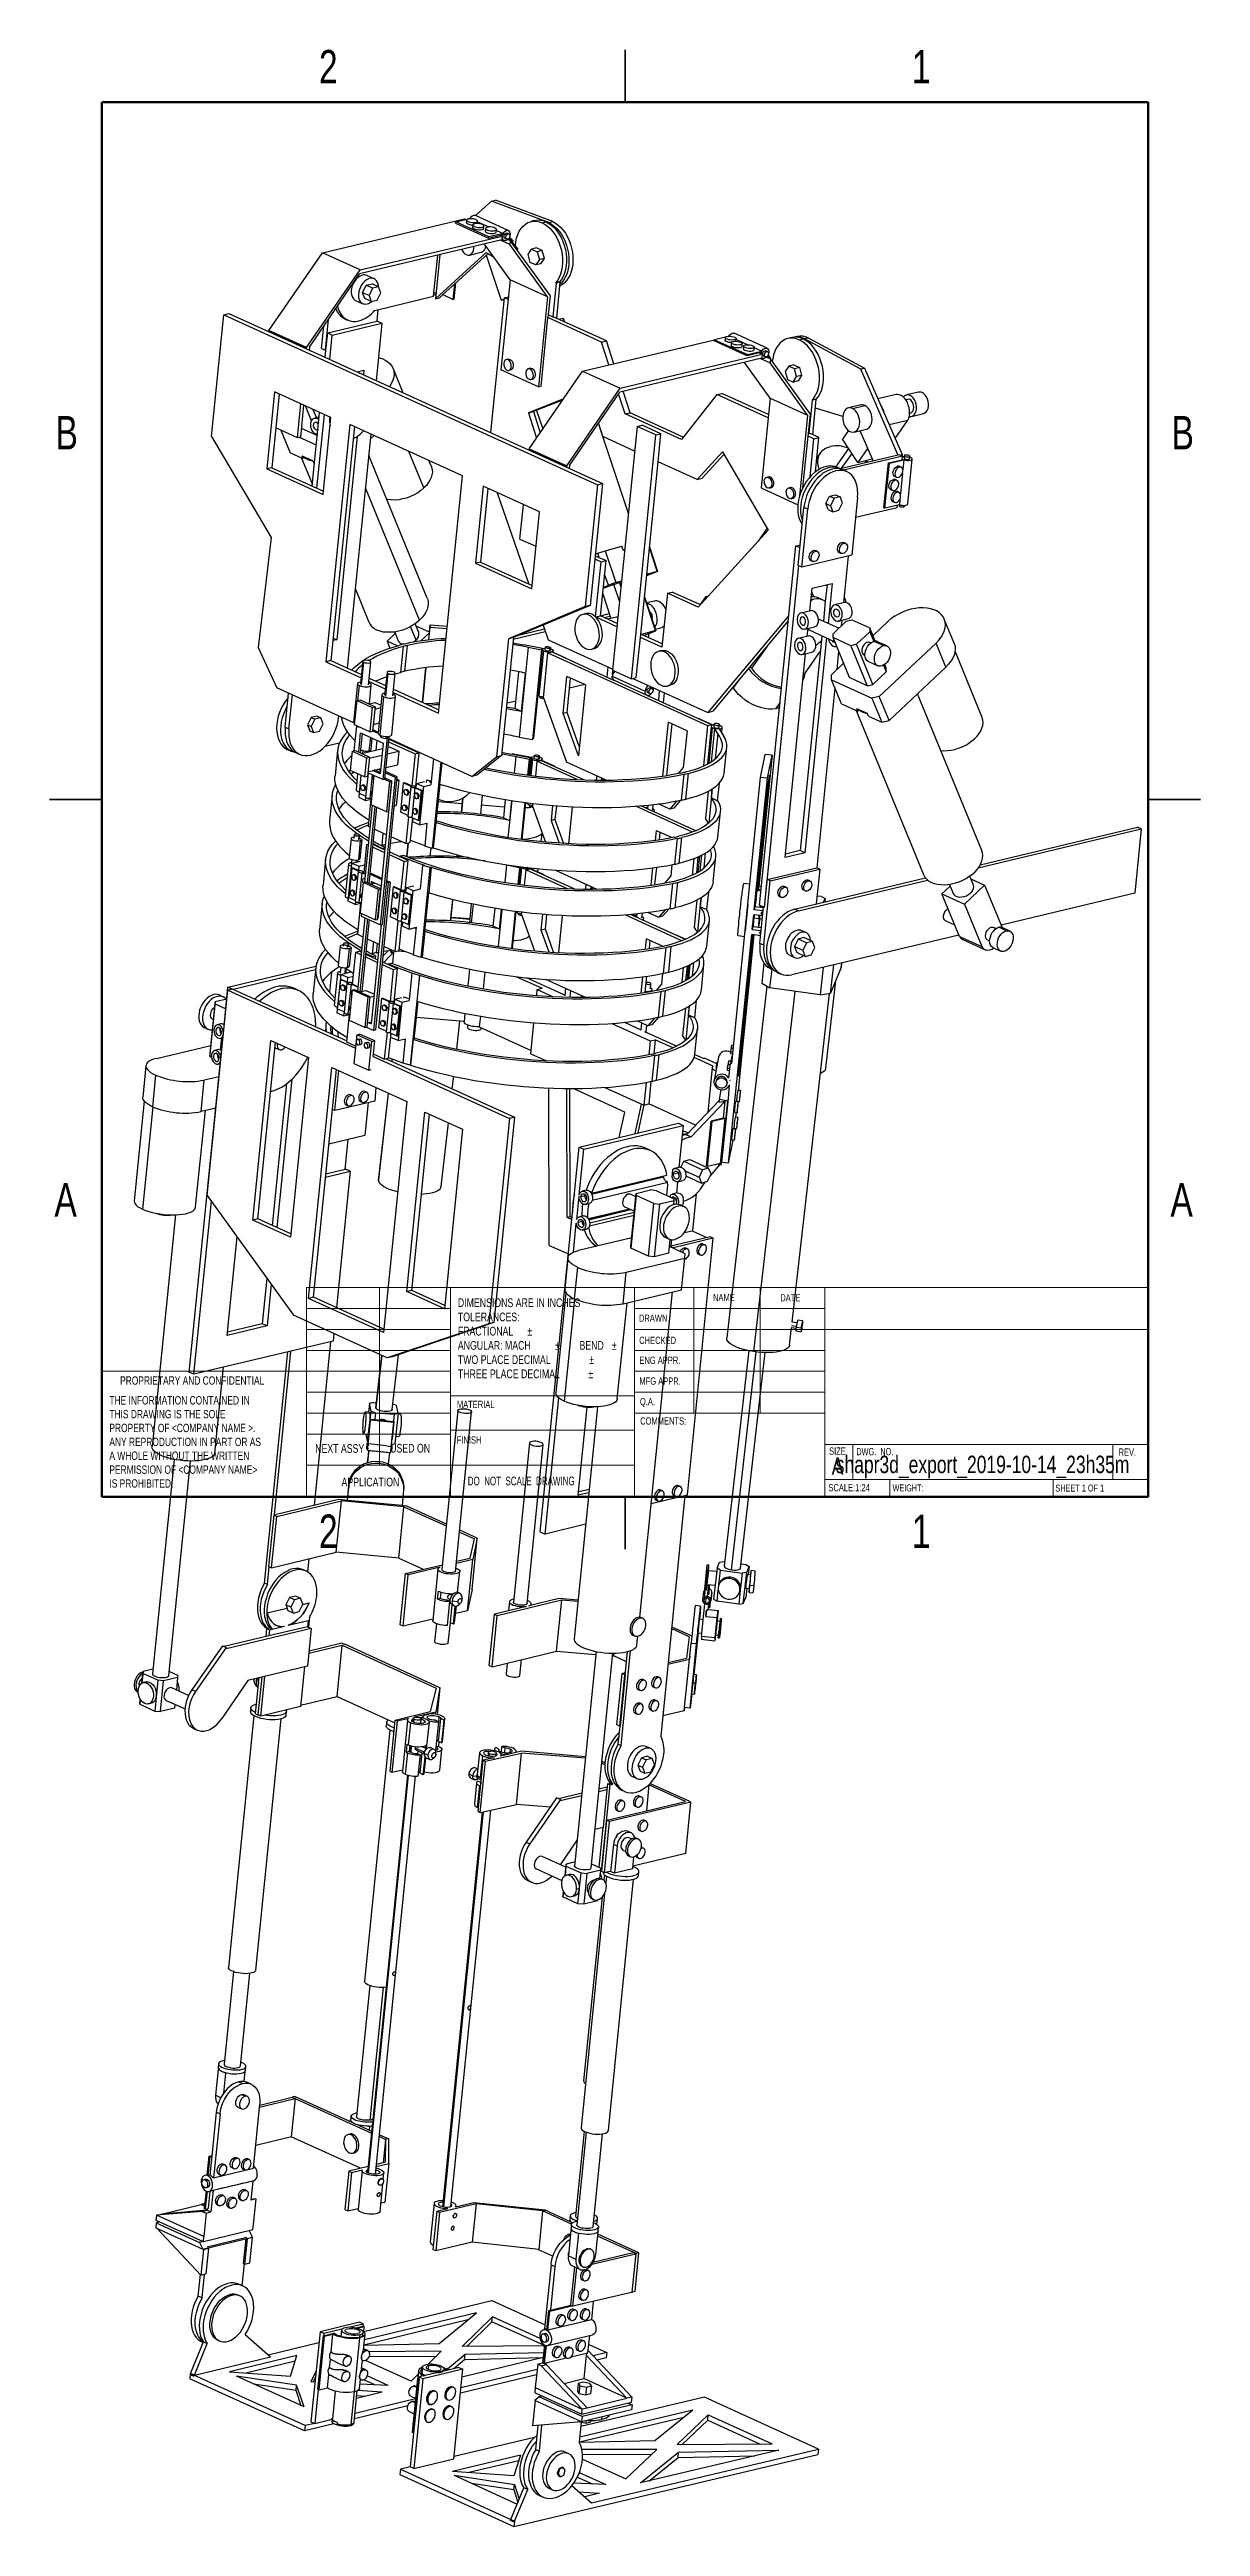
# Model space of a CAD drawing. Header units: inches. Extents: x 0.1 to 8.4, y -6.9 to 10.9.
import ezdxf

# ---------------------------------------------------------------- set-up
doc = ezdxf.new("R2010")
doc.units = ezdxf.units.IN
doc.header["$MEASUREMENT"] = 0
doc.styles.add('SLDTEXTSTYLE0', font='TXT', dxfattribs={"width": 0.75})
doc.styles.add('SLDTEXTSTYLE1', font='TXT', dxfattribs={"width": 0.6875})
doc.styles.add('SLDTEXTSTYLE2', font='TXT', dxfattribs={"width": 0.684783})
doc.styles.add('SLDTEXTSTYLE3', font='TXT', dxfattribs={"width": 0.694444})

msp = doc.modelspace()

# ---------------------------------------------------------------- texts
at = {"color": 7, "linetype": 'Continuous', "lineweight": 0}
for s, insert, char_height, attachment_point, style in [('2', (2.123, 10.873), 0.24, 2, 'SLDTEXTSTYLE0'), ('1', (6.373, 10.873), 0.24, 2, 'SLDTEXTSTYLE0'), ('B', (0.248, 8.249), 0.24, 2, 'SLDTEXTSTYLE0'), ('B', (8.248, 8.249), 0.24, 2, 'SLDTEXTSTYLE0'), ('A', (0.24, 2.749), 0.24, 2, 'SLDTEXTSTYLE0'), ('A', (8.24, 2.749), 0.24, 2, 'SLDTEXTSTYLE0'), ('NAME', (4.881, 1.955), 0.0521, 1, 'SLDTEXTSTYLE0'), ('DRAWN', (4.35, 1.807), 0.0521, 1, 'SLDTEXTSTYLE0'), ('DATE', (5.363, 1.953), 0.0521, 1, 'SLDTEXTSTYLE0'), ('CHECKED', (4.352, 1.648), 0.0521, 1, 'SLDTEXTSTYLE0'), ('ENG APPR.', (4.353, 1.505), 0.0521, 1, 'SLDTEXTSTYLE0'), ('PROPRIETARY AND CONFIDENTIAL', (0.631, 1.364), 0.06, 1, 'SLDTEXTSTYLE0'), ('MFG APPR.', (4.353, 1.356), 0.0521, 1, 'SLDTEXTSTYLE0'), ('MATERIAL', (3.045, 1.189), 0.0521, 1, 'SLDTEXTSTYLE0'), ('Q.A.', (4.357, 1.209), 0.0521, 1, 'SLDTEXTSTYLE0'), ('COMMENTS:', (4.359, 1.07), 0.0521, 1, 'SLDTEXTSTYLE0'), ('FINISH', (3.044, 0.934), 0.0521, 1, 'SLDTEXTSTYLE0'), ('NEXT ASSY', (2.029, 0.878), 0.0625, 1, 'SLDTEXTSTYLE0'), ('USED ON', (2.567, 0.88), 0.0625, 1, 'SLDTEXTSTYLE0'), ('SIZE', (5.713, 0.854), 0.0521, 1, 'SLDTEXTSTYLE0'), ('A', (5.732, 0.784), 0.125, 1, 'SLDTEXTSTYLE0'), ('shapr3d_export_2019-10-14_23h35m', (6.813, 0.795), 0.125, 2, 'SLDTEXTSTYLE0'), ('DWG.  NO.', (5.908, 0.85), 0.0521, 1, 'SLDTEXTSTYLE3'), ('REV.', (7.788, 0.847), 0.0521, 1, 'SLDTEXTSTYLE0'), ('APPLICATION', (2.218, 0.637), 0.0625, 1, 'SLDTEXTSTYLE0'), ('DO  NOT  SCALE  DRAWING', (3.123, 0.645), 0.0625, 1, 'SLDTEXTSTYLE2'), ('SCALE:1:24', (5.708, 0.592), 0.0521, 1, 'SLDTEXTSTYLE0'), ('WEIGHT:', (6.168, 0.589), 0.05, 1, 'SLDTEXTSTYLE0'), ('SHEET 1 OF 1', (7.335, 0.588), 0.05, 1, 'SLDTEXTSTYLE1'), ('2', (2.123, 0.373), 0.24, 2, 'SLDTEXTSTYLE0'), ('1', (6.373, 0.373), 0.24, 2, 'SLDTEXTSTYLE0')]:
    msp.add_mtext(s, dxfattribs=dict(at, insert=insert, char_height=char_height, attachment_point=attachment_point, style=style))

# ---------------------------------------------------------------- blocks, each defined once
blk = doc.blocks.new('SW_NOTE_0')
at = {"color": 0, "linetype": 'Continuous', "lineweight": 0, "char_height": 0.06, "attachment_point": 1, "style": 'SLDTEXTSTYLE0'}
for s, insert in [('THE INFORMATION CONTAINED IN', (0, 0.077)), ('THIS DRAWING IS THE SOLE', (0, -0.022)), ('PROPERTY OF <COMPANY NAME >.', (0, -0.121)), ('ANY REPRODUCTION IN PART OR AS', (0, -0.221)), ('A WHOLE WITHOUT THE WRITTEN', (0, -0.32)), ('PERMISSION OF <COMPANY NAME>', (0, -0.42)), ('IS PROHIBITED.', (0, -0.519))]:
    blk.add_mtext(s, dxfattribs=dict(at, insert=insert))
blk = doc.blocks.new('SW_NOTE_1')
at = {"color": 0, "linetype": 'Continuous', "lineweight": 0, "char_height": 0.0625, "attachment_point": 1, "style": 'SLDTEXTSTYLE0'}
for s, insert in [('DIMENSIONS ARE IN INCHES', (0, 0.081)), ('TOLERANCES:', (0, -0.021)), ('FRACTIONAL', (0, -0.123)), ('%%p', (0.498, -0.123)), ('ANGULAR: MACH', (0, -0.225)), ('TWO PLACE DECIMAL', (0, -0.327)), ('%%p', (0.696, -0.225)), ('BEND', (0.872, -0.225)), ('%%p', (0.942, -0.327)), ('%%p', (1.104, -0.225)), ('THREE PLACE DECIMAL', (0, -0.429)), ('%%p', (0.936, -0.429))]:
    blk.add_mtext(s, dxfattribs=dict(at, insert=insert))

# ---------------------------------------------------------------- linework, layer by layer
at = {"color": 7, "linetype": 'Continuous', "lineweight": 25}
for p, q in [((4.25, 10.875), (4.25, 10.5)), ((4.25, 10.5), (4.25, 10.875)), ((3.294, 9.79), (3.179, 9.686)), ((3.294, 9.79), (3.322, 9.797)), ((3.704, 9.637), (3.294, 9.79)), ((3.733, 9.643), (3.322, 9.797)), ((2.082, 9.419), (3.1, 9.662)), ((3.036, 9.631), (3.037, 9.64)), ((3.036, 9.631), (3.272, 9.524)), ((3.037, 9.64), (3.14, 9.665)), ((3.273, 9.533), (3.037, 9.64)), ((3.1, 9.662), (3.11, 9.658)), ((3.115, 9.653), (3.113, 9.635)), ((3.137, 9.664), (3.139, 9.667)), ((3.14, 9.665), (3.143, 9.663)), ((3.16, 9.619), (3.158, 9.6)), ((3.413, 9.579), (3.178, 9.686)), ((3.192, 9.629), (3.193, 9.646)), ((3.193, 9.641), (3.275, 9.604)), ((3.236, 9.592), (3.238, 9.611)), ((3.25, 9.594), (3.248, 9.575)), ((3.604, 9.65), (3.576, 9.643)), ((3.656, 9.634), (3.685, 9.64)), ((3.704, 9.637), (3.733, 9.643)), ((1.698, 8.863), (2.082, 9.419)), ((2.351, 9.296), (2.082, 9.419)), ((3.367, 9.512), (2.348, 9.269)), ((2.351, 9.296), (3.37, 9.539)), ((3.256, 9.422), (2.892, 9.09)), ((3.269, 9.414), (3.031, 9.197)), ((3.135, 9.403), (3.22, 9.423)), ((3.426, 9.225), (3.242, 9.482)), ((3.256, 9.422), (3.307, 9.391)), ((3.272, 9.524), (3.358, 9.545)), ((3.272, 9.524), (3.273, 9.533)), ((3.379, 9.558), (3.273, 9.533)), ((3.327, 9.567), (3.329, 9.586)), ((3.328, 9.579), (3.376, 9.558)), ((3.378, 9.549), (3.358, 9.544)), ((3.358, 9.545), (3.37, 9.539)), ((3.425, 9.479), (3.358, 9.51)), ((3.37, 9.539), (3.367, 9.512)), ((3.367, 9.513), (3.381, 9.507)), ((3.376, 9.558), (3.379, 9.559)), ((3.378, 9.549), (3.379, 9.558)), ((3.379, 9.559), (3.379, 9.558)), ((3.388, 9.553), (3.402, 9.546)), ((3.389, 9.524), (3.402, 9.518)), ((3.418, 9.553), (3.405, 9.56)), ((3.408, 9.515), (3.416, 9.511)), ((3.411, 9.517), (3.416, 9.511)), ((3.416, 9.512), (3.416, 9.511)), ((3.428, 9.506), (3.416, 9.512)), ((3.418, 9.524), (3.481, 9.444)), ((3.428, 9.506), (3.425, 9.479)), ((3.695, 9.103), (3.425, 9.479)), ((3.716, 9.11), (3.428, 9.506)), ((3.441, 9.494), (3.446, 9.501)), ((3.481, 9.444), (3.477, 9.439)), ((3.555, 9.407), (3.58, 9.445)), ((3.616, 9.454), (3.58, 9.445)), ((3.58, 9.445), (3.621, 9.427)), ((3.656, 9.436), (3.616, 9.454)), ((3.656, 9.436), (3.621, 9.427)), ((3.621, 9.427), (3.636, 9.37)), ((3.672, 9.379), (3.656, 9.436)), ((1.968, 8.74), (2.351, 9.296)), ((1.988, 8.742), (2.348, 9.269)), ((2.451, 9.233), (2.4, 9.256)), ((2.878, 9.107), (2.908, 9.402)), ((2.923, 9.406), (2.892, 9.09)), ((3.255, 9.402), (3.363, 9.079)), ((3.571, 9.35), (3.555, 9.407)), ((3.611, 9.332), (3.571, 9.35)), ((3.636, 9.37), (3.611, 9.332)), ((3.647, 9.34), (3.611, 9.332)), ((3.672, 9.379), (3.636, 9.37)), ((3.647, 9.34), (3.672, 9.379)), ((2.319, 9.077), (2.37, 9.054)), ((2.368, 9.133), (2.394, 9.186)), ((2.415, 9.112), (2.368, 9.133)), ((2.384, 9.091), (2.368, 9.133)), ((2.431, 9.069), (2.384, 9.091)), ((2.394, 9.186), (2.437, 9.196)), ((2.441, 9.165), (2.394, 9.186)), ((2.441, 9.165), (2.415, 9.112)), ((2.415, 9.112), (2.431, 9.069)), ((2.431, 9.069), (2.474, 9.079)), ((2.484, 9.175), (2.437, 9.196)), ((2.484, 9.175), (2.441, 9.165)), ((2.456, 9.006), (2.878, 9.107)), ((2.474, 9.079), (2.5, 9.132)), ((2.5, 9.132), (2.484, 9.175)), ((2.892, 9.09), (2.92, 9.097)), ((2.944, 9.119), (2.92, 9.097)), ((3.03, 9.197), (2.944, 9.119)), ((2.944, 9.119), (3.019, 9.085)), ((3.019, 9.085), (3.03, 9.197)), ((3.026, 9.087), (3.019, 9.085)), ((3.026, 9.087), (3.038, 9.204)), ((3.031, 9.197), (3.03, 9.197)), ((3.383, 9.097), (3.286, 8.13)), ((3.426, 9.225), (3.361, 8.581)), ((3.363, 9.079), (3.382, 9.087)), ((3.363, 9.079), (3.382, 9.085)), ((3.383, 9.097), (3.414, 9.104)), ((3.412, 9.084), (3.383, 9.097)), ((3.695, 9.103), (3.426, 9.225)), ((3.695, 9.103), (3.63, 8.459)), ((3.7, 8.954), (3.715, 9.107)), ((3.716, 9.11), (3.713, 9.107)), ((3.715, 9.107), (3.713, 9.107)), ((3.715, 9.107), (3.714, 9.108)), ((3.756, 9.201), (3.732, 8.96)), ((3.781, 9.21), (3.752, 9.203)), ((3.752, 9.203), (3.756, 9.201)), ((3.784, 9.208), (3.756, 9.201)), ((3.784, 9.208), (3.758, 8.951)), ((3.781, 9.21), (3.784, 9.208)), ((1.286, 8.101), (1.374, 8.975)), ((1.374, 8.975), (1.409, 8.984)), ((1.374, 8.975), (4.052, 7.756)), ((1.409, 8.984), (4.088, 7.764)), ((2.075, 8.733), (2.091, 8.894)), ((2.102, 8.721), (2.124, 8.942)), ((2.119, 8.844), (2.471, 8.928)), ((2.152, 8.829), (2.508, 8.914)), ((2.242, 8.946), (2.262, 8.937)), ((2.508, 8.914), (2.467, 8.502)), ((2.479, 9.012), (2.471, 8.928)), ((2.471, 8.928), (2.475, 8.929)), ((2.475, 8.929), (2.508, 8.914)), ((3.649, 8.463), (3.698, 8.954)), ((4.081, 8.779), (3.698, 8.954)), ((3.698, 8.954), (3.7, 8.954)), ((3.702, 8.974), (3.732, 8.96)), ((3.732, 8.96), (3.736, 8.961)), ((4.117, 8.788), (3.736, 8.961)), ((3.818, 8.924), (3.81, 8.948)), ((1.697, 8.853), (1.698, 8.86)), ((1.968, 8.74), (1.698, 8.863)), ((1.698, 8.863), (1.701, 8.86)), ((1.967, 8.737), (1.698, 8.86)), ((1.698, 8.86), (1.701, 8.86)), ((1.97, 8.738), (1.701, 8.86)), ((1.967, 8.737), (1.97, 8.738)), ((1.967, 8.73), (1.967, 8.737)), ((1.968, 8.74), (1.97, 8.738)), ((1.988, 8.742), (1.986, 8.722)), ((2.075, 8.733), (2.102, 8.721)), ((2.101, 8.669), (2.106, 8.722)), ((2.106, 8.722), (2.102, 8.721)), ((2.106, 8.722), (2.119, 8.844)), ((2.119, 8.844), (2.152, 8.829)), ((2.135, 8.654), (2.152, 8.829)), ((3.946, 8.57), (4.891, 8.796)), ((4.081, 8.779), (4.117, 8.788)), ((4.135, 8.615), (4.081, 8.779)), ((4.171, 8.624), (4.117, 8.788)), ((4.89, 8.787), (4.891, 8.796)), ((5.126, 8.68), (4.89, 8.787)), ((4.971, 8.815), (4.891, 8.796)), ((4.891, 8.796), (5.127, 8.689)), ((4.969, 8.811), (4.967, 8.793)), ((5.012, 8.775), (5.011, 8.757)), ((5.268, 8.735), (5.032, 8.842)), ((5.045, 8.785), (5.047, 8.803)), ((5.127, 8.76), (5.047, 8.797)), ((5.089, 8.749), (5.091, 8.767)), ((5.099, 8.75), (5.097, 8.732)), ((5.127, 8.689), (5.23, 8.714)), ((5.175, 8.724), (5.177, 8.742)), ((5.23, 8.714), (5.177, 8.738)), ((5.212, 8.7), (5.225, 8.704)), ((5.273, 8.71), (5.259, 8.716)), ((5.446, 8.811), (5.418, 8.805)), ((5.485, 8.819), (5.466, 8.814)), ((5.498, 8.795), (5.526, 8.802)), ((5.534, 8.804), (5.563, 8.81)), ((5.534, 8.804), (5.939, 8.586)), ((5.563, 8.81), (5.967, 8.592)), ((2.329, 8.565), (2.379, 8.577)), ((2.343, 8.568), (2.342, 8.559)), ((2.379, 8.577), (2.376, 8.544)), ((2.513, 8.658), (2.532, 8.65)), ((2.657, 8.42), (2.587, 8.592)), ((3.63, 8.459), (3.361, 8.581)), ((3.413, 8.657), (3.399, 8.653)), ((3.417, 8.577), (3.431, 8.58)), ((3.571, 8.591), (3.556, 8.587)), ((3.563, 8.014), (3.946, 8.57)), ((3.946, 8.57), (4.215, 8.448)), ((5.231, 8.663), (4.212, 8.42)), ((4.215, 8.448), (5.234, 8.691)), ((5.29, 8.377), (5.106, 8.633)), ((5.212, 8.701), (5.126, 8.68)), ((5.126, 8.68), (5.127, 8.689)), ((5.234, 8.691), (5.212, 8.701)), ((5.222, 8.661), (5.29, 8.63)), ((5.234, 8.691), (5.231, 8.663)), ((5.231, 8.665), (5.235, 8.663)), ((5.243, 8.68), (5.256, 8.674)), ((5.271, 8.667), (5.263, 8.67)), ((5.271, 8.667), (5.266, 8.673)), ((5.271, 8.668), (5.271, 8.667)), ((5.271, 8.668), (5.292, 8.658)), ((5.288, 8.66), (5.272, 8.68)), ((5.292, 8.658), (5.29, 8.63)), ((5.559, 8.254), (5.29, 8.63)), ((5.58, 8.262), (5.292, 8.658)), ((5.293, 8.658), (5.294, 8.659)), ((5.335, 8.599), (5.326, 8.611)), ((5.335, 8.599), (5.335, 8.599)), ((5.424, 8.606), (5.399, 8.568)), ((5.399, 8.568), (5.415, 8.511)), ((5.46, 8.615), (5.424, 8.606)), ((5.465, 8.588), (5.424, 8.606)), ((5.455, 8.492), (5.48, 8.531)), ((5.46, 8.615), (5.5, 8.596)), ((5.5, 8.596), (5.465, 8.588)), ((5.48, 8.531), (5.465, 8.588)), ((5.516, 8.539), (5.48, 8.531)), ((5.516, 8.539), (5.491, 8.501)), ((5.5, 8.596), (5.516, 8.539)), ((5.939, 8.586), (5.967, 8.592)), ((5.939, 8.586), (6.206, 7.968)), ((5.967, 8.592), (6.236, 7.972)), ((1.738, 8.422), (1.683, 7.87)), ((1.771, 8.406), (1.718, 7.878)), ((2.142, 8.238), (1.738, 8.422)), ((3.809, 8.371), (3.558, 8.271)), ((3.575, 8.511), (3.589, 8.514)), ((3.803, 8.363), (3.594, 8.28)), ((3.63, 8.459), (3.649, 8.463)), ((3.832, 7.891), (4.215, 8.448)), ((3.852, 7.894), (4.213, 8.42)), ((4.25, 8.264), (4.203, 8.407)), ((4.286, 8.272), (4.236, 8.426)), ((4.908, 8.403), (4.654, 8.08)), ((4.908, 8.403), (4.943, 8.411)), ((5.276, 8.235), (4.908, 8.403)), ((5.278, 8.259), (4.943, 8.411)), ((5.29, 8.377), (5.225, 7.733)), ((5.29, 8.377), (5.559, 8.254)), ((5.415, 8.511), (5.455, 8.492)), ((5.491, 8.501), (5.455, 8.492)), ((5.569, 8.124), (5.593, 8.363)), ((5.621, 8.37), (5.593, 8.363)), ((5.596, 8.114), (5.621, 8.37)), ((6.193, 8.402), (6.063, 8.371)), ((6.275, 8.368), (6.263, 8.365)), ((6.353, 8.42), (6.267, 8.4)), ((1.903, 8.093), (1.927, 8.336)), ((1.946, 8.327), (1.923, 8.098)), ((2.003, 8.214), (1.959, 8.321)), ((2.008, 7.746), (2.061, 8.274)), ((2.013, 8.296), (2.038, 8.236)), ((2.058, 8.241), (2.024, 8.233)), ((2.042, 7.731), (2.095, 8.259)), ((2.086, 7.686), (2.142, 8.238)), ((2.278, 8.188), (2.106, 6.486)), ((2.311, 8.173), (2.142, 6.495)), ((3.085, 7.82), (2.278, 8.188)), ((3.558, 8.271), (3.594, 8.28)), ((3.558, 8.271), (3.615, 8.089)), ((3.594, 8.28), (3.641, 8.128)), ((4.084, 8.124), (4.06, 8.197)), ((4.091, 8.101), (4.061, 8.199)), ((4.337, 8.174), (4.161, 6.426)), ((4.25, 8.264), (4.286, 8.272)), ((4.654, 8.08), (4.25, 8.264)), ((4.668, 8.098), (4.286, 8.272)), ((4.337, 8.174), (4.373, 8.182)), ((4.472, 8.113), (4.337, 8.174)), ((4.507, 8.121), (4.373, 8.182)), ((5.559, 8.254), (5.501, 7.674)), ((5.564, 8.105), (5.58, 8.259)), ((5.58, 8.262), (5.577, 8.258)), ((5.58, 8.259), (5.577, 8.258)), ((5.578, 8.259), (5.58, 8.259)), ((5.811, 8.245), (5.615, 8.305)), ((5.94, 8.328), (5.851, 8.307)), ((5.88, 8.303), (5.969, 8.324)), ((6.143, 8.187), (6.278, 8.219)), ((6.186, 8.088), (6.278, 8.219)), ((6.29, 8.27), (6.298, 8.272)), ((6.304, 8.246), (6.389, 8.267)), ((1.286, 8.101), (1.714, 7.377)), ((1.903, 8.093), (1.747, 8.164)), ((1.782, 8.148), (1.849, 7.985)), ((1.923, 8.098), (1.903, 8.093)), ((2.038, 8.039), (1.912, 8.096)), ((1.929, 8.162), (2.045, 8.11)), ((2.045, 8.112), (2.043, 8.118)), ((2.331, 8.104), (2.184, 6.645)), ((2.428, 8.119), (2.259, 6.441)), ((2.451, 8.109), (2.425, 8.085)), ((3.562, 8.011), (3.565, 8.012)), ((3.562, 8.011), (3.832, 7.889)), ((3.562, 8.004), (3.562, 8.011)), ((3.563, 8.014), (3.832, 7.891)), ((3.563, 8.014), (3.565, 8.012)), ((3.565, 8.012), (3.834, 7.889)), ((4.274, 7.551), (4.091, 8.101)), ((4.319, 7.997), (4.091, 8.101)), ((4.296, 6.365), (4.472, 8.113)), ((4.472, 8.113), (4.507, 8.121)), ((4.487, 7.921), (4.507, 8.121)), ((4.767, 7.793), (4.948, 7.993)), ((4.948, 7.993), (5.277, 7.431)), ((5.525, 7.736), (5.562, 8.105)), ((5.562, 8.105), (5.564, 8.105)), ((5.604, 8.086), (5.562, 8.105)), ((5.566, 8.125), (5.569, 8.124)), ((5.569, 8.124), (5.573, 8.125)), ((5.64, 8.094), (5.573, 8.125)), ((5.577, 7.813), (5.604, 8.086)), ((5.604, 8.086), (5.64, 8.094)), ((5.615, 7.849), (5.64, 8.094)), ((5.852, 8.016), (5.773, 7.904)), ((5.851, 8.145), (5.808, 8.083)), ((5.918, 7.916), (5.808, 8.083)), ((5.892, 8.134), (5.981, 8.155)), ((5.989, 8.017), (5.918, 7.916)), ((5.934, 8.144), (6.028, 7.926)), ((1.718, 7.878), (1.683, 7.87)), ((1.683, 7.87), (2.086, 7.686)), ((1.718, 7.878), (2.089, 7.709)), ((1.944, 7.941), (1.849, 7.985)), ((1.932, 7.947), (2.009, 7.758)), ((2.012, 7.927), (1.935, 7.962)), ((1.944, 7.941), (1.935, 7.962)), ((2.012, 7.927), (2.021, 7.906)), ((2.024, 7.905), (2.021, 7.906)), ((2.833, 6.942), (2.413, 7.966)), ((2.862, 7.886), (2.843, 7.93)), ((2.914, 6.119), (3.085, 7.82)), ((3.831, 7.882), (3.832, 7.889)), ((3.832, 7.891), (3.834, 7.889)), ((3.832, 7.889), (3.834, 7.889)), ((3.852, 7.894), (3.85, 7.873)), ((4.36, 6.662), (4.487, 7.921)), ((4.767, 7.793), (4.487, 7.921)), ((4.803, 7.802), (4.959, 7.974)), ((5.652, 7.986), (5.625, 7.948)), ((5.789, 7.872), (5.769, 7.881)), ((6.218, 7.971), (5.793, 7.87)), ((5.84, 7.85), (5.814, 7.862)), ((6.239, 7.962), (5.816, 7.861)), ((5.918, 7.916), (6.022, 7.941)), ((5.972, 7.912), (5.986, 7.932)), ((5.982, 7.927), (5.991, 7.917)), ((6.106, 7.59), (6.139, 7.912)), ((6.112, 7.588), (6.145, 7.91)), ((6.139, 7.912), (6.236, 7.935)), ((6.139, 7.912), (6.145, 7.91)), ((6.145, 7.91), (6.249, 7.934)), ((6.184, 7.816), (6.197, 7.81)), ((6.23, 7.882), (6.216, 7.888)), ((6.239, 7.962), (6.218, 7.971)), ((6.224, 7.969), (6.236, 7.972)), ((6.24, 7.842), (6.224, 7.69)), ((6.236, 7.972), (6.235, 7.963)), ((6.236, 7.935), (6.239, 7.962)), ((6.236, 7.936), (6.241, 7.937)), ((6.238, 7.961), (6.246, 7.957)), ((6.239, 7.956), (6.238, 7.955)), ((6.238, 7.956), (6.239, 7.956)), ((6.241, 7.937), (6.241, 7.938)), ((6.249, 7.934), (6.242, 7.863)), ((6.251, 7.958), (6.246, 7.957)), ((6.252, 7.964), (6.25, 7.946)), ((6.277, 7.618), (6.309, 7.94)), ((6.289, 7.942), (6.291, 7.961)), ((3.233, 7.745), (3.178, 7.193)), ((3.267, 7.73), (3.213, 7.201)), ((3.637, 7.561), (3.233, 7.745)), ((3.333, 7.699), (3.561, 7.043)), ((4.052, 7.756), (3.964, 6.882)), ((4.088, 7.764), (4, 6.891)), ((4.052, 7.756), (4.088, 7.764)), ((4.767, 7.793), (4.803, 7.802)), ((5.225, 7.733), (5.489, 7.613)), ((5.28, 7.812), (5.266, 7.809)), ((5.284, 7.732), (5.298, 7.736)), ((5.437, 7.736), (5.422, 7.732)), ((5.441, 7.656), (5.455, 7.659)), ((5.69, 7.621), (5.716, 7.674)), ((5.716, 7.674), (5.759, 7.684)), ((5.716, 7.674), (5.75, 7.659)), ((5.75, 7.659), (5.724, 7.606)), ((5.792, 7.669), (5.75, 7.659)), ((5.759, 7.684), (5.792, 7.669)), ((5.809, 7.626), (5.792, 7.669)), ((5.916, 7.665), (5.875, 7.251)), ((5.916, 7.665), (5.916, 7.665)), ((5.916, 7.665), (5.916, 7.665)), ((6.154, 7.722), (6.167, 7.716)), ((6.2, 7.787), (6.186, 7.793)), ((6.214, 7.701), (6.201, 7.707)), ((6.221, 7.653), (6.217, 7.613)), ((3.497, 7.367), (3.522, 7.613)), ((3.582, 7.009), (3.637, 7.561)), ((5.491, 7.178), (5.533, 7.592)), ((5.518, 7.166), (5.56, 7.58)), ((5.56, 7.58), (5.533, 7.592)), ((5.706, 7.578), (5.69, 7.621)), ((5.69, 7.621), (5.724, 7.606)), ((5.706, 7.578), (5.74, 7.563)), ((5.724, 7.606), (5.74, 7.563)), ((5.74, 7.563), (5.783, 7.573)), ((5.783, 7.573), (5.809, 7.626)), ((5.902, 7.523), (6.201, 7.594)), ((6.106, 7.59), (6.112, 7.588)), ((6.217, 7.613), (6.112, 7.588)), ((6.168, 7.636), (6.181, 7.63)), ((6.201, 7.594), (6.203, 7.609)), ((6.215, 7.612), (6.215, 7.606)), ((6.254, 7.602), (6.254, 7.609)), ((1.714, 7.377), (1.621, 6.588)), ((3.497, 7.367), (3.612, 7.315)), ((4.055, 7.265), (4.108, 7.283)), ((4.108, 7.283), (4.228, 7.316)), ((4.108, 7.283), (4.184, 7.054)), ((4.238, 7.288), (4.228, 7.316)), ((4.238, 7.288), (4.248, 7.292)), ((4.238, 7.288), (4.248, 7.291)), ((4.481, 7.137), (4.425, 7.306)), ((4.426, 7.311), (4.484, 7.135)), ((5.277, 7.431), (4.775, 6.878)), ((5.27, 7.444), (5.204, 7.351)), ((5.215, 4.741), (5.474, 7.317)), ((5.474, 7.317), (5.506, 7.324)), ((5.504, 7.303), (5.474, 7.317)), ((5.628, 7.278), (5.615, 7.284)), ((5.832, 7.335), (5.819, 7.341)), ((3.213, 7.201), (3.178, 7.193)), ((3.178, 7.193), (3.582, 7.009)), ((3.213, 7.201), (3.584, 7.033)), ((4.033, 7.224), (4.079, 7.203)), ((4.036, 7.247), (4.114, 7.212)), ((4.037, 7.258), (4.055, 7.265)), ((4.039, 6.808), (4.079, 7.203)), ((4.065, 7.234), (4.055, 7.265)), ((4.074, 6.817), (4.114, 7.212)), ((4.079, 7.203), (4.114, 7.212)), ((4.131, 7.036), (4.104, 7.116)), ((4.484, 7.135), (4.405, 7.104)), ((4.406, 7.116), (4.481, 7.137)), ((4.484, 7.135), (4.481, 7.137)), ((5.249, 4.726), (5.495, 7.176)), ((5.518, 7.166), (5.491, 7.178)), ((5.875, 7.251), (5.518, 7.166)), ((5.582, 7.212), (5.596, 7.206)), ((5.786, 7.27), (5.799, 7.263)), ((5.85, 7.245), (5.816, 6.909)), ((2.317, 7.008), (2.414, 6.77)), ((4.09, 6.974), (4.149, 6.797)), ((4.17, 7.042), (4.094, 7.012)), ((4.095, 7.022), (4.131, 7.036)), ((4.184, 7.054), (4.131, 7.036)), ((4.17, 7.042), (4.21, 7.056)), ((4.211, 6.921), (4.17, 7.042)), ((4.184, 7.054), (4.225, 7.066)), ((4.225, 7.06), (4.21, 7.056)), ((4.21, 7.056), (4.221, 7.022)), ((4.469, 6.71), (4.389, 6.949)), ((4.39, 6.952), (4.471, 6.708)), ((4.554, 6.979), (4.515, 6.591)), ((4.554, 6.979), (4.589, 6.987)), ((4.775, 6.878), (4.554, 6.979)), ((4.791, 6.896), (4.589, 6.987)), ((4.829, 6.954), (4.788, 6.897)), ((4.823, 6.931), (4.829, 6.954)), ((4.829, 6.954), (4.848, 6.959)), ((5.576, 6.852), (5.592, 7.015)), ((5.592, 7.015), (5.735, 7.049)), ((5.668, 6.93), (5.634, 6.945)), ((5.699, 7.041), (5.686, 6.918)), ((5.735, 7.049), (5.706, 6.761)), ((2.771, 6.696), (2.745, 6.759)), ((2.843, 6.643), (2.854, 6.752)), ((2.854, 6.752), (2.854, 6.735)), ((2.854, 6.752), (2.977, 6.742)), ((3.964, 6.882), (3.414, 6.652)), ((4, 6.891), (3.45, 6.66)), ((3.663, 6.749), (3.699, 6.644)), ((3.97, 6.832), (3.949, 6.826)), ((4, 6.891), (3.964, 6.882)), ((4.039, 6.808), (4.074, 6.817)), ((4.192, 6.738), (4.039, 6.808)), ((4.074, 6.817), (4.137, 6.832)), ((4.195, 6.762), (4.074, 6.817)), ((4.1, 6.805), (4.143, 6.815)), ((4.19, 6.807), (4.128, 6.792)), ((4.461, 6.922), (4.404, 6.909)), ((5.424, 6.819), (4.843, 6.123)), ((5.42, 6.78), (4.879, 6.132)), ((5.486, 6.809), (5.484, 6.785)), ((5.582, 6.853), (5.511, 6.836)), ((5.782, 6.727), (5.636, 6.793)), ((5.686, 6.918), (5.672, 6.777)), ((5.726, 6.842), (5.728, 6.867)), ((5.741, 6.688), (5.836, 6.778)), ((5.824, 6.911), (5.753, 6.894)), ((5.78, 6.779), (5.852, 6.796)), ((5.804, 6.785), (5.799, 6.744)), ((5.803, 6.778), (5.809, 6.786)), ((5.836, 6.778), (5.876, 6.788)), ((5.876, 6.788), (6.004, 6.729)), ((6.137, 6.777), (6.027, 6.674)), ((6.484, 6.851), (6.465, 6.859)), ((6.609, 6.621), (6.539, 6.793)), ((1.621, 6.588), (1.754, 6.301)), ((2.184, 6.645), (2.156, 6.639)), ((2.158, 6.657), (2.184, 6.645)), ((2.603, 6.69), (2.544, 6.634)), ((2.618, 6.601), (2.544, 6.634)), ((2.544, 6.634), (2.565, 6.584)), ((2.599, 6.7), (2.625, 6.636)), ((2.659, 6.596), (2.641, 6.411)), ((2.672, 6.419), (2.69, 6.604)), ((2.848, 6.698), (2.752, 6.742)), ((2.848, 6.694), (2.786, 6.636)), ((2.845, 6.643), (2.854, 6.735)), ((2.854, 6.735), (2.975, 6.725)), ((3.414, 6.652), (3.329, 5.805)), ((3.45, 6.66), (3.365, 5.814)), ((3.45, 6.66), (3.414, 6.652)), ((3.449, 6.65), (3.678, 6.704)), ((3.557, 6.591), (3.492, 5.947)), ((3.497, 6.68), (3.672, 6.722)), ((3.658, 6.583), (3.526, 6.609)), ((3.557, 6.591), (3.651, 6.573)), ((3.651, 6.573), (3.586, 5.929)), ((3.657, 6.578), (3.624, 6.256)), ((3.657, 6.575), (3.624, 6.253)), ((3.651, 6.573), (3.658, 6.583)), ((3.657, 6.578), (3.658, 6.58)), ((3.657, 6.578), (3.659, 6.578)), ((3.658, 6.583), (3.658, 6.58)), ((3.658, 6.582), (3.662, 6.581)), ((3.661, 6.58), (3.662, 6.581)), ((3.662, 6.581), (3.662, 6.58)), ((3.678, 6.591), (3.676, 6.573)), ((3.699, 6.644), (4.162, 6.434)), ((3.709, 6.565), (3.711, 6.583)), ((3.715, 6.569), (3.717, 6.587)), ((4.008, 6.578), (4.029, 6.583)), ((4.331, 6.374), (4.36, 6.662)), ((4.515, 6.591), (4.36, 6.662)), ((4.517, 6.615), (4.363, 6.685)), ((4.469, 6.71), (4.37, 6.682)), ((4.386, 6.675), (4.471, 6.708)), ((4.42, 6.688), (4.417, 6.661)), ((4.466, 6.721), (4.507, 6.731)), ((4.471, 6.708), (4.469, 6.71)), ((5.468, 6.627), (5.466, 6.603)), ((5.564, 6.671), (5.492, 6.654)), ((5.658, 6.641), (5.506, 5.133)), ((5.538, 6.721), (5.609, 6.738)), ((5.695, 6.658), (5.54, 5.118)), ((5.557, 6.67), (5.563, 6.727)), ((5.57, 6.715), (5.753, 6.631)), ((5.662, 6.673), (5.658, 6.641)), ((5.741, 6.661), (5.741, 6.688)), ((5.869, 6.602), (5.741, 6.661)), ((5.859, 6.373), (5.741, 6.661)), ((5.762, 6.597), (5.767, 6.598)), ((5.909, 6.612), (5.869, 6.602)), ((5.869, 6.602), (5.987, 6.315)), ((6.005, 6.702), (5.909, 6.612)), ((6.027, 6.324), (5.909, 6.612)), ((6.004, 6.729), (6.005, 6.702)), ((6.043, 6.635), (6.004, 6.729)), ((6.012, 6.622), (6.004, 6.626)), ((6.005, 6.702), (6.033, 6.633)), ((6.103, 6.603), (6.035, 6.633)), ((6.128, 6.601), (6.06, 6.631)), ((6.073, 6.238), (6.48, 6.621)), ((6.55, 6.449), (6.48, 6.621)), ((2.142, 6.495), (2.106, 6.486)), ((2.106, 6.486), (2.358, 6.372)), ((2.142, 6.495), (2.361, 6.395)), ((2.37, 6.491), (2.354, 6.328)), ((2.412, 6.322), (2.429, 6.485)), ((2.544, 6.411), (2.527, 6.248)), ((2.586, 6.242), (2.602, 6.405)), ((2.602, 6.4), (2.641, 6.411)), ((2.798, 6.196), (2.823, 6.445)), ((2.8, 6.195), (2.825, 6.445)), ((3.463, 6.151), (3.49, 6.415)), ((3.508, 6.13), (3.536, 6.406)), ((3.635, 6.242), (3.667, 6.564)), ((3.666, 6.228), (3.698, 6.55)), ((3.698, 6.55), (3.727, 6.557)), ((3.698, 6.55), (4.842, 6.029)), ((3.723, 6.556), (3.719, 6.558)), ((3.719, 6.558), (3.719, 6.555)), ((3.827, 6.513), (3.726, 6.559)), ((3.727, 6.557), (4.168, 6.356)), ((3.734, 6.556), (3.735, 6.567)), ((3.827, 6.513), (3.824, 6.513)), ((3.827, 6.511), (3.827, 6.513)), ((4.126, 6.45), (4.119, 6.378)), ((4.16, 6.397), (4.163, 6.425)), ((4.161, 6.426), (4.296, 6.365)), ((4.514, 6.567), (4.492, 6.562)), ((5.157, 6.44), (5.148, 6.454)), ((5.398, 5.084), (5.545, 6.545)), ((5.52, 6.539), (5.591, 6.556)), ((5.529, 6.389), (5.65, 6.561)), ((5.817, 6.476), (5.73, 6.394)), ((5.731, 6.357), (5.73, 6.394)), ((5.781, 6.563), (5.768, 6.43)), ((5.963, 6.536), (5.97, 6.533)), ((5.995, 6.488), (6.062, 6.458)), ((6.122, 6.414), (6.027, 6.324)), ((6.103, 6.462), (6.122, 6.414)), ((6.122, 6.442), (6.112, 6.467)), ((6.122, 6.414), (6.122, 6.442)), ((6.144, 6.066), (6.55, 6.449)), ((6.81, 6.088), (6.616, 6.562)), ((2.306, 6.05), (1.754, 6.301)), ((1.814, 6.017), (1.839, 6.262)), ((1.841, 6.005), (1.866, 6.25)), ((2.333, 6.33), (2.305, 6.054)), ((2.427, 6.328), (2.414, 6.334)), ((2.415, 6.346), (2.532, 6.293)), ((2.417, 6.369), (2.534, 6.316)), ((2.418, 6.186), (2.431, 6.32)), ((2.508, 6.25), (2.48, 5.974)), ((2.494, 5.96), (2.522, 6.236)), ((2.578, 5.964), (2.606, 6.24)), ((2.601, 6.248), (2.587, 6.255)), ((2.588, 6.267), (2.914, 6.119)), ((2.591, 6.29), (2.916, 6.142)), ((3.625, 6.25), (3.593, 5.939)), ((3.625, 6.256), (3.624, 6.256)), ((3.631, 6.244), (3.624, 6.242)), ((3.642, 6.239), (3.642, 6.232)), ((3.666, 6.228), (3.83, 5.768)), ((3.807, 6.117), (3.833, 6.382)), ((3.967, 6.321), (3.833, 6.382)), ((3.835, 6.124), (3.86, 6.37)), ((3.962, 6.323), (3.853, 6.297)), ((3.967, 6.321), (3.916, 5.813)), ((4.157, 6.361), (4.159, 6.387)), ((4.16, 6.37), (4.158, 6.37)), ((4.159, 6.383), (4.395, 6.276)), ((4.172, 6.354), (4.407, 6.247)), ((4.296, 6.365), (4.331, 6.374)), ((4.307, 6.368), (4.843, 6.123)), ((4.41, 6.246), (4.416, 6.243)), ((4.415, 6.265), (4.428, 6.259)), ((4.416, 6.243), (4.416, 6.245)), ((4.416, 6.243), (4.871, 6.036)), ((4.416, 6.243), (4.416, 6.243)), ((4.422, 6.24), (4.423, 6.247)), ((4.444, 6.295), (4.431, 6.301)), ((4.496, 6.282), (4.489, 6.21)), ((4.527, 6.193), (4.534, 6.264)), ((4.552, 6.313), (4.573, 6.318)), ((5.026, 6.3), (5.023, 6.304)), ((5.755, 6.299), (5.625, 5.009)), ((5.731, 6.357), (6.02, 6.226)), ((5.801, 6.186), (5.731, 6.357)), ((5.987, 6.315), (5.859, 6.373)), ((5.987, 6.315), (6.027, 6.324)), ((6.073, 6.238), (6.02, 6.226)), ((6.02, 6.226), (6.091, 6.054)), ((6.144, 6.066), (6.073, 6.238)), ((6.807, 5.133), (6.346, 6.257)), ((2, 6.087), (1.974, 6.034)), ((2.043, 6.097), (2, 6.087)), ((2, 6.087), (2.027, 6.075)), ((2.027, 6.075), (2.001, 6.022)), ((2.07, 6.085), (2.027, 6.075)), ((2.043, 6.097), (2.07, 6.085)), ((2.06, 5.99), (2.087, 6.043)), ((2.087, 6.043), (2.07, 6.085)), ((2.198, 6.099), (2.197, 6.09)), ((2.312, 6.034), (2.33, 6.209)), ((2.33, 6.209), (2.351, 6.214)), ((2.33, 6.209), (2.437, 6.16)), ((2.351, 6.214), (2.459, 6.165)), ((2.415, 6.185), (2.456, 6.195)), ((2.437, 6.16), (2.42, 5.985)), ((2.437, 6.16), (2.459, 6.165)), ((2.459, 6.165), (2.441, 5.99)), ((2.446, 6.038), (2.488, 6.048)), ((2.456, 6.195), (2.501, 6.175)), ((2.457, 6.148), (2.499, 6.158)), ((3.469, 6.205), (3.403, 6.19)), ((3.508, 6.13), (3.463, 6.151)), ((3.835, 6.124), (3.807, 6.117)), ((3.916, 5.813), (3.807, 6.117)), ((3.922, 5.88), (3.835, 6.124)), ((4.559, 6.055), (4.52, 5.667)), ((4.585, 6.042), (4.548, 5.672)), ((4.695, 5.992), (4.559, 6.055)), ((4.783, 6.078), (4.78, 6.078)), ((4.783, 6.078), (4.884, 6.032)), ((4.843, 6.123), (4.879, 6.132)), ((4.889, 6.04), (4.887, 6.021)), ((5.362, 6.196), (5.329, 6.15)), ((5.35, 6.155), (5.329, 6.15)), ((5.359, 6.168), (5.35, 6.155)), ((5.358, 6.158), (5.35, 6.155)), ((5.801, 6.186), (5.919, 6.132)), ((5.906, 6.138), (6.389, 4.961)), ((5.91, 6.153), (5.987, 6.118)), ((5.91, 6.153), (5.919, 6.132)), ((5.995, 6.097), (5.987, 6.118)), ((5.995, 6.097), (6.091, 6.054)), ((6.091, 6.054), (6.144, 6.066)), ((1.814, 6.017), (1.841, 6.005)), ((1.974, 6.034), (1.991, 5.992)), ((1.974, 6.034), (2.001, 6.022)), ((1.991, 5.992), (2.018, 5.979)), ((2.001, 6.022), (2.018, 5.979)), ((2.018, 5.979), (2.06, 5.99)), ((2.204, 5.904), (2.098, 5.879)), ((2.309, 5.848), (2.327, 6.026)), ((2.42, 5.985), (2.312, 6.034)), ((2.341, 5.839), (2.355, 5.977)), ((2.354, 5.833), (2.368, 5.971)), ((2.355, 5.977), (2.516, 5.904)), ((2.362, 5.83), (2.512, 5.865)), ((2.42, 5.985), (2.441, 5.99)), ((2.43, 5.857), (2.438, 5.94)), ((2.441, 5.992), (2.48, 5.974)), ((2.442, 6.001), (2.481, 5.983)), ((2.466, 5.854), (2.473, 5.924)), ((2.516, 5.904), (2.494, 5.683)), ((2.498, 5.958), (2.497, 5.951)), ((2.544, 5.945), (2.513, 5.642)), ((2.558, 5.949), (2.527, 5.645)), ((2.54, 5.938), (2.54, 5.947)), ((2.54, 5.947), (2.544, 5.945)), ((2.544, 5.945), (2.558, 5.949)), ((2.551, 5.874), (2.562, 5.877)), ((2.554, 5.95), (2.558, 5.949)), ((2.554, 5.913), (2.745, 5.827)), ((2.556, 5.949), (2.557, 5.952)), ((2.556, 5.932), (2.773, 5.834)), ((3.153, 5.664), (2.557, 5.936)), ((2.562, 5.877), (2.629, 5.846)), ((2.594, 5.918), (2.594, 5.915)), ((2.616, 5.909), (2.616, 5.905)), ((2.716, 5.863), (2.715, 5.86)), ((3.492, 5.947), (3.586, 5.929)), ((3.586, 5.929), (3.593, 5.939)), ((4.695, 5.992), (4.668, 5.73)), ((4.842, 6.029), (4.813, 5.74)), ((4.868, 6.023), (4.841, 5.754)), ((4.842, 6.029), (4.871, 6.036)), ((4.892, 6.008), (4.868, 5.77)), ((4.87, 6.034), (4.869, 6.027)), ((4.871, 6.036), (4.87, 6.034)), ((4.87, 6.034), (4.876, 6.031)), ((4.87, 6.034), (4.87, 6.034)), ((4.888, 6.033), (4.884, 6.032)), ((4.915, 5.973), (4.892, 6.008)), ((4.892, 6.008), (4.925, 6.007)), ((4.915, 5.973), (4.896, 5.79)), ((4.925, 6.007), (4.957, 5.957)), ((4.926, 6.017), (4.928, 6.036)), ((4.926, 6.005), (4.927, 6.005)), ((4.961, 5.953), (4.927, 6.005)), ((4.943, 5.98), (4.946, 6.015)), ((4.959, 5.953), (4.961, 5.953)), ((4.96, 5.951), (4.961, 5.953)), ((4.961, 5.689), (4.98, 5.874)), ((1.831, 5.858), (1.858, 5.846)), ((1.89, 5.836), (1.917, 5.823)), ((2.19, 5.852), (2.172, 5.669)), ((2.282, 5.707), (2.296, 5.845)), ((2.383, 5.661), (2.282, 5.707)), ((2.296, 5.845), (2.317, 5.85)), ((2.296, 5.845), (2.397, 5.799)), ((2.317, 5.85), (2.418, 5.804)), ((2.333, 5.684), (2.322, 5.571)), ((2.37, 5.851), (2.368, 5.831)), ((2.397, 5.799), (2.383, 5.661)), ((2.409, 5.689), (2.391, 5.517)), ((2.397, 5.799), (2.418, 5.804)), ((2.418, 5.804), (2.405, 5.666)), ((2.513, 5.642), (2.407, 5.69)), ((2.408, 5.699), (2.439, 5.706)), ((2.409, 5.841), (2.409, 5.847)), ((2.413, 5.842), (2.409, 5.844)), ((2.418, 5.796), (2.507, 5.817)), ((2.494, 5.683), (2.439, 5.708)), ((2.495, 5.693), (2.453, 5.711)), ((2.456, 5.71), (2.498, 5.72)), ((2.464, 5.71), (2.461, 5.712)), ((2.464, 5.712), (2.463, 5.707)), ((2.496, 5.707), (2.478, 5.716)), ((2.497, 5.717), (2.492, 5.719)), ((2.604, 5.658), (2.532, 5.691)), ((2.618, 5.662), (2.533, 5.7)), ((2.536, 5.729), (2.619, 5.749)), ((2.546, 5.827), (2.629, 5.846)), ((2.629, 5.846), (2.619, 5.749)), ((2.745, 5.827), (2.722, 5.598)), ((2.745, 5.827), (2.773, 5.834)), ((2.773, 5.834), (2.749, 5.592)), ((2.877, 5.79), (2.858, 5.605)), ((2.93, 5.766), (2.868, 5.149)), ((2.937, 5.763), (2.921, 5.61)), ((3.153, 5.664), (3.329, 5.805)), ((3.365, 5.814), (3.189, 5.673)), ((3.329, 5.805), (3.365, 5.814)), ((3.447, 5.824), (3.44, 5.825)), ((3.447, 5.825), (3.45, 5.828)), ((3.447, 5.823), (3.447, 5.825)), ((3.447, 5.825), (3.579, 5.799)), ((3.572, 5.799), (3.447, 5.823)), ((3.45, 5.828), (3.582, 5.802)), ((3.459, 5.688), (3.471, 5.807)), ((3.471, 5.807), (3.565, 5.789)), ((3.554, 5.674), (3.565, 5.789)), ((3.572, 5.799), (3.559, 5.673)), ((3.565, 5.789), (3.572, 5.799)), ((3.579, 5.798), (3.566, 5.673)), ((3.599, 5.814), (3.597, 5.796)), ((3.619, 5.774), (3.608, 5.667)), ((3.619, 5.774), (3.647, 5.78)), ((3.907, 5.643), (3.619, 5.774)), ((3.63, 5.788), (3.632, 5.806)), ((3.637, 5.792), (3.638, 5.81)), ((3.641, 5.781), (3.64, 5.779)), ((3.643, 5.779), (3.641, 5.781)), ((3.954, 5.641), (3.647, 5.78)), ((3.749, 5.736), (3.648, 5.782)), ((3.656, 5.779), (3.657, 5.79)), ((3.749, 5.736), (3.745, 5.736)), ((3.748, 5.734), (3.749, 5.736)), ((4.115, 5.639), (3.83, 5.768)), ((4.668, 5.73), (4.631, 5.686)), ((4.686, 5.502), (4.704, 5.687)), ((5.304, 5.818), (5.209, 4.875)), ((5.222, 5.657), (5.255, 5.823)), ((5.304, 5.818), (5.255, 5.823)), ((5.271, 5.652), (5.304, 5.818)), ((2.151, 5.529), (2.132, 5.346)), ((2.357, 5.673), (2.341, 5.516)), ((2.341, 5.516), (2.391, 5.493)), ((2.343, 5.556), (2.345, 5.555)), ((2.346, 5.542), (2.359, 5.672)), ((2.392, 5.522), (2.346, 5.542)), ((2.372, 5.604), (2.365, 5.603)), ((2.374, 5.564), (2.381, 5.566)), ((2.383, 5.661), (2.405, 5.666)), ((2.39, 5.579), (2.383, 5.577)), ((2.391, 5.493), (2.393, 5.514)), ((2.437, 5.676), (2.42, 5.509)), ((2.42, 5.509), (2.434, 5.502)), ((2.43, 5.461), (2.451, 5.67)), ((2.44, 5.561), (2.439, 5.561)), ((2.481, 4.646), (2.579, 5.621)), ((2.497, 4.601), (2.604, 5.658)), ((2.512, 4.604), (2.618, 5.662)), ((2.513, 5.642), (2.527, 5.645)), ((2.527, 5.645), (2.562, 5.629)), ((2.528, 5.654), (2.576, 5.633)), ((2.562, 5.629), (2.54, 5.411)), ((2.576, 5.633), (2.554, 5.414)), ((2.562, 5.629), (2.576, 5.633)), ((2.579, 5.621), (2.575, 5.623)), ((2.604, 5.658), (2.618, 5.662)), ((2.629, 5.639), (2.61, 5.456)), ((2.616, 5.645), (2.629, 5.639)), ((2.616, 5.636), (2.629, 5.639)), ((2.642, 5.408), (2.663, 5.619)), ((2.663, 5.619), (2.67, 5.621)), ((2.663, 5.619), (2.717, 5.595)), ((2.67, 5.621), (2.722, 5.598)), ((2.682, 5.571), (2.675, 5.569)), ((2.684, 5.531), (2.691, 5.533)), ((2.714, 5.591), (2.693, 5.38)), ((2.724, 5.596), (2.717, 5.594)), ((2.717, 5.595), (2.724, 5.596)), ((2.717, 5.595), (2.717, 5.594)), ((2.722, 5.598), (2.724, 5.596)), ((2.743, 5.583), (2.722, 5.371)), ((2.724, 5.596), (2.724, 5.596)), ((2.737, 5.586), (2.744, 5.587)), ((2.737, 5.586), (2.737, 5.585)), ((2.791, 5.561), (2.737, 5.586)), ((2.737, 5.585), (2.743, 5.583)), ((2.753, 5.584), (2.744, 5.587)), ((2.756, 5.546), (2.749, 5.544)), ((2.753, 5.586), (2.751, 5.584)), ((2.753, 5.583), (2.756, 5.614)), ((2.753, 5.583), (2.798, 5.563)), ((2.756, 5.614), (2.812, 5.628)), ((2.756, 5.614), (2.806, 5.592)), ((2.758, 5.506), (2.765, 5.508)), ((2.77, 5.349), (2.791, 5.561)), ((2.798, 5.563), (2.776, 5.351)), ((2.806, 5.592), (2.778, 5.317)), ((2.791, 5.561), (2.798, 5.563)), ((2.806, 5.592), (2.859, 5.604)), ((2.828, 5.622), (2.83, 5.641)), ((2.849, 5.627), (2.86, 5.622)), ((2.852, 5.626), (2.852, 5.633)), ((2.922, 5.61), (2.894, 5.335)), ((3.078, 5.406), (3.088, 5.51)), ((3.08, 5.406), (3.09, 5.511)), ((3.189, 5.673), (3.153, 5.664)), ((3.227, 5.531), (3.213, 5.394)), ((4.047, 5.67), (4.044, 5.639)), ((4.084, 5.639), (4.085, 5.652)), ((4.671, 5.68), (4.652, 5.495)), ((4.847, 5.559), (4.827, 5.364)), ((4.874, 5.575), (4.85, 5.33)), ((4.869, 5.511), (4.875, 5.575)), ((4.869, 5.511), (4.914, 5.49)), ((4.914, 5.49), (4.927, 5.617)), ((5.016, 3.607), (5.222, 5.657)), ((5.176, 4.709), (5.271, 5.652)), ((5.272, 5.609), (5.189, 4.784)), ((5.201, 4.845), (5.285, 5.675)), ((5.271, 5.652), (5.222, 5.657)), ((5.285, 5.675), (5.272, 5.609)), ((0.125, 5.5), (0.5, 5.5)), ((0.5, 5.5), (0.125, 5.5)), ((2.438, 5.457), (2.383, 4.908)), ((2.391, 5.493), (2.431, 5.503)), ((2.456, 5.449), (2.401, 4.903)), ((2.411, 5.305), (2.431, 5.504)), ((2.469, 5.443), (2.414, 4.897)), ((2.54, 5.411), (2.43, 5.461)), ((2.54, 5.411), (2.554, 5.414)), ((2.557, 5.443), (2.561, 5.444)), ((2.597, 5.452), (2.61, 5.456)), ((2.694, 5.384), (2.642, 5.408)), ((2.67, 5.46), (2.663, 5.459)), ((2.672, 5.42), (2.679, 5.422)), ((2.699, 5.374), (2.68, 5.183)), ((2.726, 5.369), (2.708, 5.19)), ((2.722, 5.371), (2.77, 5.349)), ((2.728, 5.34), (2.731, 5.367)), ((2.778, 5.317), (2.728, 5.34)), ((2.746, 5.434), (2.739, 5.432)), ((2.748, 5.394), (2.755, 5.396)), ((2.77, 5.349), (2.776, 5.351)), ((2.778, 5.317), (2.831, 5.33)), ((2.83, 5.329), (2.814, 5.165)), ((2.893, 5.334), (2.875, 5.152)), ((2.894, 5.335), (2.893, 5.334)), ((2.909, 5.484), (3.084, 5.471)), ((3.22, 5.461), (3.385, 5.448)), ((3.391, 5.5), (3.378, 5.369)), ((3.378, 5.369), (3.423, 5.349)), ((3.413, 5.227), (3.44, 5.492)), ((3.437, 5.492), (3.423, 5.349)), ((3.507, 5.213), (3.534, 5.478)), ((3.513, 5.212), (3.54, 5.477)), ((3.546, 5.477), (3.546, 5.476)), ((3.564, 5.462), (3.563, 5.455)), ((3.588, 5.471), (3.587, 5.452)), ((3.587, 5.452), (3.679, 5.194)), ((3.731, 5.457), (3.72, 5.349)), ((3.748, 5.356), (3.72, 5.349)), ((3.72, 5.349), (3.778, 5.186)), ((3.758, 5.455), (3.748, 5.356)), ((3.748, 5.356), (3.81, 5.184)), ((3.872, 5.447), (3.845, 5.182)), ((4.734, 5.266), (4.327, 5.451)), ((4.757, 5.275), (4.364, 5.454)), ((4.413, 5.459), (4.411, 5.433)), ((4.449, 5.423), (4.453, 5.463)), ((4.461, 5.41), (4.462, 5.418)), ((4.571, 5.431), (4.491, 5.468)), ((4.62, 5.488), (4.571, 5.431)), ((4.599, 5.438), (4.571, 5.431)), ((4.647, 5.494), (4.599, 5.438)), ((4.849, 5.329), (4.827, 5.364)), ((4.915, 5.23), (4.934, 5.413)), ((8.375, 5.5), (8, 5.5)), ((8, 5.5), (8.375, 5.5)), ((2.286, 5.221), (2.272, 5.083)), ((2.309, 5.247), (2.307, 5.219)), ((2.352, 5.205), (2.339, 5.067)), ((2.346, 5.215), (2.348, 5.243)), ((2.364, 5.211), (2.35, 5.073)), ((2.398, 5.177), (2.377, 4.973)), ((2.398, 5.177), (2.41, 5.18)), ((2.409, 5.171), (2.398, 5.177)), ((2.422, 5.3), (2.411, 5.305)), ((2.528, 5.117), (2.441, 5.157)), ((2.53, 5.136), (2.442, 5.176)), ((2.541, 5.246), (2.453, 5.286)), ((2.506, 5.168), (2.509, 5.169)), ((2.51, 5.149), (2.532, 5.154)), ((2.68, 5.183), (2.575, 5.231)), ((2.68, 5.183), (2.708, 5.19)), ((2.686, 5.091), (2.696, 5.187)), ((2.688, 5.09), (2.698, 5.187)), ((2.868, 5.149), (2.814, 5.165)), ((2.857, 5.152), (2.851, 5.094)), ((2.875, 5.152), (2.868, 5.149)), ((3.65, 5.197), (3.656, 5.256)), ((4.474, 5.278), (4.466, 5.205)), ((4.474, 5.278), (4.588, 5.226)), ((4.5, 5.266), (4.495, 5.21)), ((4.624, 5.219), (4.606, 5.036)), ((4.639, 5.043), (4.658, 5.226)), ((4.705, 5.301), (4.701, 5.301)), ((4.705, 5.301), (4.76, 5.276)), ((6.782, 5.009), (7.95, 5.288)), ((6.796, 5.031), (7.924, 5.3)), ((7.95, 5.288), (7.904, 4.828)), ((7.95, 5.288), (7.924, 5.3)), ((2.104, 5.07), (2.086, 4.885)), ((2.268, 5.037), (2.245, 4.807)), ((2.266, 4.77), (2.293, 5.044)), ((2.292, 5.007), (2.271, 4.796)), ((2.289, 5.047), (2.28, 5.045)), ((2.291, 5.069), (2.288, 5.035)), ((2.292, 5.007), (2.298, 5.009)), ((2.34, 4.986), (2.292, 5.007)), ((2.293, 5.044), (2.352, 5.058)), ((2.293, 5.044), (2.343, 5.021)), ((2.34, 4.99), (2.298, 5.009)), ((2.337, 4.983), (2.316, 4.771)), ((2.329, 5.053), (2.331, 5.066)), ((2.33, 5.058), (2.335, 5.054)), ((2.343, 5.021), (2.34, 4.99)), ((2.34, 4.99), (2.341, 4.99)), ((2.346, 4.988), (2.341, 4.99)), ((2.343, 5.021), (2.383, 5.031)), ((2.345, 4.762), (2.366, 4.974)), ((2.366, 4.974), (2.388, 4.963)), ((2.366, 4.974), (2.366, 4.974)), ((2.373, 4.975), (2.377, 4.973)), ((2.376, 4.974), (2.377, 4.979)), ((2.377, 4.973), (2.389, 4.968)), ((2.51, 5.145), (2.51, 5.149)), ((2.667, 5.054), (2.562, 5.102)), ((2.695, 5.061), (2.564, 5.121)), ((2.637, 5.087), (2.638, 5.096)), ((2.638, 5.096), (2.662, 5.101)), ((2.646, 4.851), (2.667, 5.054)), ((2.667, 5.054), (2.695, 5.061)), ((2.674, 4.847), (2.695, 5.061)), ((2.783, 4.858), (2.8, 5.027)), ((2.789, 4.367), (2.854, 5.011)), ((2.8, 5.027), (2.813, 5.029)), ((2.854, 5.011), (2.8, 5.027)), ((2.861, 5.014), (2.843, 4.831)), ((2.861, 5.014), (2.854, 5.011)), ((3.046, 5.09), (3.047, 5.103)), ((3.048, 5.09), (3.049, 5.102)), ((3.4, 5.031), (3.388, 4.905)), ((3.393, 5.033), (3.4, 5.031)), ((3.4, 5.031), (3.494, 5.013)), ((3.494, 5.013), (3.482, 4.891)), ((3.5, 5.018), (3.487, 4.891)), ((3.494, 5.013), (3.497, 5.018)), ((3.53, 4.885), (3.542, 4.996)), ((3.542, 4.996), (3.57, 5.003)), ((3.542, 4.996), (3.84, 4.86)), ((3.554, 5.011), (3.552, 5.011)), ((3.566, 5.002), (3.562, 5.004)), ((3.562, 5.004), (3.562, 5.001)), ((3.67, 4.959), (3.57, 5.005)), ((3.57, 5.003), (3.887, 4.859)), ((3.578, 5.002), (3.578, 5.008)), ((3.625, 4.98), (3.628, 5.003)), ((3.751, 4.993), (3.751, 4.992)), ((3.751, 4.992), (4.048, 4.857)), ((4.447, 5.009), (4.434, 4.885)), ((4.475, 5.013), (4.462, 4.889)), ((4.581, 4.952), (4.589, 5.032)), ((4.733, 4.958), (4.745, 5.075)), ((4.773, 5.087), (4.762, 4.972)), ((4.789, 4.988), (4.8, 5.1)), ((4.817, 5.009), (4.828, 5.116)), ((4.883, 4.909), (4.901, 5.092)), ((5.27, 4.925), (5.625, 5.009)), ((5.29, 4.916), (5.646, 5.001)), ((5.54, 5.118), (5.398, 5.084)), ((5.506, 5.133), (5.4, 5.108)), ((5.54, 5.118), (5.506, 5.133)), ((5.646, 5.001), (5.621, 4.751)), ((5.646, 5.001), (5.625, 5.01)), ((2.271, 4.796), (2.317, 4.775)), ((2.297, 4.849), (2.29, 4.847)), ((2.299, 4.809), (2.306, 4.811)), ((2.307, 4.961), (2.3, 4.959)), ((2.315, 4.824), (2.308, 4.822)), ((2.309, 4.921), (2.316, 4.923)), ((2.325, 4.936), (2.318, 4.934)), ((2.374, 4.905), (2.352, 4.687)), ((2.366, 4.823), (2.363, 4.822)), ((2.374, 4.905), (2.388, 4.909)), ((2.484, 4.855), (2.374, 4.905)), ((2.383, 4.935), (2.376, 4.933)), ((2.499, 4.859), (2.388, 4.909)), ((2.431, 4.968), (2.421, 4.966)), ((2.509, 4.923), (2.421, 4.963)), ((2.425, 4.892), (2.455, 4.899)), ((2.43, 4.911), (2.428, 4.893)), ((2.504, 4.877), (2.43, 4.911)), ((2.51, 4.932), (2.431, 4.968)), ((2.443, 4.905), (2.442, 4.896)), ((2.449, 3.844), (2.555, 4.902)), ((2.462, 4.637), (2.484, 4.855)), ((2.463, 3.847), (2.57, 4.905)), ((2.477, 4.64), (2.499, 4.859)), ((2.484, 4.855), (2.499, 4.859)), ((2.498, 4.853), (2.502, 4.854)), ((2.555, 4.902), (2.542, 4.908)), ((2.57, 4.905), (2.543, 4.917)), ((2.57, 4.905), (2.555, 4.902)), ((2.588, 4.873), (2.567, 4.661)), ((2.588, 4.873), (2.595, 4.874)), ((2.642, 4.848), (2.588, 4.873)), ((2.646, 4.851), (2.595, 4.874)), ((2.607, 4.833), (2.6, 4.831)), ((2.639, 4.845), (2.618, 4.634)), ((2.648, 4.85), (2.646, 4.851)), ((2.647, 4.625), (2.668, 4.836)), ((2.668, 4.836), (2.716, 4.814)), ((2.672, 4.837), (2.672, 4.837)), ((2.675, 4.838), (2.677, 4.837)), ((2.681, 4.868), (2.677, 4.836)), ((2.722, 4.816), (2.677, 4.836)), ((2.681, 4.868), (2.737, 4.881)), ((2.731, 4.845), (2.681, 4.868)), ((2.716, 4.814), (2.695, 4.603)), ((2.701, 4.604), (2.722, 4.816)), ((2.703, 4.57), (2.731, 4.845)), ((2.716, 4.814), (2.722, 4.816)), ((2.731, 4.845), (2.784, 4.858)), ((2.815, 4.555), (2.843, 4.831)), ((3.67, 4.959), (3.667, 4.959)), ((3.67, 4.957), (3.67, 4.959)), ((3.969, 4.893), (3.966, 4.857)), ((4.005, 4.857), (4.007, 4.875)), ((4.537, 4.901), (4.581, 4.952)), ((4.573, 4.715), (4.592, 4.898)), ((4.626, 4.905), (4.607, 4.722)), ((4.771, 4.55), (4.796, 4.795)), ((4.797, 4.796), (4.79, 4.731)), ((4.848, 4.838), (4.835, 4.71)), ((5.145, 4.893), (5.102, 4.898)), ((5.225, 4.843), (5.197, 4.846)), ((5.204, 4.845), (5.205, 4.855)), ((5.209, 4.875), (5.205, 4.855)), ((5.226, 4.853), (5.205, 4.855)), ((5.228, 4.873), (5.209, 4.875)), ((5.244, 4.456), (5.29, 4.916)), ((5.25, 4.726), (5.27, 4.925)), ((5.29, 4.916), (5.27, 4.925)), ((5.358, 4.805), (5.372, 4.798)), ((5.405, 4.87), (5.391, 4.876)), ((5.466, 4.714), (6.403, 4.937)), ((5.493, 4.702), (6.418, 4.922)), ((5.53, 4.851), (5.544, 4.844)), ((5.576, 4.916), (5.563, 4.922)), ((5.659, 4.803), (5.627, 4.807)), ((5.659, 4.803), (5.685, 4.789)), ((6.581, 4.879), (6.522, 4.824)), ((6.522, 4.824), (6.683, 4.75)), ((6.647, 4.518), (6.522, 4.824)), ((6.575, 4.891), (6.602, 4.826)), ((6.828, 4.886), (6.683, 4.75)), ((6.748, 4.885), (6.721, 4.951)), ((6.729, 4.931), (6.828, 4.886)), ((6.828, 4.886), (6.953, 4.581)), ((7.904, 4.828), (6.946, 4.599)), ((2.08, 4.753), (2.061, 4.568)), ((2.264, 4.793), (2.263, 4.787)), ((2.316, 4.747), (2.266, 4.77)), ((2.318, 4.768), (2.316, 4.747)), ((2.316, 4.747), (2.355, 4.756)), ((2.385, 4.652), (2.332, 4.128)), ((2.355, 4.757), (2.333, 4.533)), ((2.359, 4.756), (2.345, 4.762)), ((2.355, 4.749), (2.346, 4.754)), ((2.403, 4.644), (2.35, 4.121)), ((2.352, 4.687), (2.462, 4.637)), ((2.36, 4.683), (2.358, 4.664)), ((2.358, 4.664), (2.497, 4.601)), ((2.416, 4.638), (2.364, 4.124)), ((2.462, 4.637), (2.477, 4.64)), ((2.477, 4.648), (2.481, 4.646)), ((2.478, 4.657), (2.482, 4.656)), ((2.479, 4.67), (2.483, 4.67)), ((2.567, 4.661), (2.618, 4.637)), ((2.597, 4.721), (2.589, 4.719)), ((2.599, 4.681), (2.606, 4.683)), ((2.602, 4.41), (2.624, 4.628)), ((2.609, 4.793), (2.616, 4.795)), ((2.631, 4.417), (2.651, 4.622)), ((2.695, 4.603), (2.646, 4.625)), ((2.656, 4.62), (2.653, 4.593)), ((2.669, 4.68), (2.662, 4.678)), ((2.671, 4.64), (2.678, 4.642)), ((2.681, 4.791), (2.674, 4.789)), ((2.683, 4.751), (2.69, 4.752)), ((2.999, 4.629), (3.015, 4.782)), ((3.002, 4.629), (3.004, 4.651)), ((3.004, 4.654), (3.017, 4.781)), ((3.138, 4.643), (3.004, 4.654)), ((3.004, 4.651), (3.004, 4.654)), ((3.138, 4.639), (3.004, 4.651)), ((3.138, 4.639), (3.135, 4.617)), ((3.148, 4.751), (3.138, 4.643)), ((3.138, 4.639), (3.138, 4.643)), ((3.162, 4.748), (3.147, 4.616)), ((3.306, 4.591), (3.319, 4.719)), ((3.368, 4.711), (3.341, 4.446)), ((3.351, 4.571), (3.365, 4.711)), ((3.462, 4.697), (3.436, 4.433)), ((3.468, 4.696), (3.442, 4.432)), ((3.486, 4.685), (3.485, 4.678)), ((3.509, 4.674), (3.511, 4.691)), ((3.509, 4.674), (3.602, 4.414)), ((3.65, 4.563), (3.662, 4.676)), ((3.679, 4.57), (3.689, 4.674)), ((3.8, 4.667), (3.774, 4.402)), ((4.254, 4.672), (4.659, 4.487)), ((4.291, 4.675), (4.682, 4.497)), ((4.335, 4.679), (4.332, 4.656)), ((4.371, 4.651), (4.375, 4.683)), ((4.383, 4.633), (4.384, 4.646)), ((4.417, 4.689), (4.492, 4.655)), ((4.537, 4.708), (4.492, 4.655)), ((4.52, 4.662), (4.492, 4.655)), ((4.565, 4.713), (4.52, 4.662)), ((4.748, 4.582), (4.768, 4.779)), ((4.835, 4.71), (4.79, 4.731)), ((4.836, 4.448), (4.855, 4.633)), ((5.162, 4.568), (5.173, 4.672)), ((5.237, 4.665), (5.173, 4.672)), ((5.21, 4.645), (5.173, 4.649)), ((5.18, 4.729), (5.176, 4.709)), ((5.241, 4.702), (5.176, 4.709)), ((5.243, 4.722), (5.18, 4.729)), ((5.214, 4.647), (5.235, 4.644)), ((5.249, 4.726), (5.215, 4.741)), ((5.217, 4.468), (5.243, 4.729)), ((5.25, 4.726), (5.249, 4.726)), ((5.493, 4.702), (5.466, 4.714)), ((5.674, 4.764), (5.685, 4.789)), ((5.685, 4.789), (5.682, 4.766)), ((6.549, 4.629), (6.613, 4.6)), ((6.683, 4.75), (6.808, 4.445)), ((2.209, 4.448), (2.195, 4.31)), ((2.231, 4.465), (2.229, 4.447)), ((2.268, 4.443), (2.27, 4.461)), ((2.333, 4.533), (2.371, 4.515)), ((2.402, 4.501), (2.49, 4.461)), ((2.432, 3.89), (2.504, 4.602)), ((2.497, 4.601), (2.512, 4.604)), ((2.523, 4.446), (2.602, 4.41)), ((2.653, 4.593), (2.703, 4.57)), ((2.695, 4.603), (2.701, 4.604)), ((2.703, 4.57), (2.756, 4.583)), ((2.735, 4.383), (2.755, 4.583)), ((2.815, 4.555), (2.796, 4.37)), ((2.815, 4.555), (2.815, 4.555)), ((3.351, 4.571), (3.306, 4.591)), ((3.679, 4.57), (3.65, 4.563)), ((3.706, 4.406), (3.65, 4.563)), ((3.738, 4.404), (3.679, 4.57)), ((4.402, 4.501), (4.395, 4.427)), ((4.518, 4.448), (4.402, 4.501)), ((4.429, 4.488), (4.423, 4.431)), ((4.579, 4.446), (4.561, 4.261)), ((4.626, 4.524), (4.623, 4.524)), ((4.626, 4.524), (4.685, 4.498)), ((4.77, 4.549), (4.748, 4.582)), ((4.993, 2.892), (5.158, 4.531)), ((5.163, 4.53), (5.061, 3.514)), ((5.061, 4.524), (5.108, 4.518)), ((5.174, 4.529), (5.062, 3.413)), ((5.074, 3.581), (5.17, 4.529)), ((5.223, 4.523), (5.158, 4.531)), ((5.166, 4.588), (5.162, 4.568)), ((5.162, 4.568), (5.226, 4.561)), ((5.166, 4.588), (5.228, 4.581)), ((5.244, 4.456), (5.217, 4.468)), ((6.643, 4.527), (5.447, 4.242)), ((5.491, 4.498), (5.465, 4.446)), ((5.525, 4.418), (5.465, 4.446)), ((5.465, 4.446), (5.481, 4.403)), ((5.533, 4.509), (5.491, 4.498)), ((5.551, 4.471), (5.491, 4.498)), ((5.548, 4.545), (5.514, 4.561)), ((5.551, 4.471), (5.525, 4.418)), ((5.594, 4.481), (5.533, 4.509)), ((5.594, 4.481), (5.551, 4.471)), ((5.611, 4.438), (5.594, 4.481)), ((6.647, 4.518), (6.808, 4.445)), ((6.671, 4.496), (6.832, 4.422)), ((6.85, 4.492), (6.864, 4.486)), ((6.909, 4.574), (6.891, 4.582)), ((6.983, 4.558), (6.929, 4.583)), ((7.008, 4.556), (6.954, 4.581)), ((1.404, 4.154), (2.035, 4.304)), ((1.442, 4.139), (2.032, 4.28)), ((2.033, 4.292), (2.015, 4.109)), ((2.21, 4.265), (2.201, 4.264)), ((2.214, 4.297), (2.209, 4.254)), ((2.213, 4.245), (2.285, 4.263)), ((2.249, 4.254), (2.253, 4.293)), ((2.261, 4.294), (2.275, 4.432)), ((2.287, 4.439), (2.273, 4.301)), ((2.297, 4.175), (2.32, 4.404)), ((2.32, 4.404), (2.348, 4.411)), ((2.32, 4.404), (2.358, 4.387)), ((2.348, 4.411), (2.36, 4.405)), ((2.389, 4.372), (2.477, 4.332)), ((2.391, 4.391), (2.479, 4.351)), ((2.435, 4.392), (2.437, 4.393)), ((2.439, 4.373), (2.462, 4.379)), ((2.439, 4.373), (2.439, 4.37)), ((2.462, 4.379), (2.46, 4.36)), ((2.468, 4.401), (2.484, 4.405)), ((2.51, 4.317), (2.589, 4.281)), ((2.512, 4.336), (2.618, 4.288)), ((2.517, 4.378), (2.555, 4.418)), ((2.521, 4.332), (2.59, 4.404)), ((2.553, 4.321), (2.577, 4.327)), ((2.553, 4.321), (2.553, 4.318)), ((2.589, 4.281), (2.566, 4.052)), ((2.575, 4.4), (2.569, 4.42)), ((2.575, 4.421), (2.576, 4.418)), ((2.575, 4.4), (2.576, 4.418)), ((2.588, 4.405), (2.575, 4.4)), ((2.576, 4.418), (2.586, 4.417)), ((2.59, 4.404), (2.583, 4.324)), ((2.589, 4.281), (2.618, 4.288)), ((2.618, 4.288), (2.593, 4.047)), ((2.602, 4.41), (2.631, 4.417)), ((2.62, 4.415), (2.68, 4.409)), ((2.789, 4.367), (2.735, 4.383)), ((2.796, 4.37), (2.789, 4.367)), ((3.135, 4.283), (3.123, 4.163)), ((3.245, 4.262), (3.233, 4.142)), ((4.527, 4.254), (4.546, 4.439)), ((4.667, 4.294), (4.657, 4.187)), ((4.695, 4.305), (4.684, 4.201)), ((4.714, 4.314), (4.704, 4.213)), ((4.742, 4.33), (4.732, 4.234)), ((4.798, 4.133), (4.816, 4.318)), ((5.246, 4.327), (5.23, 4.182)), ((5.289, 4.15), (5.304, 4.282)), ((5.293, 4.286), (5.317, 4.276)), ((5.433, 4.381), (5.466, 4.366)), ((5.542, 4.375), (5.481, 4.403)), ((5.525, 4.418), (5.542, 4.375)), ((5.542, 4.375), (5.584, 4.385)), ((5.584, 4.385), (5.611, 4.438)), ((5.67, 4.295), (5.648, 4.098)), ((5.724, 4.11), (5.748, 4.314)), ((5.8, 4.294), (5.724, 4.11)), ((5.8, 4.294), (5.804, 4.327)), ((5.802, 4.3), (5.8, 4.294)), ((5.802, 4.3), (5.805, 4.327)), ((6.889, 4.437), (6.943, 4.413)), ((1.256, 2.66), (1.404, 4.132)), ((1.368, 4.085), (1.341, 4.098)), ((1.371, 3.824), (1.404, 4.154)), ((1.436, 4.14), (1.404, 4.154)), ((1.439, 4.14), (1.404, 4.132)), ((1.404, 4.132), (2.317, 3.716)), ((1.439, 4.14), (2.256, 3.769)), ((1.909, 4.131), (1.875, 4.146)), ((2.145, 4.261), (2.131, 4.118)), ((2.189, 4.255), (2.166, 4.025)), ((2.213, 4.245), (2.185, 3.971)), ((2.19, 3.997), (2.212, 4.209)), ((2.212, 4.209), (2.218, 4.21)), ((2.212, 4.209), (2.265, 4.184)), ((2.263, 4.223), (2.213, 4.245)), ((2.218, 4.21), (2.26, 4.191)), ((2.228, 4.17), (2.221, 4.168)), ((2.23, 4.13), (2.237, 4.132)), ((2.257, 4.183), (2.236, 3.972)), ((2.246, 4.145), (2.239, 4.143)), ((2.26, 4.191), (2.263, 4.223)), ((2.261, 4.191), (2.26, 4.191)), ((2.265, 4.184), (2.26, 4.186)), ((2.261, 4.191), (2.272, 4.186)), ((2.263, 4.223), (2.303, 4.232)), ((2.286, 4.175), (2.264, 3.964)), ((2.265, 4.184), (2.272, 4.186)), ((2.265, 4.184), (2.272, 4.186)), ((2.265, 4.184), (2.265, 4.184)), ((2.272, 4.186), (2.272, 4.186)), ((2.274, 3.916), (2.296, 4.134)), ((2.286, 4.175), (2.293, 4.177)), ((2.335, 4.153), (2.286, 4.175)), ((2.297, 4.175), (2.293, 4.177)), ((2.296, 4.128), (2.293, 4.127)), ((2.296, 4.175), (2.296, 4.179)), ((2.296, 4.134), (2.311, 4.137)), ((2.296, 4.134), (2.407, 4.084)), ((2.335, 4.157), (2.297, 4.175)), ((2.311, 4.137), (2.421, 4.087)), ((2.348, 4.12), (2.392, 4.131)), ((2.392, 4.131), (2.454, 4.103)), ((2.421, 4.087), (2.399, 3.869)), ((2.407, 4.084), (2.421, 4.087)), ((2.42, 4.082), (2.452, 4.089)), ((2.665, 4.075), (2.666, 4.085)), ((2.722, 4.254), (2.702, 4.059)), ((2.776, 4.238), (2.711, 3.594)), ((2.722, 4.254), (2.727, 4.255)), ((2.776, 4.238), (2.722, 4.254)), ((2.778, 4.239), (2.759, 4.054)), ((2.778, 4.239), (2.776, 4.238)), ((3.472, 4.229), (3.657, 4.146)), ((3.818, 4.097), (3.544, 4.222)), ((3.617, 4.094), (3.621, 4.137)), ((3.621, 4.137), (3.657, 4.146)), ((3.621, 4.137), (3.731, 4.087)), ((3.963, 4.083), (3.683, 4.21)), ((3.823, 4.146), (3.818, 4.093)), ((3.848, 4.083), (3.845, 4.084)), ((3.857, 4.083), (3.861, 4.129)), ((4.375, 4.228), (4.363, 4.112)), ((4.403, 4.232), (4.391, 4.117)), ((4.433, 4.142), (4.436, 4.179)), ((4.444, 4.126), (4.445, 4.137)), ((4.512, 4.176), (4.473, 4.131)), ((4.507, 4.123), (4.488, 3.938)), ((4.52, 4.252), (4.512, 4.176)), ((4.522, 3.946), (4.541, 4.131)), ((5.266, 4.162), (4.979, 1.639)), ((5.23, 4.182), (5.289, 4.15)), ((5.648, 4.098), (5.289, 4.15)), ((5.341, 4.26), (5.368, 4.248)), ((5.448, 1.753), (5.716, 4.109)), ((5.648, 4.098), (5.724, 4.11)), ((5.69, 3.574), (5.761, 4.199)), ((1.274, 3.657), (1.312, 4.034)), ((1.313, 4.049), (1.275, 3.671)), ((1.294, 3.924), (1.3, 3.922)), ((1.312, 4.034), (1.313, 4.049)), ((1.312, 4.034), (1.389, 3.999)), ((1.396, 4.068), (1.313, 4.049)), ((2.185, 4.011), (2.184, 4.005)), ((2.185, 3.971), (2.235, 3.948)), ((2.236, 3.976), (2.19, 3.997)), ((2.216, 4.059), (2.209, 4.057)), ((2.218, 4.019), (2.225, 4.021)), ((2.234, 4.034), (2.227, 4.032)), ((2.235, 3.948), (2.237, 3.969)), ((2.235, 3.948), (2.275, 3.957)), ((2.255, 3.76), (2.275, 3.959)), ((2.264, 3.964), (2.279, 3.957)), ((2.385, 3.865), (2.274, 3.916)), ((2.285, 4.016), (2.283, 4.015)), ((2.407, 4.084), (2.385, 3.865)), ((2.486, 3.862), (2.508, 4.074)), ((2.514, 3.915), (2.507, 3.913)), ((2.508, 4.074), (2.515, 4.076)), ((2.508, 4.074), (2.561, 4.049)), ((2.515, 4.076), (2.566, 4.052)), ((2.527, 4.026), (2.519, 4.024)), ((2.529, 3.986), (2.536, 3.988)), ((2.559, 4.046), (2.537, 3.834)), ((2.561, 4.049), (2.569, 4.051)), ((2.561, 4.049), (2.561, 4.049)), ((2.569, 4.051), (2.562, 4.049)), ((2.566, 4.052), (2.569, 4.051)), ((2.587, 4.037), (2.566, 3.826)), ((2.569, 4.051), (2.569, 4.051)), ((2.582, 4.04), (2.589, 4.042)), ((2.635, 4.016), (2.582, 4.04)), ((2.582, 4.04), (2.587, 4.037)), ((2.582, 4.04), (2.582, 4.04)), ((2.597, 4.038), (2.589, 4.042)), ((2.6, 4.001), (2.593, 3.999)), ((2.597, 4.041), (2.595, 4.039)), ((2.597, 4.038), (2.6, 4.069)), ((2.597, 4.038), (2.642, 4.017)), ((2.6, 4.069), (2.649, 4.081)), ((2.6, 4.069), (2.65, 4.046)), ((2.602, 3.961), (2.609, 3.962)), ((2.614, 3.804), (2.635, 4.016)), ((2.642, 4.017), (2.621, 3.806)), ((2.65, 4.046), (2.623, 3.772)), ((2.635, 4.016), (2.642, 4.017)), ((2.65, 4.046), (2.703, 4.059)), ((2.765, 4.052), (2.737, 3.78)), ((2.753, 3.939), (3.097, 3.91)), ((3.044, 3.709), (3.067, 3.913)), ((3.103, 3.966), (3.097, 3.906)), ((3.213, 3.946), (3.205, 3.87)), ((4.414, 3.877), (4.337, 3.913)), ((4.463, 3.933), (4.414, 3.877)), ((4.49, 3.939), (4.443, 3.884)), ((4.683, 4.003), (4.663, 3.808)), ((4.711, 4.019), (4.686, 3.773)), ((4.705, 3.955), (4.712, 4.019)), ((4.705, 3.955), (4.75, 3.934)), ((4.75, 3.934), (4.763, 4.061)), ((0.891, 3.643), (1.281, 3.736)), ((1.235, 3.865), (1.262, 3.852)), ((1.354, 3.89), (1.326, 3.883)), ((1.347, 3.858), (1.345, 3.851)), ((1.349, 3.787), (1.368, 3.792)), ((1.353, 3.648), (1.37, 3.816)), ((1.583, 2.484), (1.712, 3.772)), ((1.618, 2.493), (1.745, 3.757)), ((1.712, 3.772), (1.981, 3.649)), ((2.106, 3.874), (2.103, 3.838)), ((2.319, 3.731), (2.255, 3.76)), ((2.327, 3.813), (2.306, 3.607)), ((2.327, 3.813), (2.348, 3.818)), ((2.435, 3.764), (2.327, 3.813)), ((2.347, 3.782), (2.332, 3.779)), ((2.341, 3.741), (2.356, 3.744)), ((2.456, 3.769), (2.348, 3.818)), ((2.385, 3.865), (2.399, 3.869)), ((2.403, 3.758), (2.389, 3.754)), ((2.396, 3.868), (2.449, 3.844)), ((2.402, 3.898), (2.434, 3.905)), ((2.41, 3.9), (2.432, 3.89)), ((2.414, 3.558), (2.435, 3.764)), ((2.424, 3.903), (2.433, 3.899)), ((2.435, 3.764), (2.456, 3.769)), ((2.446, 3.673), (2.456, 3.769)), ((2.463, 3.847), (2.449, 3.844)), ((2.538, 3.839), (2.486, 3.862)), ((2.516, 3.875), (2.523, 3.877)), ((2.544, 3.829), (2.524, 3.638)), ((2.571, 3.824), (2.553, 3.644)), ((2.566, 3.826), (2.614, 3.804)), ((2.572, 3.794), (2.575, 3.822)), ((2.623, 3.772), (2.572, 3.794)), ((2.59, 3.889), (2.583, 3.887)), ((2.592, 3.849), (2.599, 3.85)), ((2.614, 3.804), (2.621, 3.806)), ((2.623, 3.772), (2.676, 3.784)), ((2.674, 3.784), (2.657, 3.61)), ((2.732, 3.778), (2.713, 3.595)), ((2.737, 3.78), (2.732, 3.778)), ((3.123, 3.882), (3.121, 3.866)), ((3.205, 3.87), (3.577, 3.701)), ((3.219, 3.856), (3.22, 3.864)), ((3.575, 3.677), (3.597, 3.898)), ((4.155, 3.894), (4.431, 3.769)), ((4.201, 3.898), (4.202, 3.897)), ((4.202, 3.897), (4.206, 3.898)), ((4.246, 3.902), (4.364, 3.849)), ((4.369, 3.898), (4.363, 3.845)), ((4.39, 3.836), (4.621, 3.731)), ((4.401, 3.831), (4.406, 3.881)), ((4.443, 3.884), (4.414, 3.877)), ((4.431, 3.769), (4.421, 3.669)), ((4.431, 3.769), (4.466, 3.777)), ((4.466, 3.777), (4.456, 3.676)), ((4.594, 3.719), (4.466, 3.777)), ((4.686, 3.773), (4.663, 3.808)), ((4.751, 3.674), (4.77, 3.857)), ((5.029, 3.735), (5.014, 3.737)), ((0.816, 3.591), (0.793, 3.366)), ((1.126, 1.394), (1.351, 3.624)), ((1.275, 3.671), (1.274, 3.657)), ((1.274, 3.657), (1.286, 3.651)), ((1.337, 3.706), (1.308, 3.699)), ((1.329, 3.674), (1.328, 3.667)), ((1.331, 3.603), (1.349, 3.607)), ((1.742, 3.72), (1.772, 3.707)), ((1.981, 3.649), (1.852, 2.362)), ((1.981, 1.923), (2.148, 3.579)), ((2.017, 1.932), (2.181, 3.564)), ((2.148, 3.579), (2.686, 3.334)), ((2.171, 3.269), (2.199, 3.556)), ((2.306, 3.607), (2.414, 3.558)), ((2.398, 3.716), (2.412, 3.719)), ((2.414, 3.558), (2.431, 3.563)), ((2.441, 3.66), (3.423, 3.213)), ((2.445, 3.661), (2.446, 3.673)), ((2.524, 3.638), (2.446, 3.673)), ((2.524, 3.638), (2.553, 3.644)), ((2.537, 3.641), (3.458, 3.221)), ((2.58, 3.641), (2.578, 3.622)), ((2.711, 3.594), (2.657, 3.61)), ((2.713, 3.595), (2.711, 3.594)), ((3.575, 3.677), (3.687, 3.626)), ((4.461, 3.663), (4.442, 3.48)), ((4.476, 3.487), (4.494, 3.67)), ((4.883, 3.587), (4.746, 3.65)), ((4.751, 3.672), (4.815, 3.643)), ((4.822, 3.645), (4.815, 3.643)), ((4.822, 3.645), (4.907, 3.606)), ((4.875, 3.577), (4.843, 3.255)), ((4.92, 3.652), (4.888, 3.486)), ((4.907, 3.611), (4.904, 3.575)), ((4.983, 3.559), (5.001, 3.557)), ((5.005, 3.596), (4.987, 3.598)), ((5.009, 3.623), (4.992, 3.624)), ((4.995, 3.503), (5.006, 3.608)), ((5.006, 3.678), (5.023, 3.676)), ((5.017, 3.662), (5.006, 3.608)), ((5.006, 3.608), (5.016, 3.607)), ((5.027, 3.716), (5.01, 3.717)), ((5.017, 3.662), (5.021, 3.662)), ((5.061, 3.514), (5.074, 3.581)), ((5.068, 3.582), (5.074, 3.581)), ((0.884, 3.523), (0.862, 3.297)), ((1.211, 3.262), (1.234, 3.487)), ((1.34, 3.512), (1.234, 3.487)), ((1.823, 3.461), (1.721, 2.446)), ((1.862, 3.494), (1.755, 2.43)), ((2.297, 3.376), (2.283, 3.382)), ((2.399, 3.4), (2.386, 3.406)), ((2.465, 3.435), (2.456, 3.337)), ((2.552, 3.395), (2.482, 2.775)), ((3.011, 3.425), (3.022, 3.515)), ((3.707, 2.303), (3.703, 3.43)), ((3.83, 3.427), (3.833, 2.505)), ((3.851, 3.427), (3.855, 2.51)), ((4.249, 3.259), (3.879, 3.427)), ((4.106, 3.435), (4.384, 3.309)), ((4.401, 3.471), (4.384, 3.309)), ((4.436, 3.478), (4.42, 3.317)), ((4.904, 3.484), (4.902, 3.474)), ((4.927, 3.348), (4.94, 3.419)), ((4.982, 3.472), (4.98, 3.462)), ((4.98, 3.459), (4.982, 3.469)), ((4.982, 3.472), (4.982, 3.469)), ((4.991, 3.357), (5, 3.453)), ((5.003, 3.485), (5.004, 3.485)), ((5.003, 3.484), (5.004, 3.485)), ((5.078, 3.412), (5.058, 3.414)), ((0.804, 3.337), (0.732, 2.622)), ((1.172, 2.578), (1.242, 3.269)), ((1.317, 3.287), (1.211, 3.262)), ((2.171, 3.269), (2.152, 3.277)), ((2.456, 3.337), (2.171, 3.269)), ((2.251, 3.31), (2.264, 3.304)), ((2.353, 3.335), (2.367, 3.329)), ((2.41, 3.326), (2.386, 3.09)), ((2.686, 3.334), (2.52, 1.678)), ((2.686, 1.971), (2.816, 3.258)), ((2.722, 1.979), (2.849, 3.243)), ((2.816, 3.258), (3.085, 3.136)), ((3.423, 3.213), (3.275, 1.741)), ((3.458, 3.221), (3.31, 1.75)), ((3.458, 3.221), (3.423, 3.213)), ((4.209, 3.077), (4.249, 3.259)), ((4.323, 3.104), (4.369, 3.316)), ((4.345, 3.109), (4.388, 3.31)), ((4.384, 3.309), (4.42, 3.317)), ((4.756, 3.164), (4.42, 3.317)), ((4.691, 3.096), (4.925, 3.341)), ((4.725, 3.081), (4.969, 3.337)), ((4.957, 3.215), (4.867, 3.194)), ((4.967, 3.213), (4.874, 3.191)), ((4.925, 3.33), (4.927, 3.348)), ((4.925, 3.33), (4.969, 3.337)), ((4.987, 3.337), (4.927, 3.348)), ((4.934, 2.891), (4.967, 3.213)), ((4.94, 2.877), (4.987, 3.337)), ((4.944, 2.898), (4.991, 3.357)), ((4.957, 3.215), (4.969, 3.337)), ((4.967, 3.213), (4.957, 3.215)), ((4.967, 3.213), (4.967, 3.213)), ((4.971, 3.342), (4.973, 3.341)), ((4.973, 3.341), (4.976, 3.344)), ((4.976, 3.342), (4.973, 3.341)), ((4.976, 3.342), (4.976, 3.344)), ((4.987, 3.337), (4.991, 3.357)), ((5.034, 3.256), (5.053, 3.254)), ((5.059, 3.219), (5.039, 3.221)), ((5.062, 3.332), (5.042, 3.334)), ((5.046, 3.255), (5.042, 3.221)), ((5.049, 3.336), (5.069, 3.333)), ((5.054, 3.335), (5.053, 3.333)), ((2.386, 3.09), (2.127, 3.029)), ((2.244, 2.849), (2.266, 3.062)), ((2.932, 2.724), (2.984, 3.182)), ((3.085, 3.136), (2.955, 1.848)), ((3.921, 3.008), (4.633, 3.178)), ((3.955, 2.993), (4.667, 3.163)), ((4.633, 3.178), (4.667, 3.163)), ((4.667, 3.163), (4.636, 2.862)), ((4.691, 3.096), (4.725, 3.081)), ((4.703, 3.109), (4.701, 3.11)), ((4.835, 2.872), (4.867, 3.194)), ((4.841, 2.869), (4.874, 3.191)), ((4.867, 3.194), (4.874, 3.191)), ((4.993, 2.892), (5.026, 3.058)), ((5.014, 3.061), (5.034, 3.058)), ((5.042, 3.137), (5.023, 3.139)), ((5.026, 3.059), (5.026, 3.058)), ((5.03, 3.143), (5.05, 3.141)), ((5.034, 3.143), (5.034, 3.138)), ((2.106, 2.816), (2.244, 2.849)), ((2.244, 2.849), (2.246, 2.849)), ((2.28, 2.834), (2.246, 2.849)), ((3.643, 0.249), (3.921, 3.008)), ((3.921, 3.008), (3.955, 2.993)), ((3.921, 2.663), (3.955, 2.993)), ((4.432, 2.982), (4.392, 3.001)), ((4.588, 2.791), (4.593, 2.847)), ((4.641, 2.863), (4.606, 2.854)), ((4.651, 2.863), (4.672, 2.906)), ((4.672, 2.906), (4.714, 2.918)), ((4.672, 2.906), (4.806, 2.845)), ((4.714, 2.918), (4.849, 2.857)), ((4.806, 2.845), (4.781, 2.792)), ((4.849, 2.857), (4.806, 2.845)), ((4.841, 2.869), (4.835, 2.872)), ((4.934, 2.891), (4.841, 2.869)), ((4.867, 2.815), (4.849, 2.857)), ((4.927, 2.88), (4.859, 2.798)), ((4.923, 2.881), (4.924, 2.888)), ((4.94, 2.877), (4.923, 2.881)), ((4.94, 2.877), (4.944, 2.898)), ((4.993, 2.892), (4.944, 2.898)), ((2.103, 2.792), (2.28, 2.834)), ((2.28, 2.834), (2.181, 1.857)), ((2.482, 2.775), (2.482, 2.767)), ((3.972, 2.699), (3.943, 2.692)), ((3.963, 2.66), (3.964, 2.667)), ((4.008, 2.679), (4.007, 2.678)), ((4.01, 2.677), (4.551, 2.805)), ((4.015, 2.628), (4.556, 2.757)), ((4.328, 2.651), (4.289, 2.669)), ((4.292, 2.298), (4.33, 2.675)), ((4.33, 2.675), (4.329, 2.661)), ((4.33, 2.675), (4.433, 2.7)), ((4.475, 2.695), (4.433, 2.7)), ((4.475, 2.695), (4.603, 2.637)), ((4.527, 2.794), (4.527, 2.8)), ((4.623, 2.679), (4.588, 2.67)), ((4.626, 2.758), (4.618, 2.678)), ((4.629, 2.759), (4.664, 2.767)), ((4.679, 2.838), (4.781, 2.792)), ((4.687, 2.801), (4.798, 2.75)), ((4.76, 2.673), (4.733, 2.407)), ((4.781, 2.792), (4.798, 2.75)), ((4.798, 2.75), (4.841, 2.762)), ((4.824, 2.757), (4.824, 2.757)), ((4.841, 2.762), (4.867, 2.815)), ((1.027, 2.521), (0.86, 0.86)), ((1.16, 1.379), (1.285, 2.62)), ((1.256, 2.66), (1.873, 1.802)), ((1.618, 2.493), (1.583, 2.484)), ((1.854, 2.385), (1.618, 2.493)), ((3.833, 2.505), (3.855, 2.51)), ((3.833, 2.505), (3.869, 2.489)), ((3.855, 2.51), (3.87, 2.503)), ((3.904, 2.488), (3.921, 2.655)), ((3.952, 2.515), (3.923, 2.508)), ((3.934, 2.653), (3.963, 2.66)), ((3.966, 2.596), (3.994, 2.603)), ((3.988, 2.493), (4.283, 2.563)), ((3.996, 2.444), (4.315, 2.52)), ((4.248, 2.579), (4.317, 2.548)), ((4.329, 2.661), (4.291, 2.284)), ((4.457, 2.602), (4.329, 2.661)), ((4.419, 2.225), (4.457, 2.602)), ((4.457, 2.602), (4.498, 2.598)), ((4.498, 2.598), (4.46, 2.221)), ((4.602, 2.623), (4.498, 2.598)), ((4.574, 2.651), (4.575, 2.662)), ((4.599, 2.595), (4.602, 2.623)), ((4.602, 2.623), (4.603, 2.637)), ((4.672, 2.581), (4.645, 2.594)), ((1.399, 1.657), (1.47, 2.363)), ((1.852, 2.362), (1.583, 2.484)), ((3.88, 2.254), (3.901, 2.463)), ((3.915, 2.47), (3.943, 2.476)), ((4.298, 2.357), (3.916, 2.266)), ((3.943, 2.476), (3.945, 2.483)), ((3.944, 2.481), (3.948, 2.452)), ((3.946, 2.413), (3.975, 2.419)), ((4.539, 2.361), (4.566, 2.348)), ((4.564, 2.246), (4.574, 2.345)), ((4.863, 2.363), (4.579, 2.296)), ((4.584, 2.344), (4.579, 2.296)), ((4.883, 2.354), (4.598, 2.286)), ((4.674, 2.394), (4.731, 2.408)), ((4.698, 0.515), (4.883, 2.354)), ((4.731, 2.408), (4.841, 2.358)), ((4.797, 2.313), (4.81, 2.307)), ((4.823, 2.306), (4.809, 2.312)), ((4.863, 2.363), (4.883, 2.354)), ((3.707, 2.303), (3.844, 2.241)), ((3.841, 2.214), (3.818, 1.989)), ((3.909, 2.146), (3.886, 1.92)), ((4.259, 2.11), (4.679, 2.21)), ((4.291, 2.284), (4.292, 2.298)), ((4.419, 2.225), (4.291, 2.284)), ((4.46, 2.221), (4.419, 2.225)), ((4.564, 2.246), (4.46, 2.221)), ((4.681, 2.243), (4.569, 2.295)), ((4.578, 2.295), (4.577, 2.291)), ((4.579, 2.296), (4.578, 2.295)), ((4.578, 2.295), (4.598, 2.286)), ((4.598, 2.286), (4.598, 2.281)), ((4.656, 1.985), (4.679, 2.21)), ((4.673, 2.283), (4.686, 2.277)), ((4.678, 2.203), (4.679, 2.204)), ((4.679, 2.21), (4.681, 2.243)), ((4.699, 2.276), (4.685, 2.282)), ((4.777, 2.24), (4.79, 2.234)), ((1.683, 2.066), (1.65, 1.74)), ((1.714, 2.024), (1.684, 1.725)), ((2.722, 1.979), (2.686, 1.971)), ((2.955, 1.848), (2.686, 1.971)), ((2.958, 1.872), (2.722, 1.979)), ((3.827, 1.963), (3.755, 1.246)), ((4.236, 1.884), (4.259, 2.11)), ((4.236, 1.884), (4.656, 1.985)), ((4.356, -0.363), (4.591, 1.969)), ((2.546, 1.496), (1.873, 1.802)), ((2.017, 1.932), (1.981, 1.923)), ((2.52, 1.678), (1.981, 1.923)), ((2.522, 1.702), (2.017, 1.932)), ((4.195, 1.202), (4.265, 1.891)), ((2.157, 1.617), (1.16, 1.379)), ((1.684, 1.725), (1.399, 1.657)), ((1.65, 1.74), (1.401, 1.681)), ((1.684, 1.725), (1.65, 1.74)), ((2.14, 1.613), (2.022, 0.438)), ((2.163, 1.67), (2.157, 1.617)), ((3.275, 1.741), (2.546, 1.496)), ((3.31, 1.75), (2.582, 1.504)), ((3.31, 1.75), (3.275, 1.741)), ((5.429, 1.587), (5.443, 1.714)), ((5.443, 1.714), (5.476, 1.709)), ((5.482, 1.748), (5.448, 1.753)), ((5.513, 1.71), (5.477, 1.715)), ((5.477, 1.689), (5.512, 1.684)), ((5.524, 1.761), (5.488, 1.767)), ((1.31, 0.814), (1.372, 1.43)), ((1.666, -0.12), (1.834, 1.54)), ((1.737, 0.37), (1.855, 1.545)), ((2.507, 1.514), (2.464, 1.139)), ((2.582, 1.504), (2.546, 1.496)), ((2.582, 1.126), (2.626, 1.519)), ((5.138, 1.548), (4.962, 0.002)), ((5.079, -0.011), (5.255, 1.534)), ((1.16, 1.379), (1.126, 1.394)), ((2.417, 1.107), (2.388, 1.109)), ((2.405, 0.893), (2.43, 1.115)), ((2.418, 1.168), (2.411, 1.108)), ((2.445, 1.176), (2.418, 1.168)), ((2.43, 1.115), (2.418, 1.168)), ((2.43, 1.115), (2.462, 1.103)), ((2.445, 1.176), (2.468, 1.175)), ((2.462, 1.103), (2.456, 1.054)), ((2.462, 1.103), (2.598, 1.092)), ((2.464, 1.137), (2.464, 1.139)), ((2.613, 1.154), (2.586, 1.164)), ((2.592, 1.04), (2.598, 1.092)), ((2.598, 1.092), (2.625, 1.1)), ((2.625, 1.1), (2.6, 0.879)), ((2.625, 1.1), (2.613, 1.154)), ((2.641, 1.09), (2.624, 1.092)), ((3.052, 1.119), (2.937, -0.021)), ((3.035, -0.035), (3.15, 1.109)), ((3.677, 0.233), (3.775, 1.209)), ((4.053, 1.145), (3.885, -0.518)), ((3.915, 0.511), (3.979, 1.143)), ((2.376, 0.952), (2.405, 0.95)), ((2.393, 0.951), (2.393, 0.947)), ((2.393, 0.947), (2.405, 0.893)), ((2.41, 0.892), (2.405, 0.893)), ((2.408, 0.868), (2.426, 1.053)), ((2.41, 0.893), (2.41, 0.893)), ((2.426, 1.053), (2.427, 1.057)), ((2.426, 1.053), (2.592, 1.036)), ((2.427, 1.057), (2.593, 1.04)), ((2.575, 0.859), (2.592, 1.036)), ((2.576, 0.875), (2.581, 0.918)), ((2.593, 1.04), (2.58, 0.915)), ((2.581, 0.918), (2.58, 0.915)), ((2.581, 0.918), (2.581, 0.918)), ((2.592, 1.036), (2.593, 1.04)), ((2.606, 0.935), (2.629, 0.933)), ((1.018, 0.768), (0.863, -0.769)), ((0.98, -0.781), (1.135, 0.756)), ((2.4, 0.845), (2.405, 0.844)), ((2.407, 0.857), (2.401, 0.858)), ((2.409, 0.883), (2.403, 0.884)), ((2.403, 0.879), (2.409, 0.878)), ((2.404, 0.835), (2.406, 0.848)), ((2.404, 0.835), (2.405, 0.835)), ((2.404, 0.834), (2.571, 0.819)), ((2.404, 0.746), (2.406, 0.775)), ((2.406, 0.848), (2.405, 0.835)), ((2.41, 0.792), (2.405, 0.746)), ((2.405, 0.746), (2.406, 0.775)), ((2.406, 0.848), (2.406, 0.848)), ((2.406, 0.746), (2.414, 0.833)), ((2.406, 0.775), (2.408, 0.774)), ((2.409, 0.881), (2.408, 0.867)), ((2.408, 0.867), (2.408, 0.868)), ((2.414, 0.834), (2.41, 0.795)), ((2.41, 0.795), (2.41, 0.792)), ((2.414, 0.833), (2.561, 0.819)), ((2.414, 0.833), (2.414, 0.833)), ((2.561, 0.819), (2.553, 0.736)), ((2.561, 0.819), (2.561, 0.82)), ((2.572, 0.829), (2.578, 0.829)), ((2.6, 0.879), (2.576, 0.872)), ((2.582, 0.868), (2.576, 0.868)), ((2.577, 0.878), (2.577, 0.878)), ((3.565, 0.886), (3.45, -0.255)), ((3.548, -0.265), (3.663, 0.876)), ((2.26, 0.474), (2.27, 0.579)), ((2.26, 0.474), (2.27, 0.566)), ((2.27, 0.579), (2.27, 0.566)), ((2.663, 0.551), (2.652, 0.437)), ((2.664, 0.565), (2.663, 0.551)), ((3.993, 0.553), (3.918, 0.535)), ((4.493, 0.55), (4.506, 0.543)), ((4.519, 0.542), (4.505, 0.549)), ((4.621, 0.581), (4.634, 0.575)), ((4.647, 0.574), (4.633, 0.58)), ((1.697, 0.001), (1.734, 0.369)), ((1.717, -0.008), (1.754, 0.36)), ((1.737, 0.37), (1.734, 0.369)), ((1.734, 0.369), (1.754, 0.36)), ((1.737, 0.37), (1.753, 0.374)), ((1.737, 0.37), (1.737, 0.37)), ((2.197, 0.48), (1.753, 0.374)), ((1.754, 0.36), (2.217, 0.471)), ((2.18, 0.103), (2.217, 0.471)), ((2.26, 0.474), (2.197, 0.48)), ((2.665, 0.429), (2.217, 0.471)), ((2.652, 0.437), (2.26, 0.474)), ((2.628, 0.061), (2.665, 0.429)), ((2.687, 0.434), (2.652, 0.437)), ((2.665, 0.429), (2.969, 0.291)), ((2.97, 0.305), (2.687, 0.434)), ((3.99, 0.529), (3.915, 0.511)), ((4.25, 0.125), (4.25, 0.5)), ((4.25, 0.5), (4.25, 0.125)), ((4.438, 0.453), (4.698, 0.515)), ((4.473, 0.477), (4.486, 0.471)), ((4.68, 0.51), (4.506, -1.215)), ((4.601, 0.508), (4.614, 0.502)), ((3.063, 0.247), (3.17, 0.199)), ((3.191, 0.204), (3.065, 0.262)), ((3.139, 0.061), (3.17, 0.199)), ((3.154, -0.164), (3.191, 0.204)), ((3.191, 0.204), (3.159, 0.051)), ((3.643, 0.249), (3.677, 0.233)), ((3.968, 0.303), (3.677, 0.233)), ((1.687, -0.129), (1.7, 0)), ((1.697, 0.001), (1.717, -0.008)), ((1.717, -0.008), (2.18, 0.103)), ((1.983, 0.056), (1.974, -0.037)), ((2.628, 0.061), (2.18, 0.103)), ((2.628, 0.061), (2.804, -0.019)), ((2.676, -0.05), (2.941, 0.013)), ((3.159, 0.051), (3.041, 0.023)), ((3.042, 0.038), (3.139, 0.061)), ((3.122, -0.317), (3.159, 0.051)), ((4.823, -0.164), (4.84, 0.013)), ((4.838, -0.045), (4.84, 0.013)), ((4.84, 0.013), (4.85, 0.012)), ((4.848, -0.045), (4.85, 0.012)), ((4.91, -0.012), (4.928, 0.032)), ((4.928, 0.032), (4.961, 0.037)), ((4.961, 0.037), (4.966, 0.036)), ((5.083, 0.019), (5.116, 0.014)), ((5.116, 0.014), (5.141, 0.001)), ((5.123, -0.043), (5.141, 0.001)), ((5.141, 0.001), (5.134, -0.057)), ((1.687, -0.129), (1.666, -0.12)), ((1.964, -0.032), (1.945, -0.023)), ((2.639, -0.418), (2.676, -0.05)), ((2.659, -0.427), (2.696, -0.059)), ((2.696, -0.059), (2.676, -0.05)), ((2.925, -0.004), (2.696, -0.059)), ((2.909, -0.019), (2.872, -0.386)), ((2.91, -0.176), (2.904, -0.231)), ((3.037, -0.01), (3.044, -0.013)), ((3.05, -0.185), (3.066, -0.034)), ((3.154, -0.164), (3.122, -0.317)), ((4.82, -0.23), (4.838, -0.045)), ((4.835, -0.17), (4.848, -0.045)), ((4.845, -0.171), (4.835, -0.17)), ((4.838, -0.045), (4.848, -0.045)), ((4.84, -0.128), (4.896, -0.133)), ((4.841, -0.214), (4.845, -0.171)), ((4.847, -0.129), (4.845, -0.171)), ((4.855, -0.167), (4.845, -0.166)), ((4.846, -0.165), (4.853, -0.166)), ((4.856, -0.136), (4.847, -0.136)), ((4.907, -0.036), (4.849, -0.03)), ((4.91, -0.012), (4.884, -0.233)), ((4.935, -0.025), (4.91, -0.012)), ((4.91, -0.247), (4.919, -0.167)), ((4.923, -0.13), (4.935, -0.025)), ((4.927, -0.12), (4.923, -0.129)), ((4.935, -0.025), (5.09, -0.048)), ((5.076, -0.168), (5.065, -0.269)), ((5.073, -0.18), (5.076, -0.168)), ((5.077, -0.161), (5.074, -0.171)), ((5.09, -0.048), (5.078, -0.155)), ((5.079, -0.013), (5.079, -0.011)), ((5.123, -0.043), (5.09, -0.048)), ((5.098, -0.264), (5.123, -0.043)), ((5.123, -0.155), (5.116, -0.221)), ((5.117, -0.154), (5.142, -0.156)), ((5.151, -0.058), (5.131, -0.057)), ((5.175, -0.137), (5.146, -0.135)), ((5.183, -0.032), (5.154, -0.029)), ((1.685, -0.331), (1.828, -0.297)), ((1.846, -0.222), (1.819, -0.275)), ((1.819, -0.275), (1.828, -0.297)), ((1.854, -0.291), (1.819, -0.275)), ((1.836, -0.317), (1.828, -0.297)), ((1.871, -0.333), (1.836, -0.317)), ((1.888, -0.212), (1.846, -0.222)), ((1.881, -0.238), (1.846, -0.222)), ((1.881, -0.238), (1.854, -0.291)), ((1.854, -0.291), (1.871, -0.333)), ((1.871, -0.333), (1.914, -0.323)), ((1.923, -0.227), (1.881, -0.238)), ((1.923, -0.227), (1.888, -0.212)), ((1.914, -0.323), (1.94, -0.27)), ((1.94, -0.27), (1.923, -0.227)), ((1.94, -0.271), (1.985, -0.26)), ((2.904, -0.231), (2.925, -0.226)), ((2.93, -0.184), (2.925, -0.226)), ((2.968, -0.237), (2.992, -0.248)), ((2.992, -0.248), (2.975, -0.422)), ((2.989, -0.233), (2.998, -0.237)), ((2.993, -0.193), (2.998, -0.195)), ((2.998, -0.195), (2.998, -0.193)), ((2.998, -0.403), (3.01, -0.275)), ((3.014, -0.201), (3.007, -0.198)), ((3.011, -0.246), (3.052, -0.25)), ((3.012, -0.276), (3.026, -0.282)), ((3.018, -0.196), (3.019, -0.193)), ((3.02, -0.413), (3.033, -0.284)), ((3.029, -0.402), (3.041, -0.283)), ((3.122, -0.317), (3.035, -0.337)), ((3.067, -0.192), (3.053, -0.186)), ((3.063, -0.27), (3.073, -0.26)), ((3.081, -0.243), (3.082, -0.228)), ((3.277, -0.708), (3.314, -0.341)), ((3.297, -0.718), (3.334, -0.35)), ((3.543, -0.286), (3.314, -0.341)), ((3.314, -0.341), (3.334, -0.35)), ((3.334, -0.35), (3.797, -0.239)), ((3.421, -0.252), (3.414, -0.317)), ((3.548, -0.265), (3.548, -0.264)), ((3.556, -0.246), (3.55, -0.243)), ((3.777, -0.23), (3.561, -0.282)), ((3.577, -0.278), (3.578, -0.267)), ((3.76, -0.607), (3.797, -0.239)), ((3.913, -0.241), (3.777, -0.23)), ((3.797, -0.239), (3.912, -0.249)), ((4.792, -0.283), (4.753, -0.279)), ((4.799, -0.499), (4.822, -0.266)), ((4.813, -0.181), (4.806, -0.238)), ((4.816, -0.24), (4.816, -0.242)), ((4.816, -0.241), (4.816, -0.243)), ((4.817, -0.251), (4.816, -0.262)), ((4.816, -0.262), (4.817, -0.251)), ((4.816, -0.262), (4.816, -0.262)), ((4.821, -0.217), (4.82, -0.23)), ((4.82, -0.23), (4.82, -0.23)), ((4.826, -0.261), (4.825, -0.268)), ((4.83, -0.226), (4.826, -0.26)), ((4.831, -0.214), (4.83, -0.224)), ((4.83, -0.226), (4.83, -0.224)), ((4.834, -0.312), (4.83, -0.357)), ((4.83, -0.357), (4.835, -0.312)), ((4.844, -0.313), (4.834, -0.312)), ((4.843, -0.196), (4.852, -0.197)), ((4.849, -0.267), (4.844, -0.313)), ((4.847, -0.293), (4.844, -0.313)), ((4.845, -0.308), (4.918, -0.315)), ((4.846, -0.293), (4.856, -0.294)), ((4.849, -0.267), (4.848, -0.267)), ((4.849, -0.267), (4.849, -0.267)), ((4.859, -0.265), (4.853, -0.264)), ((4.855, -0.246), (4.855, -0.244)), ((4.859, -0.265), (4.86, -0.265)), ((4.865, -0.245), (4.872, -0.188)), ((4.872, -0.188), (4.865, -0.245)), ((4.872, -0.188), (4.872, -0.188)), ((4.884, -0.233), (4.91, -0.247)), ((4.918, -0.315), (4.903, -0.459)), ((5.065, -0.269), (4.91, -0.247)), ((4.911, -0.366), (4.918, -0.315)), ((5.065, -0.269), (5.098, -0.264)), ((5.069, -0.189), (5.073, -0.18)), ((5.098, -0.264), (5.116, -0.221)), ((5.139, -0.186), (5.169, -0.189)), ((1.697, -0.497), (1.377, -0.573)), ((2.001, -0.443), (1.39, -0.589)), ((1.677, -0.502), (1.683, -0.445)), ((1.683, -0.445), (1.701, -0.44)), ((1.683, -0.445), (1.701, -0.453)), ((1.974, -0.431), (1.697, -0.497)), ((1.701, -0.453), (1.697, -0.497)), ((1.72, -0.449), (1.701, -0.44)), ((1.701, -0.453), (1.72, -0.449)), ((1.72, -0.449), (1.809, -0.428)), ((1.72, -0.449), (1.72, -0.449)), ((1.808, -0.428), (1.809, -0.428)), ((1.835, -0.421), (1.979, -0.387)), ((1.835, -0.421), (1.835, -0.421)), ((1.979, -0.387), (1.974, -0.431)), ((1.978, -0.387), (1.974, -0.431)), ((1.974, -0.431), (1.974, -0.431)), ((1.974, -0.431), (2.001, -0.443)), ((2.001, -0.443), (1.974, -0.714)), ((1.988, -0.363), (1.981, -0.434)), ((2.659, -0.427), (2.639, -0.418)), ((2.873, -0.376), (2.659, -0.427)), ((2.898, -0.41), (2.885, -0.537)), ((2.983, -0.546), (2.998, -0.403)), ((3.02, -0.413), (2.998, -0.403)), ((4.307, -0.491), (4.321, -0.497)), ((4.335, -0.563), (4.342, -0.499)), ((4.378, -0.372), (4.364, -0.366)), ((4.711, -0.503), (4.584, -0.445)), ((4.586, -0.431), (4.729, -0.496)), ((4.711, -0.503), (4.691, -0.656)), ((4.774, -0.476), (4.744, -0.773)), ((4.772, -0.475), (4.801, -0.478)), ((4.811, -0.381), (4.782, -0.378)), ((4.797, -0.521), (4.895, -0.532)), ((4.799, -0.499), (4.897, -0.509)), ((4.83, -0.357), (4.911, -0.366)), ((4.897, -0.509), (4.911, -0.366)), ((4.899, -0.489), (4.919, -0.491)), ((4.929, -0.393), (4.91, -0.391)), ((4.917, -0.51), (4.927, -0.511)), ((4.931, -0.466), (4.921, -0.465)), ((4.941, -0.374), (4.931, -0.373)), ((1.364, -0.567), (1.145, -0.884)), ((1.391, -0.579), (1.172, -0.896)), ((1.364, -0.567), (1.391, -0.579)), ((1.39, -0.589), (1.391, -0.579)), ((1.983, -0.62), (2.223, -0.563)), ((2.221, -0.55), (1.985, -0.606)), ((2.186, -0.931), (2.223, -0.563)), ((2.239, -0.558), (2.221, -0.55)), ((2.223, -0.563), (2.897, -0.871)), ((2.241, -0.557), (2.239, -0.558)), ((2.919, -0.866), (2.241, -0.557)), ((3.277, -0.708), (3.297, -0.718)), ((3.297, -0.718), (3.76, -0.607)), ((3.406, -0.692), (3.398, -0.77)), ((3.496, -0.78), (3.508, -0.667)), ((3.76, -0.607), (4.042, -0.63)), ((4.044, -0.609), (3.889, -2.147)), ((4.007, -2.159), (4.162, -0.621)), ((4.16, -0.64), (4.169, -0.641)), ((4.169, -0.641), (4.171, -0.621)), ((4.261, -0.683), (4.169, -0.641)), ((4.222, -1.283), (4.29, -0.603)), ((4.252, -0.775), (4.268, -0.61)), ((4.712, -0.665), (4.558, -0.702)), ((4.56, -0.687), (4.691, -0.656)), ((4.675, -1.033), (4.712, -0.665)), ((4.677, -1.011), (4.714, -0.643)), ((4.714, -0.643), (4.712, -0.665)), ((4.714, -0.643), (4.724, -0.551)), ((4.716, -1.015), (4.763, -0.555)), ((4.763, -0.555), (4.724, -0.551)), ((0.795, -0.752), (0.787, -0.836)), ((0.787, -0.836), (0.794, -0.766)), ((0.794, -0.766), (0.795, -0.752)), ((0.902, -0.815), (0.794, -0.766)), ((0.866, -0.735), (0.795, -0.752)), ((0.818, -0.827), (0.797, -0.832)), ((0.902, -0.815), (0.879, -1.036)), ((0.943, -0.819), (0.902, -0.815)), ((0.921, -1.04), (0.943, -0.819)), ((1.043, -0.795), (0.943, -0.819)), ((1.044, -0.781), (0.983, -0.753)), ((1.121, -0.925), (1.002, -0.87)), ((1.043, -0.795), (1.034, -0.885)), ((1.044, -0.781), (1.043, -0.795)), ((1.172, -0.896), (1.145, -0.884)), ((1.546, -0.816), (1.359, -1.09)), ((1.974, -0.714), (1.546, -0.816)), ((1.602, -1.056), (1.628, -0.796)), ((1.613, -0.862), (1.621, -0.865)), ((1.62, -1.063), (1.648, -0.792)), ((1.639, -1.072), (1.668, -0.787)), ((1.953, -0.719), (1.924, -1.004)), ((2.896, -0.871), (2.854, -1.039)), ((2.923, -0.866), (2.893, -1.044)), ((2.897, -0.871), (2.896, -0.871)), ((2.923, -0.866), (2.903, -1.061)), ((2.919, -0.866), (2.923, -0.866)), ((4.192, -1.134), (4.229, -0.766)), ((4.212, -1.143), (4.249, -0.775)), ((4.252, -0.775), (4.215, -1.143)), ((4.229, -0.766), (4.253, -0.76)), ((4.249, -0.775), (4.229, -0.766)), ((4.252, -0.775), (4.249, -0.775)), ((4.252, -0.775), (4.252, -0.775)), ((4.345, -0.881), (4.359, -0.887)), ((4.365, -0.809), (4.379, -0.815)), ((4.391, -0.816), (4.378, -0.81)), ((4.452, -0.863), (4.466, -0.869)), ((4.473, -0.79), (4.486, -0.796)), ((4.499, -0.797), (4.485, -0.791)), ((4.755, -0.836), (4.736, -0.834)), ((4.763, -0.775), (4.743, -0.773)), ((4.754, -0.853), (4.755, -0.853)), ((0.755, -0.899), (0.761, -0.901)), ((0.772, -0.987), (0.775, -0.951)), ((0.773, -0.973), (0.772, -0.987)), ((0.772, -0.987), (0.879, -1.036)), ((0.775, -0.95), (0.773, -0.973)), ((0.833, -0.985), (0.854, -0.98)), ((0.879, -1.036), (0.921, -1.04)), ((1.021, -1.016), (0.921, -1.04)), ((0.961, -0.96), (1.096, -1.021)), ((1.023, -0.988), (1.021, -1.016)), ((1.054, -0.889), (1.053, -0.894)), ((1.568, -1.012), (1.566, -1.04)), ((1.602, -1.056), (1.622, -1.066)), ((1.639, -1.072), (1.62, -1.063)), ((1.622, -1.066), (1.622, -1.064)), ((1.622, -1.066), (1.624, -1.065)), ((1.924, -1.004), (1.639, -1.072)), ((1.82, -1.066), (1.823, -1.038)), ((1.925, -0.993), (2.186, -0.931)), ((2.186, -0.931), (2.553, -1.098)), ((2.603, -1.102), (2.854, -1.039)), ((2.893, -1.044), (2.741, -1.08)), ((2.814, -1.064), (2.843, -1.057)), ((2.891, -1.059), (2.893, -1.044)), ((4.323, -1.051), (4.337, -1.058)), ((4.343, -0.979), (4.357, -0.985)), ((4.369, -0.986), (4.356, -0.98)), ((4.434, -1.028), (4.447, -1.034)), ((4.454, -0.956), (4.467, -0.962)), ((4.48, -0.963), (4.466, -0.957)), ((4.675, -1.033), (4.521, -1.07)), ((4.677, -1.011), (4.675, -1.033)), ((4.716, -1.015), (4.677, -1.011)), ((4.729, -0.912), (4.716, -1.015)), ((4.728, -0.912), (4.747, -0.914)), ((1.157, -1.16), (1.184, -1.172)), ((1.589, -1.069), (1.408, -2.874)), ((1.604, -2.894), (1.785, -1.092)), ((2.565, -1.172), (2.383, -2.973)), ((2.542, -1.114), (2.539, -1.142)), ((2.553, -1.098), (2.601, -1.12)), ((2.566, -1.47), (2.603, -1.102)), ((2.581, -1.477), (2.619, -1.109)), ((2.619, -1.109), (2.603, -1.102)), ((2.698, -1.09), (2.619, -1.109)), ((2.691, -1.1), (2.654, -1.468)), ((2.712, -1.121), (2.696, -1.278)), ((2.731, -1.087), (2.729, -1.114)), ((2.741, -1.08), (2.748, -1.08)), ((2.787, -1.125), (2.79, -1.093)), ((2.802, -1.077), (2.801, -1.086)), ((2.828, -1.305), (2.848, -1.115)), ((2.891, -1.102), (2.913, -1.112)), ((2.913, -1.112), (2.892, -1.321)), ((2.913, -1.252), (2.929, -1.09)), ((2.954, -1.101), (2.929, -1.09)), ((2.937, -1.263), (2.954, -1.101)), ((2.942, -1.255), (2.959, -1.092)), ((4.212, -1.143), (4.192, -1.134)), ((4.201, -1.274), (4.215, -1.143)), ((4.215, -1.143), (4.212, -1.143)), ((4.506, -1.215), (4.506, -1.215)), ((2.691, -1.336), (2.675, -1.489)), ((2.687, -1.273), (2.681, -1.331)), ((2.703, -1.326), (2.681, -1.331)), ((2.708, -1.282), (2.703, -1.326)), ((2.712, -1.284), (2.707, -1.329)), ((2.756, -1.317), (2.81, -1.342)), ((2.759, -1.34), (2.781, -1.35)), ((2.765, -1.343), (2.767, -1.323)), ((2.781, -1.35), (2.765, -1.503)), ((2.781, -1.482), (2.795, -1.335)), ((2.827, -1.307), (2.793, -1.291)), ((2.8, -1.294), (2.8, -1.29)), ((2.804, -1.493), (2.817, -1.366)), ((2.811, -1.332), (2.81, -1.342)), ((2.811, -1.331), (2.811, -1.332)), ((2.811, -1.341), (2.811, -1.331)), ((2.837, -1.353), (2.811, -1.341)), ((2.811, -1.483), (2.822, -1.37)), ((2.826, -1.308), (2.819, -1.315)), ((2.823, -1.305), (2.825, -1.281)), ((2.823, -1.37), (2.85, -1.382)), ((2.882, -1.311), (2.855, -1.298)), ((2.879, -1.373), (2.886, -1.366)), ((2.894, -1.349), (2.894, -1.339)), ((2.915, -1.289), (2.895, -1.293)), ((2.913, -1.252), (2.937, -1.263)), ((2.915, -1.289), (2.918, -1.255)), ((2.922, -1.46), (2.937, -1.31)), ((3.207, -1.335), (3.191, -1.491)), ((3.197, -1.757), (3.234, -1.389)), ((3.228, -1.356), (3.212, -1.513)), ((3.212, -1.764), (3.249, -1.396)), ((3.313, -1.37), (3.234, -1.389)), ((3.234, -1.389), (3.249, -1.396)), ((3.249, -1.396), (3.509, -1.337)), ((3.27, -1.332), (3.268, -1.357)), ((3.314, -1.309), (3.313, -1.319)), ((3.345, -1.309), (3.323, -1.298)), ((3.327, -1.355), (3.329, -1.338)), ((3.345, -1.309), (3.344, -1.317)), ((3.508, -1.324), (3.357, -1.36)), ((3.363, -1.358), (3.363, -1.35)), ((3.364, -1.329), (3.368, -1.289)), ((3.368, -1.289), (3.392, -1.3)), ((3.389, -1.334), (3.392, -1.3)), ((3.47, -1.333), (3.47, -1.325)), ((3.472, -1.705), (3.509, -1.337)), ((3.968, -1.364), (3.508, -1.324)), ((3.967, -1.373), (3.509, -1.337)), ((4.106, -1.421), (4.082, -1.41)), ((4.084, -1.396), (4.107, -1.406)), ((4.201, -1.274), (4.222, -1.283)), ((4.369, -1.37), (4.342, -1.423)), ((4.411, -1.36), (4.369, -1.37)), ((4.369, -1.37), (4.402, -1.386)), ((4.402, -1.386), (4.376, -1.438)), ((4.435, -1.305), (4.402, -1.29)), ((4.445, -1.375), (4.402, -1.386)), ((4.411, -1.36), (4.445, -1.375)), ((4.435, -1.471), (4.461, -1.418)), ((4.461, -1.418), (4.445, -1.375)), ((2.69, -1.495), (2.403, -4.345)), ((2.462, -4.356), (2.749, -1.503)), ((2.581, -1.477), (2.566, -1.47)), ((2.655, -1.459), (2.581, -1.477)), ((2.804, -1.493), (2.781, -1.482)), ((3.132, -1.478), (3.131, -1.488)), ((3.131, -1.487), (3.158, -1.499)), ((3.132, -1.478), (3.132, -1.477)), ((3.147, -1.454), (3.14, -1.461)), ((3.144, -1.516), (3.171, -1.528)), ((3.158, -1.499), (3.186, -1.502)), ((3.185, -1.55), (3.17, -1.702)), ((3.195, -1.453), (3.176, -1.444)), ((3.206, -1.571), (3.191, -1.724)), ((3.193, -1.516), (3.22, -1.529)), ((3.216, -1.549), (3.194, -1.539)), ((3.216, -1.549), (3.216, -1.557)), ((4.122, -1.581), (4.063, -1.595)), ((4.081, -2.184), (4.143, -1.565)), ((4.125, -1.557), (4.12, -1.6)), ((4.125, -1.557), (4.143, -1.552)), ((4.143, -1.565), (4.125, -1.557)), ((4.143, -1.552), (4.162, -1.561)), ((4.143, -1.552), (4.143, -1.552)), ((4.143, -1.565), (4.162, -1.561)), ((4.304, -1.505), (4.338, -1.52)), ((4.342, -1.423), (4.359, -1.466)), ((4.342, -1.423), (4.376, -1.438)), ((4.359, -1.466), (4.393, -1.481)), ((4.376, -1.438), (4.393, -1.481)), ((4.393, -1.481), (4.435, -1.471)), ((4.422, -1.563), (4.403, -1.751)), ((4.684, -1.684), (4.422, -1.564)), ((4.431, -1.554), (4.708, -1.68)), ((3.227, -1.761), (2.942, -4.588)), ((3.002, -4.587), (3.288, -1.747)), ((3.197, -1.757), (3.212, -1.764)), ((3.212, -1.764), (3.472, -1.705)), ((3.715, -1.724), (3.472, -1.705)), ((3.76, -1.658), (3.541, -1.975)), ((3.787, -1.67), (3.568, -1.987)), ((3.787, -1.67), (3.76, -1.658)), ((3.942, -1.624), (3.774, -1.664)), ((3.94, -1.643), (3.786, -1.68)), ((3.786, -1.68), (3.787, -1.67)), ((4.12, -1.6), (4.062, -1.614)), ((4.12, -1.6), (4.093, -1.871)), ((4.12, -1.818), (4.403, -1.751)), ((4.722, -1.688), (4.14, -1.827)), ((4.191, -1.746), (4.204, -1.753)), ((4.211, -1.674), (4.224, -1.68)), ((4.237, -1.681), (4.224, -1.675)), ((4.227, -1.603), (4.248, -1.612)), ((4.322, -1.717), (4.335, -1.723)), ((4.342, -1.644), (4.355, -1.651)), ((4.368, -1.652), (4.354, -1.645)), ((4.403, -1.751), (4.684, -1.684)), ((4.685, -2.056), (4.722, -1.688)), ((4.708, -1.68), (4.705, -1.68)), ((4.705, -1.68), (4.722, -1.688)), ((4.707, -1.682), (4.708, -1.68)), ((4.093, -1.871), (4.034, -1.885)), ((4.064, -2.156), (4.093, -1.871)), ((4.083, -2.183), (4.12, -1.818)), ((4.103, -2.195), (4.14, -1.827)), ((4.14, -1.827), (4.12, -1.818)), ((4.295, -1.909), (4.268, -1.897)), ((4.296, -1.953), (4.278, -1.945)), ((4.347, -1.955), (4.333, -1.949)), ((4.354, -1.891), (4.368, -1.897)), ((4.401, -1.826), (4.387, -1.819)), ((3.541, -1.975), (3.568, -1.987)), ((3.826, -2.156), (3.656, -2.079)), ((3.908, -1.958), (3.786, -2.138)), ((3.892, -2.117), (3.828, -2.133)), ((4.167, -1.991), (4.147, -2.185)), ((4.167, -1.991), (4.193, -2.003)), ((4.193, -2.003), (4.174, -2.197)), ((4.234, -2.032), (4.239, -2.035)), ((4.235, -2.033), (4.255, -2.042)), ((4.276, -2.074), (4.289, -2.08)), ((4.311, -2.082), (4.303, -2.167)), ((4.685, -2.056), (4.305, -2.147)), ((4.335, -2.085), (4.349, -2.091)), ((4.382, -2.019), (4.368, -2.013)), ((3.554, -2.251), (3.581, -2.263)), ((3.615, -2.168), (3.797, -2.251)), ((3.82, -2.217), (3.828, -2.133)), ((3.827, -2.147), (3.82, -2.217)), ((3.828, -2.133), (3.827, -2.147)), ((3.827, -2.147), (3.935, -2.196)), ((3.851, -2.208), (3.83, -2.213)), ((3.924, -2.302), (3.935, -2.196)), ((3.935, -2.196), (3.976, -2.2)), ((3.976, -2.2), (3.954, -2.421)), ((4.076, -2.176), (3.976, -2.2)), ((4.009, -2.131), (4.077, -2.162)), ((4.07, -2.236), (4.076, -2.176)), ((4.076, -2.176), (4.077, -2.162)), ((4.076, -2.181), (4.081, -2.184)), ((4.092, -2.245), (4.079, -2.239)), ((4.083, -2.183), (4.081, -2.184)), ((4.083, -2.186), (4.083, -2.183)), ((4.103, -2.195), (4.083, -2.186)), ((4.092, -2.19), (4.092, -2.19)), ((4.102, -2.21), (4.098, -2.248)), ((4.118, -2.191), (4.103, -2.195)), ((4.117, -2.22), (4.112, -2.267)), ((4.147, -2.185), (4.118, -2.191)), ((4.131, -4.044), (4.312, -2.241)), ((4.174, -2.197), (4.147, -2.185)), ((4.303, -2.167), (4.174, -2.197)), ((4.306, -2.15), (4.306, -2.147)), ((4.347, -2.216), (4.35, -2.188)), ((3.809, -2.331), (3.805, -2.368)), ((3.805, -2.368), (3.806, -2.353)), ((3.913, -2.417), (3.805, -2.368)), ((3.806, -2.353), (3.808, -2.33)), ((3.867, -2.366), (3.888, -2.361)), ((3.924, -2.309), (3.902, -2.314)), ((3.913, -2.417), (3.923, -2.315)), ((3.954, -2.421), (3.913, -2.417)), ((4.104, -2.343), (3.935, -4.024)), ((4.086, -2.369), (3.953, -3.688)), ((4.054, -2.397), (3.954, -2.421)), ((4.014, -2.382), (4.027, -2.388)), ((4.054, -2.397), (4.055, -2.389)), ((1.443, -2.904), (1.376, -3.568)), ((1.493, -3.58), (1.56, -2.917)), ((2.42, -3.004), (2.325, -3.943)), ((1.334, -3.606), (1.315, -3.79)), ((1.337, -3.564), (1.334, -3.592)), ((1.34, -3.605), (1.334, -3.606)), ((1.36, -3.619), (1.334, -3.606)), ((1.387, -3.631), (1.36, -3.619)), ((1.387, -3.631), (1.373, -3.775)), ((1.393, -3.63), (1.387, -3.631)), ((1.481, -3.694), (1.508, -3.707)), ((1.506, -3.557), (1.496, -3.553)), ((1.52, -3.692), (1.528, -3.617)), ((1.53, -3.612), (1.532, -3.584)), ((1.571, -3.711), (1.544, -3.699)), ((1.475, -3.876), (1.502, -3.888)), ((1.5, -3.785), (1.527, -3.797)), ((1.543, -3.799), (1.516, -3.786)), ((1.586, -4.314), (1.632, -3.854)), ((1.63, -3.875), (1.885, -3.814)), ((1.632, -3.861), (1.865, -3.805)), ((1.885, -3.814), (1.857, -4.089)), ((1.885, -3.798), (1.864, -3.803)), ((1.864, -3.803), (2.432, -4.062)), ((1.864, -3.805), (1.864, -3.803)), ((1.885, -3.814), (1.865, -3.805)), ((1.885, -3.798), (2.293, -3.984)), ((1.32, -3.912), (1.289, -4.226)), ((1.347, -3.925), (1.301, -4.382)), ((1.347, -3.925), (1.32, -3.912)), ((2.279, -4.068), (2.265, -4.072)), ((2.286, -3.939), (2.283, -3.967)), ((2.284, -3.971), (2.283, -3.979)), ((2.302, -4.071), (2.287, -4.074)), ((2.334, -4.002), (2.433, -4.047)), ((2.42, -4.014), (2.415, -4.012)), ((2.418, -4.04), (2.42, -4.014)), ((2.437, -4.01), (2.42, -4.014)), ((2.49, -4.073), (2.556, -4.103)), ((3.958, -4.049), (3.896, -4.658)), ((3.971, -4.055), (3.905, -4.719)), ((4.022, -4.731), (4.089, -4.067)), ((1.256, -4.364), (1.269, -4.226)), ((1.262, -4.367), (1.276, -4.229)), ((1.269, -4.226), (1.289, -4.221)), ((1.269, -4.226), (1.276, -4.229)), ((1.289, -4.226), (1.275, -4.364)), ((1.276, -4.229), (1.289, -4.226)), ((1.452, -4.237), (1.466, -4.243)), ((1.478, -4.244), (1.465, -4.238)), ((1.531, -4.246), (1.545, -4.252)), ((1.557, -4.253), (1.544, -4.247)), ((1.859, -4.089), (1.603, -4.15)), ((2.353, -4.314), (1.857, -4.089)), ((2.297, -4.206), (2.311, -4.202)), ((2.489, -4.087), (2.533, -4.108)), ((2.533, -4.108), (2.517, -4.275)), ((2.534, -4.105), (2.532, -4.271)), ((2.534, -4.105), (2.533, -4.107)), ((2.533, -4.108), (2.533, -4.107)), ((2.558, -4.103), (2.534, -4.105)), ((2.556, -4.28), (2.558, -4.103)), ((1.245, -4.392), (1.231, -4.396)), ((1.256, -4.361), (1.239, -4.365)), ((1.255, -4.394), (1.241, -4.397)), ((1.256, -4.364), (1.261, -4.366)), ((1.275, -4.364), (1.262, -4.367)), ((1.292, -4.378), (1.301, -4.382)), ((1.582, -4.405), (1.298, -4.474)), ((1.301, -4.382), (1.586, -4.314)), ((1.338, -4.356), (1.351, -4.362)), ((1.358, -4.283), (1.372, -4.289)), ((1.384, -4.29), (1.371, -4.284)), ((1.432, -4.309), (1.446, -4.316)), ((1.511, -4.319), (1.525, -4.325)), ((1.582, -4.405), (1.568, -4.543)), ((1.58, -4.404), (1.582, -4.405)), ((1.581, -4.405), (1.587, -4.403)), ((2.27, -4.334), (2.242, -4.61)), ((2.29, -4.343), (2.263, -4.619)), ((2.408, -4.301), (2.27, -4.334)), ((2.27, -4.334), (2.29, -4.343)), ((2.29, -4.343), (2.369, -4.324)), ((2.365, -4.331), (2.338, -4.607)), ((2.467, -4.301), (2.556, -4.28)), ((2.532, -4.271), (2.469, -4.286)), ((2.488, -4.433), (2.491, -4.435)), ((2.494, -4.623), (2.514, -4.423)), ((2.512, -4.39), (2.508, -4.389)), ((2.517, -4.395), (2.522, -4.347)), ((2.556, -4.28), (2.529, -4.556)), ((0.928, -4.643), (1.211, -4.574)), ((1.255, -4.614), (0.928, -4.643)), ((1.202, -4.619), (1.234, -4.611)), ((1.238, -4.567), (1.211, -4.574)), ((1.237, -4.571), (1.211, -4.574)), ((1.211, -4.574), (1.236, -4.585)), ((1.22, -4.623), (1.255, -4.614)), ((1.247, -4.476), (1.234, -4.602)), ((1.241, -4.605), (1.234, -4.602)), ((1.234, -4.611), (1.252, -4.615)), ((1.254, -4.479), (1.241, -4.605)), ((1.241, -4.605), (1.261, -4.601)), ((1.244, -4.475), (1.243, -4.475)), ((1.243, -4.475), (1.25, -4.478)), ((1.243, -4.475), (1.243, -4.475)), ((1.245, -4.453), (1.259, -4.45)), ((1.25, -4.478), (1.254, -4.48)), ((1.25, -4.478), (1.25, -4.478)), ((1.257, -4.602), (1.255, -4.614)), ((1.255, -4.614), (1.282, -4.626)), ((1.273, -4.478), (1.261, -4.601)), ((1.267, -4.48), (1.29, -4.474)), ((1.298, -4.474), (1.282, -4.626)), ((1.298, -4.474), (1.295, -4.473)), ((1.315, -4.547), (1.329, -4.554)), ((1.327, -4.576), (1.341, -4.583)), ((1.329, -4.554), (1.329, -4.554)), ((1.373, -4.511), (1.36, -4.505)), ((1.395, -4.565), (1.395, -4.565)), ((1.395, -4.565), (1.409, -4.571)), ((1.407, -4.594), (1.421, -4.6)), ((1.409, -4.571), (1.409, -4.571)), ((1.454, -4.528), (1.44, -4.522)), ((1.479, -4.51), (1.479, -4.51)), ((1.479, -4.51), (1.492, -4.516)), ((1.491, -4.539), (1.504, -4.545)), ((1.537, -4.473), (1.523, -4.467)), ((1.603, -4.534), (1.568, -4.543)), ((1.603, -4.534), (1.568, -4.537)), ((1.603, -4.534), (1.585, -4.718)), ((2.242, -4.61), (2.263, -4.619)), ((2.263, -4.619), (2.338, -4.601)), ((2.5, -4.562), (2.529, -4.556)), ((2.882, -4.566), (2.854, -4.842)), ((2.901, -4.621), (2.98, -4.602)), ((3.183, -4.568), (2.921, -4.63)), ((3.035, -4.589), (3.167, -4.558)), ((3.038, -4.588), (3.039, -4.582)), ((3.183, -4.568), (3.155, -4.844)), ((3.167, -4.558), (3.677, -4.612)), ((3.662, -4.619), (3.183, -4.568)), ((3.677, -4.612), (3.662, -4.619)), ((3.662, -4.621), (3.676, -4.614)), ((3.677, -4.614), (3.676, -4.614)), ((3.677, -4.612), (3.677, -4.614)), ((3.864, -4.699), (3.677, -4.614)), ((0.89, -4.704), (0.886, -4.741)), ((0.886, -4.741), (1.224, -4.894)), ((0.89, -4.688), (0.894, -4.652)), ((1.228, -4.841), (0.89, -4.688)), ((0.914, -4.698), (0.89, -4.704)), ((0.89, -4.704), (1.2, -4.845)), ((1.22, -4.623), (0.892, -4.651)), ((1.23, -4.804), (0.892, -4.651)), ((0.892, -4.651), (0.894, -4.651)), ((0.893, -4.744), (1.21, -5.079)), ((0.894, -4.651), (0.928, -4.643)), ((1.22, -4.623), (1.247, -4.635)), ((1.583, -4.755), (1.228, -4.841)), ((1.247, -4.635), (1.23, -4.804)), ((1.247, -4.635), (1.282, -4.626)), ((1.579, -4.808), (1.556, -4.761)), ((1.583, -4.755), (1.586, -4.718)), ((1.585, -4.717), (1.586, -4.718)), ((1.586, -4.718), (1.585, -4.718)), ((2.901, -4.621), (2.873, -4.897)), ((2.921, -4.63), (2.893, -4.906)), ((2.921, -4.63), (2.901, -4.621)), ((3.018, -4.665), (3.026, -4.668)), ((3.039, -4.64), (3.031, -4.636)), ((3.659, -4.62), (3.632, -4.895)), ((3.866, -4.714), (3.659, -4.62)), ((3.659, -4.62), (3.662, -4.621)), ((3.662, -4.619), (3.662, -4.621)), ((3.856, -4.786), (3.841, -4.789)), ((3.862, -4.758), (3.844, -4.942)), ((3.857, -4.655), (3.854, -4.682)), ((3.854, -4.694), (3.855, -4.686)), ((3.868, -4.756), (3.862, -4.758)), ((3.862, -4.758), (3.889, -4.77)), ((3.865, -4.715), (3.863, -4.743)), ((3.899, -4.632), (3.888, -4.634)), ((3.889, -4.77), (3.916, -4.782)), ((3.916, -4.782), (3.898, -4.966)), ((3.922, -4.781), (3.916, -4.782)), ((4.04, -4.935), (4.057, -4.768)), ((4.048, -4.716), (4.048, -4.716)), ((4.048, -4.716), (4.048, -4.716)), ((4.048, -4.716), (4.048, -4.716)), ((4.05, -4.702), (4.053, -4.674)), ((4.35, -4.92), (4.055, -4.786)), ((4.058, -4.763), (4.061, -4.735)), ((1.225, -4.839), (1.2, -4.845)), ((1.2, -4.845), (1.224, -4.894)), ((1.229, -4.896), (1.21, -5.079)), ((1.224, -4.894), (1.579, -4.808)), ((1.229, -4.896), (1.225, -4.894)), ((1.228, -4.841), (1.232, -4.804)), ((1.229, -4.896), (1.264, -4.887)), ((1.23, -4.804), (1.232, -4.804)), ((1.264, -4.887), (1.246, -5.071)), ((1.255, -4.876), (1.539, -4.807)), ((1.255, -4.876), (1.539, -4.807)), ((1.255, -4.876), (1.539, -4.807)), ((1.255, -4.876), (1.255, -4.876)), ((1.255, -4.876), (1.255, -4.876)), ((1.255, -4.876), (1.255, -4.876)), ((1.264, -4.887), (1.261, -4.885)), ((1.516, -4.996), (1.534, -4.819)), ((1.541, -4.82), (1.523, -5.004)), ((1.541, -4.82), (1.537, -4.818)), ((1.539, -4.807), (1.539, -4.807)), ((1.539, -4.807), (1.539, -4.807)), ((1.577, -4.811), (1.541, -4.82)), ((1.577, -4.811), (1.558, -4.995)), ((1.577, -4.811), (1.573, -4.81)), ((2.893, -4.906), (2.873, -4.897)), ((3.155, -4.844), (2.893, -4.906)), ((3.632, -4.895), (3.155, -4.844)), ((3.628, -4.894), (3.628, -4.895)), ((3.628, -4.895), (3.734, -4.943)), ((3.844, -4.942), (3.898, -4.966)), ((4.007, -4.895), (4, -4.892)), ((4.013, -5.002), (4.328, -4.926)), ((4.028, -4.984), (4.308, -4.917)), ((4.329, -4.925), (4.053, -4.8)), ((4.328, -4.926), (4.3, -5.201)), ((4.301, -5.201), (4.329, -4.925)), ((4.308, -4.917), (4.328, -4.926)), ((4.322, -5.196), (4.35, -4.92)), ((4.35, -4.92), (4.329, -4.925)), ((1.191, -5.23), (1.206, -5.075)), ((1.21, -5.079), (1.246, -5.071)), ((1.218, -5.242), (1.235, -5.073)), ((1.51, -5.157), (1.483, -5.145)), ((1.519, -5), (1.504, -5.154)), ((1.516, -4.996), (1.523, -5.004)), ((1.558, -4.995), (1.523, -5.004)), ((3.72, -5.005), (3.674, -5.463)), ((3.747, -5.017), (3.716, -5.33)), ((3.72, -5.005), (3.747, -5.017)), ((3.887, -5.02), (3.859, -5.294)), ((3.874, -5.014), (3.928, -5.039)), ((3.877, -5.303), (3.905, -5.028)), ((3.943, -5.017), (3.95, -5.021)), ((3.943, -5.114), (3.957, -5.12)), ((3.977, -5.048), (3.963, -5.041)), ((3.989, -5.048), (3.976, -5.042)), ((4.028, -4.986), (4.023, -4.987)), ((4.028, -4.986), (4.03, -4.972)), ((1.218, -5.242), (1.191, -5.23)), ((1.419, -5.219), (1.432, -5.225)), ((1.489, -5.229), (1.476, -5.223)), ((2.377, -5.485), (3.296, -5.262)), ((3.296, -5.262), (3.677, -5.435)), ((3.71, -5.337), (3.869, -5.299)), ((3.716, -5.33), (3.862, -5.296)), ((3.859, -5.294), (3.877, -5.303)), ((4.305, -5.201), (3.877, -5.303)), ((3.897, -5.332), (3.883, -5.326)), ((3.93, -5.253), (3.944, -5.259)), ((3.964, -5.186), (3.95, -5.18)), ((3.976, -5.187), (3.963, -5.181)), ((3.986, -5.329), (3.973, -5.323)), ((4.022, -5.268), (4.009, -5.4)), ((4.3, -5.201), (4.301, -5.201)), ((4.322, -5.196), (4.301, -5.201)), ((4.305, -5.2), (4.305, -5.201)), ((2.064, -5.487), (1.999, -6.131)), ((2.348, -5.418), (2.064, -5.487)), ((2.091, -5.499), (2.064, -5.487)), ((2.09, -5.514), (2.163, -5.496)), ((2.091, -5.499), (2.09, -5.514)), ((2.219, -5.468), (2.091, -5.499)), ((2.096, -5.517), (2.156, -5.503)), ((2.144, -5.629), (2.156, -5.503)), ((2.217, -5.474), (2.212, -5.52)), ((2.375, -5.431), (2.278, -5.454)), ((2.319, -5.458), (2.373, -5.446)), ((2.331, -5.461), (2.381, -5.449)), ((2.375, -5.431), (2.348, -5.418)), ((2.371, -5.508), (2.373, -5.49)), ((2.373, -5.446), (2.375, -5.431)), ((2.381, -5.449), (2.373, -5.446)), ((2.376, -5.612), (2.387, -5.504)), ((2.377, -5.485), (2.381, -5.449)), ((3.124, -5.4), (2.379, -5.581)), ((3.186, -5.349), (2.383, -5.543)), ((2.919, -5.57), (3.186, -5.349)), ((3.082, -5.591), (3.3, -5.378)), ((3.117, -5.591), (3.296, -5.415)), ((3.296, -5.415), (3.3, -5.378)), ((3.672, -5.585), (3.296, -5.415)), ((3.642, -5.533), (3.3, -5.378)), ((3.676, -5.499), (3.661, -5.502)), ((3.683, -5.467), (3.668, -5.47)), ((3.685, -5.5), (3.671, -5.503)), ((3.683, -5.467), (3.674, -5.463)), ((3.689, -5.471), (3.703, -5.333)), ((3.696, -5.474), (3.691, -5.472)), ((3.696, -5.474), (3.71, -5.337)), ((4.009, -5.4), (3.696, -5.474)), ((3.703, -5.333), (3.716, -5.33)), ((3.71, -5.337), (3.703, -5.333)), ((3.766, -5.437), (3.78, -5.443)), ((3.813, -5.371), (3.799, -5.365)), ((3.851, -5.397), (3.864, -5.403)), ((3.94, -5.394), (3.954, -5.401)), ((1.135, -5.786), (1.228, -5.558)), ((1.163, -5.798), (1.255, -5.571)), ((1.163, -5.798), (1.71, -5.666)), ((1.217, -5.558), (1.226, -5.563)), ((1.228, -5.558), (1.255, -5.571)), ((1.33, -5.546), (1.343, -5.552)), ((1.898, -5.657), (1.414, -5.774)), ((1.527, -5.506), (1.71, -5.666)), ((1.693, -5.651), (2.056, -5.562)), ((1.852, -5.804), (1.898, -5.657)), ((2.049, -5.9), (2.088, -5.513)), ((2.057, -5.903), (2.096, -5.517)), ((2.088, -5.513), (2.096, -5.517)), ((2.088, -5.513), (2.088, -5.513)), ((2.088, -5.513), (2.09, -5.514)), ((2.239, -5.65), (2.263, -5.66)), ((2.275, -5.661), (2.263, -5.656)), ((2.348, -5.53), (2.309, -5.916)), ((2.349, -5.507), (2.347, -5.525)), ((2.406, -5.621), (2.376, -5.608)), ((2.376, -5.612), (2.376, -5.612)), ((2.376, -5.612), (2.393, -5.62)), ((2.379, -5.583), (2.919, -5.57)), ((2.933, -5.626), (2.414, -5.629)), ((2.895, -5.663), (2.414, -5.666)), ((2.933, -5.626), (2.837, -5.72)), ((3.104, -5.649), (2.978, -5.754)), ((3.663, -5.67), (3.081, -5.811)), ((3.671, -5.587), (3.082, -5.591)), ((3.1, -5.686), (3.104, -5.649)), ((3.651, -5.673), (3.1, -5.686)), ((3.667, -5.636), (3.104, -5.649)), ((3.672, -5.58), (3.659, -5.709)), ((3.677, -5.582), (3.664, -5.709)), ((3.673, -5.581), (3.669, -5.579)), ((3.684, -5.585), (3.671, -5.712)), ((3.671, -5.712), (3.831, -5.673)), ((3.68, -5.584), (3.673, -5.581)), ((3.673, -5.581), (3.673, -5.581)), ((3.673, -5.581), (3.673, -5.581)), ((3.675, -5.56), (3.689, -5.556)), ((3.68, -5.584), (3.68, -5.584)), ((3.695, -5.585), (4.016, -5.509)), ((3.741, -5.663), (3.754, -5.67)), ((3.787, -5.598), (3.773, -5.592)), ((3.82, -5.668), (3.834, -5.675)), ((3.866, -5.603), (3.853, -5.597)), ((3.862, -5.666), (3.984, -5.637)), ((3.91, -5.618), (3.923, -5.624)), ((3.956, -5.552), (3.942, -5.546)), ((3.972, -5.653), (3.955, -5.822)), ((3.974, -5.639), (3.972, -5.653)), ((3.972, -5.653), (4.264, -5.963)), ((3.984, -5.637), (3.997, -5.513)), ((3.986, -5.621), (4.299, -5.955)), ((3.99, -5.577), (4.119, -5.635)), ((4.119, -5.635), (4.021, -5.659)), ((4.115, -5.673), (4.049, -5.689)), ((4.119, -5.635), (4.115, -5.673)), ((1.133, -5.792), (1.13, -5.824)), ((1.953, -6.197), (1.13, -5.824)), ((1.132, -5.792), (1.16, -5.805)), ((1.132, -5.792), (1.133, -5.792)), ((1.957, -6.159), (1.133, -5.786)), ((1.133, -5.786), (1.135, -5.786)), ((1.133, -5.786), (1.133, -5.792)), ((1.16, -5.804), (1.133, -5.792)), ((1.163, -5.798), (1.135, -5.786)), ((1.16, -5.804), (1.16, -5.805)), ((1.16, -5.805), (1.16, -5.804)), ((1.16, -5.805), (1.16, -5.805)), ((1.414, -5.774), (1.852, -5.804)), ((1.895, -5.869), (1.464, -5.805)), ((1.949, -6.025), (1.464, -5.805)), ((1.886, -5.696), (1.531, -5.782)), ((2.035, -5.771), (1.998, -5.845)), ((2.028, -5.846), (1.998, -5.845)), ((2.032, -5.809), (2.013, -5.846)), ((2.117, -5.889), (2.127, -5.793)), ((2.132, -5.74), (2.138, -5.684)), ((2.19, -5.824), (2.232, -5.843)), ((2.199, -5.713), (2.243, -5.733)), ((2.229, -5.76), (2.252, -5.77)), ((2.265, -5.771), (2.253, -5.766)), ((2.348, -5.89), (2.354, -5.828)), ((2.351, -5.827), (2.36, -5.831)), ((2.362, -5.75), (2.368, -5.691)), ((2.393, -5.759), (2.362, -5.745)), ((2.362, -5.75), (2.38, -5.758)), ((2.365, -5.689), (2.373, -5.693)), ((2.456, -5.866), (2.377, -5.83)), ((2.716, -5.839), (2.391, -5.692)), ((2.553, -5.871), (2.402, -5.802)), ((2.767, -5.789), (2.716, -5.839)), ((2.726, -6.208), (2.765, -5.822)), ((2.774, -5.825), (2.735, -6.212)), ((2.735, -6.212), (2.774, -5.825)), ((2.801, -5.823), (2.737, -6.466)), ((2.769, -5.765), (2.757, -5.883)), ((2.765, -5.822), (2.773, -5.82)), ((2.774, -5.825), (2.765, -5.822)), ((2.774, -5.81), (2.773, -5.825)), ((2.774, -5.825), (2.773, -5.825)), ((2.91, -5.778), (2.774, -5.81)), ((2.774, -5.81), (2.801, -5.823)), ((2.774, -5.825), (2.774, -5.825)), ((2.798, -5.739), (2.793, -5.784)), ((3.087, -5.755), (2.801, -5.823)), ((3.06, -5.742), (2.944, -5.77)), ((2.953, -5.768), (2.955, -5.755)), ((3.1, -5.686), (3.022, -5.752)), ((3.023, -6.398), (3.087, -5.755)), ((3.06, -5.742), (3.087, -5.755)), ((3.616, -5.794), (3.07, -5.926)), ((3.62, -5.756), (3.074, -5.889)), ((3.624, -5.717), (3.607, -5.886)), ((3.624, -5.717), (3.659, -5.709)), ((3.65, -5.729), (3.624, -5.717)), ((3.65, -5.729), (3.686, -5.721)), ((3.65, -5.729), (3.942, -6.04)), ((3.686, -5.721), (3.659, -5.709)), ((3.664, -5.709), (3.671, -5.712)), ((3.688, -5.708), (3.686, -5.721)), ((3.686, -5.721), (3.978, -6.031)), ((3.813, -5.856), (3.955, -5.822)), ((3.915, -5.856), (3.909, -5.911)), ((3.951, -5.848), (3.915, -5.856)), ((3.915, -5.856), (3.926, -5.874)), ((3.997, -5.857), (3.951, -5.848)), ((4.264, -5.963), (3.955, -5.822)), ((4.009, -5.874), (3.997, -5.857)), ((1.892, -5.906), (1.588, -5.861)), ((1.892, -5.906), (1.895, -5.869)), ((1.929, -6.016), (1.892, -5.906)), ((1.949, -6.025), (1.895, -5.869)), ((2.051, -5.9), (2.026, -6.143)), ((2.049, -5.9), (2.057, -5.903)), ((2.057, -5.903), (2.117, -5.889)), ((2.173, -5.912), (2.153, -6.11)), ((2.308, -6.134), (2.331, -5.908)), ((2.694, -6.017), (2.311, -6.11)), ((2.749, -5.967), (2.315, -6.073)), ((2.509, -5.92), (2.326, -5.964)), ((2.388, -5.949), (2.327, -5.945)), ((2.509, -5.92), (2.333, -5.908)), ((2.553, -5.871), (2.351, -5.861)), ((2.714, -5.947), (2.751, -5.964)), ((2.746, -5.995), (2.723, -5.985)), ((2.757, -5.886), (2.734, -5.875)), ((2.746, -5.991), (2.736, -5.986)), ((2.757, -5.881), (2.746, -5.876)), ((2.749, -5.964), (2.746, -5.993)), ((2.746, -5.993), (2.746, -5.995)), ((2.746, -5.995), (2.747, -5.999)), ((2.758, -5.883), (2.757, -5.886)), ((2.757, -5.886), (2.759, -5.889)), ((2.836, -5.995), (2.838, -5.996)), ((2.844, -6.001), (2.851, -6.004)), ((2.847, -6.008), (2.848, -6.009)), ((2.876, -5.913), (2.868, -5.909)), ((2.892, -5.914), (2.884, -5.91)), ((2.973, -5.972), (2.981, -5.975)), ((2.992, -6.022), (2.985, -6.018)), ((3.006, -5.884), (2.998, -5.881)), ((3.008, -6.023), (3, -6.019)), ((3.022, -5.885), (3.014, -5.882)), ((3.605, -5.978), (3.587, -6.161)), ((3.635, -5.953), (3.604, -5.978)), ((3.939, -6.131), (3.604, -5.978)), ((3.605, -5.923), (3.608, -5.887)), ((3.605, -5.923), (3.94, -6.076)), ((3.607, -5.886), (3.942, -6.04)), ((3.659, -5.948), (3.635, -5.953)), ((3.943, -6.094), (3.635, -5.953)), ((3.909, -5.911), (3.92, -5.929)), ((3.926, -5.874), (3.92, -5.929)), ((3.92, -5.929), (3.967, -5.938)), ((3.926, -5.874), (3.973, -5.883)), ((4.819, -5.954), (3.933, -6.164)), ((3.94, -6.076), (4.297, -5.991)), ((4.301, -6.01), (3.943, -6.094)), ((3.944, -6.039), (3.978, -6.031)), ((3.973, -5.883), (3.967, -5.938)), ((3.967, -5.938), (4.003, -5.929)), ((3.973, -5.883), (4.009, -5.874)), ((3.978, -6.031), (4.264, -5.963)), ((4.009, -5.874), (4.003, -5.929)), ((4.299, -5.955), (4.264, -5.963)), ((4.273, -5.997), (4.301, -6.01)), ((4.301, -5.954), (4.297, -5.953)), ((4.297, -5.991), (4.301, -5.954)), ((4.301, -6.01), (4.297, -6.046)), ((4.299, -5.955), (4.301, -5.954)), ((5.636, -6.327), (4.819, -5.954)), ((2.163, -6.146), (1.953, -6.197)), ((1.957, -6.159), (1.953, -6.197)), ((2.026, -6.143), (1.957, -6.159)), ((1.999, -6.131), (2.026, -6.143)), ((2.026, -6.143), (2.151, -6.113)), ((2.026, -6.143), (2.026, -6.143)), ((2.026, -6.143), (2.026, -6.143)), ((2.151, -6.11), (2.149, -6.128)), ((2.186, -6.136), (2.185, -6.144)), ((2.306, -6.144), (2.306, -6.139)), ((2.703, -6.057), (2.74, -6.074)), ((2.734, -6.212), (2.71, -6.454)), ((2.735, -6.212), (2.726, -6.208)), ((2.738, -6.073), (2.73, -6.151)), ((2.735, -6.212), (2.735, -6.212)), ((2.827, -6.13), (2.834, -6.133)), ((2.859, -6.042), (2.853, -6.04)), ((2.875, -6.044), (2.869, -6.041)), ((2.96, -6.109), (2.967, -6.112)), ((3.939, -6.131), (3.587, -6.161)), ((3.61, -6.331), (3.627, -6.158)), ((3.636, -6.343), (3.655, -6.155)), ((3.936, -6.134), (3.922, -6.277)), ((4.672, -6.1), (3.923, -6.278)), ((3.925, -6.132), (3.971, -6.14)), ((4.736, -6.048), (3.926, -6.241)), ((4.297, -6.046), (3.939, -6.131)), ((3.943, -6.094), (3.939, -6.131)), ((3.94, -6.076), (3.944, -6.039)), ((3.942, -6.04), (3.944, -6.039)), ((3.971, -6.14), (3.972, -6.123)), ((3.971, -6.14), (4.006, -6.131)), ((4.006, -6.131), (4.007, -6.121)), ((4.736, -6.048), (4.464, -6.268)), ((4.847, -6.081), (4.624, -6.293)), ((4.843, -6.119), (4.66, -6.293)), ((4.843, -6.119), (4.847, -6.081)), ((4.843, -6.119), (5.22, -6.291)), ((4.847, -6.081), (5.304, -6.29)), ((3.501, -6.371), (3.013, -6.487)), ((3.602, -6.243), (3.025, -6.38)), ((3.501, -6.371), (3.452, -6.518)), ((3.454, -6.882), (5.632, -6.365)), ((3.61, -6.331), (3.636, -6.343)), ((3.848, -6.361), (3.822, -6.348)), ((4.464, -6.268), (3.924, -6.28)), ((4.478, -6.329), (3.941, -6.331)), ((4.439, -6.366), (3.945, -6.368)), ((4.011, -6.713), (5.636, -6.327)), ((4.478, -6.329), (4.255, -6.541)), ((5.353, -6.335), (4.362, -6.57)), ((4.362, -6.57), (4.633, -6.35)), ((4.422, -6.556), (4.63, -6.388)), ((4.624, -6.293), (5.304, -6.29)), ((4.63, -6.388), (4.633, -6.35)), ((4.63, -6.388), (5.18, -6.376)), ((4.633, -6.35), (5.353, -6.335)), ((5.636, -6.327), (5.632, -6.365)), ((2.641, -6.471), (2.637, -6.508)), ((2.637, -6.508), (3.454, -6.882)), ((2.71, -6.454), (2.641, -6.471)), ((2.641, -6.471), (3.458, -6.844)), ((2.737, -6.466), (2.71, -6.454)), ((2.71, -6.454), (2.71, -6.454)), ((2.737, -6.466), (3.023, -6.398)), ((3.452, -6.518), (3.013, -6.487)), ((3.026, -6.515), (3.457, -6.58)), ((3.026, -6.515), (3.477, -6.721)), ((3.488, -6.411), (3.131, -6.495)), ((3.775, -6.469), (3.764, -6.502)), ((3.764, -6.502), (3.779, -6.523)), ((3.771, -6.505), (3.764, -6.502)), ((3.781, -6.472), (3.771, -6.505)), ((3.771, -6.505), (3.785, -6.526)), ((3.8, -6.456), (3.775, -6.469)), ((3.781, -6.472), (3.775, -6.469)), ((3.785, -6.526), (3.779, -6.523)), ((3.807, -6.459), (3.781, -6.472)), ((3.785, -6.526), (3.811, -6.513)), ((3.807, -6.459), (3.8, -6.456)), ((3.822, -6.479), (3.807, -6.459)), ((3.811, -6.513), (3.822, -6.479)), ((3.908, -6.528), (4.017, -6.577)), ((3.922, -6.495), (4.113, -6.582)), ((3.945, -6.399), (4.255, -6.541)), ((3.149, -6.571), (3.453, -6.617)), ((3.432, -6.831), (3.525, -6.604)), ((3.453, -6.617), (3.457, -6.58)), ((3.453, -6.617), (3.482, -6.709)), ((3.457, -6.58), (3.491, -6.687)), ((3.459, -6.844), (3.553, -6.616)), ((3.553, -6.616), (3.525, -6.604)), ((3.636, -6.66), (3.663, -6.672)), ((3.704, -6.606), (3.731, -6.618)), ((3.869, -6.589), (4.011, -6.713)), ((4.113, -6.582), (3.883, -6.571)), ((3.92, -6.634), (4.067, -6.644)), ((4.067, -6.644), (3.961, -6.669)), ((3.429, -6.838), (3.43, -6.837)), ((3.457, -6.85), (3.429, -6.838)), ((3.43, -6.837), (3.457, -6.85)), ((3.432, -6.831), (3.459, -6.844)), ((3.457, -6.85), (3.454, -6.882)), ((3.458, -6.844), (3.457, -6.85)), ((3.457, -6.85), (3.457, -6.85)), ((3.457, -6.85), (3.457, -6.85)), ((3.458, -6.844), (3.459, -6.844))]:
    msp.add_line(p, q, dxfattribs=at)
at = {"color": 7, "linetype": 'Continuous', "lineweight": 50}
for p, q in [((0.5, 0.5), (0.5, 10.5)), ((0.5, 10.5), (8, 10.5)), ((8, 10.5), (8, 0.5)), ((8, 0.5), (0.5, 0.5))]:
    msp.add_line(p, q, dxfattribs=at)
at = {"color": 8, "linetype": 'Continuous', "lineweight": 25}
for p, q in [((3.374, 9.513), (3.367, 9.516)), ((3.434, 9.503), (3.442, 9.512)), ((4.995, 8.821), (4.994, 8.822)), ((3.616, 8.289), (3.661, 8.156)), ((2.808, 7.733), (2.701, 7.995)), ((5.875, 7.981), (5.797, 7.871)), ((2.778, 6.786), (2.39, 7.734)), ((6.249, 7.608), (6.248, 7.598)), ((2.752, 6.642), (2.712, 6.739)), ((5.266, 6.595), (5.157, 6.44)), ((2.362, 6.32), (2.378, 6.483)), ((2.535, 6.24), (2.552, 6.403)), ((2.336, 6.21), (2.346, 6.316)), ((5.063, 6.352), (5.026, 6.3)), ((2.332, 6.023), (2.332, 6.025)), ((2.417, 5.849), (2.427, 5.945)), ((2.505, 5.943), (2.507, 5.956)), ((4.853, 5.76), (4.878, 6.013)), ((2.403, 5.839), (2.404, 5.847)), ((3.578, 5.671), (3.589, 5.787)), ((3.557, 5.465), (3.558, 5.475)), ((2.342, 5.239), (2.34, 5.211)), ((2.509, 5.169), (2.517, 5.257)), ((2.325, 5.065), (2.324, 5.052)), ((3.499, 4.889), (3.511, 5.01)), ((3.552, 5.011), (3.552, 5.011)), ((4.774, 4.979), (4.786, 5.093)), ((3.479, 4.688), (3.479, 4.695)), ((5.226, 4.684), (5.227, 4.686)), ((2.262, 4.439), (2.264, 4.457)), ((2.446, 4.481), (2.437, 4.393)), ((2.468, 4.401), (2.475, 4.468)), ((5.215, 4.543), (5.215, 4.545)), ((2.243, 4.253), (2.247, 4.293)), ((4.697, 4.209), (4.707, 4.311)), ((5.174, 1.541), (5.469, 4.124)), ((2.58, 3.621), (2.582, 3.64)), ((5.002, 3.57), (4.983, 3.572)), ((5.005, 3.596), (4.988, 3.598)), ((5.024, 3.689), (5.007, 3.691)), ((2.482, 2.767), (2.554, 3.394)), ((0.866, 3.295), (0.792, 2.562)), ((4.011, 2.671), (4.527, 2.794)), ((4.597, 2.816), (4.631, 2.824)), ((4.283, 2.563), (3.988, 2.493)), ((3.991, 2.487), (4.293, 2.559)), ((4.316, 2.538), (3.997, 2.462)), ((4.603, 2.637), (4.613, 2.64)), ((3.888, 1.919), (3.815, 1.186)), ((5.478, 1.722), (5.443, 1.727)), ((2.464, 1.137), (2.507, 1.513)), ((5.013, -0.023), (5.191, 1.539)), ((4.846, -0.155), (4.854, -0.156)), ((4.844, -0.186), (4.853, -0.187)), ((2.737, -1.118), (2.739, -1.095)), ((2.916, -1.076), (2.912, -1.112)), ((2.716, -1.333), (2.72, -1.286)), ((2.811, -1.331), (2.747, -1.302)), ((3.276, -1.358), (3.278, -1.34)), ((3.428, -1.309), (3.425, -1.333)), ((2.412, -4.349), (2.699, -1.497)), ((3.186, -1.502), (3.221, -1.517)), ((2.951, -4.59), (3.236, -1.759)), ((2.424, -3.968), (2.52, -3.018)), ((1.353, -3.808), (1.315, -3.79)), ((3.014, -4.653), (3.021, -4.657)), ((2.841, -5.729), (2.839, -5.755)), ((2.308, -5.916), (2.284, -6.151)), ((4.085, -6.113), (4.087, -6.096))]:
    msp.add_line(p, q, dxfattribs=at)
at = {"color": 7, "linetype": 'Continuous', "lineweight": 18}
for p, q in [((1.968, 0.5), (1.968, 2)), ((1.968, 2), (3, 2)), ((2.489, 2), (2.489, 0.727)), ((3, 0.5), (3, 2)), ((3, 2), (8, 2)), ((4.317, 2), (4.317, 0.5)), ((4.744, 2), (4.744, 1.1)), ((5.22, 2), (5.22, 1.1)), ((5.682, 2), (5.682, 0.5)), ((1.968, 1.85), (3, 1.85)), ((4.317, 1.85), (5.682, 1.85)), ((1.968, 1.7), (3, 1.7)), ((4.317, 1.7), (8, 1.7)), ((1.968, 1.55), (3, 1.55)), ((4.317, 1.55), (5.682, 1.55)), ((1.968, 1.4), (0.5, 1.4)), ((1.968, 1.4), (3, 1.4)), ((1.968, 1.25), (3, 1.25)), ((4.317, 1.4), (5.682, 1.4)), ((4.317, 1.25), (5.682, 1.25)), ((1.968, 1.1), (3, 1.1)), ((4.317, 1.223), (3, 1.223)), ((4.317, 1.1), (5.682, 1.1)), ((1.968, 0.95), (3, 0.95)), ((3, 0.977), (4.317, 0.977)), ((3, 0.727), (1.968, 0.727)), ((3, 0.727), (4.317, 0.727)), ((5.682, 0.875), (8, 0.875)), ((5.882, 0.875), (5.882, 0.625)), ((7.747, 0.875), (7.747, 0.625)), ((5.682, 0.625), (8, 0.625)), ((6.149, 0.625), (6.149, 0.5)), ((7.319, 0.625), (7.319, 0.5))]:
    msp.add_line(p, q, dxfattribs=at)
at = {"color": 7, "linetype": 'Continuous', "lineweight": 25, "flags": 128}
for points in [[(3.16, 9.617), (3.157, 9.617), (3.145, 9.618), (3.134, 9.621), (3.124, 9.624), (3.117, 9.628), (3.113, 9.633), (3.113, 9.635)], [(3.183, 9.656), (3.173, 9.66), (3.163, 9.662), (3.151, 9.663), (3.139, 9.663), (3.129, 9.662), (3.122, 9.66), (3.117, 9.657), (3.115, 9.653), (3.117, 9.649), (3.122, 9.645), (3.13, 9.641), (3.14, 9.638), (3.152, 9.636), (3.163, 9.635), (3.174, 9.636), (3.183, 9.638), (3.19, 9.641), (3.193, 9.644), (3.193, 9.648), (3.189, 9.652), (3.183, 9.656)], [(3.139, 9.667), (3.144, 9.672), (3.145, 9.672)], [(3.236, 9.592), (3.236, 9.59), (3.232, 9.587), (3.224, 9.584), (3.214, 9.582), (3.202, 9.582), (3.19, 9.584), (3.178, 9.586), (3.169, 9.589), (3.162, 9.594), (3.158, 9.598), (3.158, 9.6)], [(3.228, 9.621), (3.218, 9.625), (3.207, 9.627), (3.196, 9.628), (3.184, 9.629), (3.174, 9.627), (3.166, 9.625), (3.161, 9.622), (3.16, 9.618), (3.162, 9.614), (3.167, 9.61), (3.175, 9.606), (3.185, 9.603), (3.196, 9.601), (3.208, 9.601), (3.219, 9.601), (3.228, 9.603), (3.235, 9.606), (3.238, 9.609), (3.238, 9.613), (3.234, 9.617), (3.228, 9.621)], [(3.318, 9.596), (3.309, 9.6), (3.298, 9.602), (3.286, 9.604), (3.275, 9.604), (3.265, 9.602), (3.257, 9.6), (3.252, 9.597), (3.25, 9.593), (3.252, 9.589), (3.257, 9.585), (3.265, 9.581), (3.275, 9.578), (3.287, 9.576), (3.298, 9.576), (3.309, 9.576), (3.318, 9.578), (3.325, 9.581), (3.328, 9.584), (3.328, 9.588), (3.325, 9.593), (3.318, 9.596)], [(3.464, 9.466), (3.464, 9.47), (3.467, 9.498), (3.473, 9.525), (3.481, 9.55), (3.492, 9.573), (3.505, 9.593), (3.519, 9.61), (3.536, 9.624), (3.554, 9.635), (3.573, 9.642), (3.593, 9.646), (3.614, 9.645), (3.635, 9.641), (3.656, 9.634)], [(3.656, 9.634), (3.677, 9.622), (3.697, 9.608), (3.716, 9.59), (3.733, 9.57), (3.749, 9.547), (3.764, 9.521), (3.776, 9.494), (3.786, 9.466), (3.794, 9.437), (3.8, 9.407), (3.802, 9.377), (3.803, 9.347), (3.8, 9.319), (3.795, 9.291), (3.788, 9.266), (3.778, 9.242), (3.766, 9.221), (3.752, 9.203)], [(3.685, 9.64), (3.705, 9.629), (3.725, 9.615), (3.744, 9.597), (3.762, 9.576), (3.778, 9.553), (3.792, 9.528), (3.805, 9.501), (3.815, 9.473), (3.823, 9.443), (3.828, 9.413), (3.831, 9.384), (3.831, 9.354), (3.829, 9.325), (3.824, 9.298), (3.817, 9.272), (3.807, 9.249), (3.795, 9.228), (3.781, 9.21)], [(3.704, 9.637), (3.724, 9.625), (3.743, 9.611), (3.762, 9.594), (3.779, 9.574), (3.794, 9.552), (3.809, 9.527), (3.821, 9.501), (3.831, 9.474), (3.839, 9.446), (3.844, 9.417), (3.848, 9.388), (3.848, 9.359), (3.847, 9.331), (3.843, 9.304), (3.837, 9.279), (3.828, 9.255), (3.817, 9.234), (3.804, 9.215), (3.79, 9.199), (3.783, 9.192)], [(3.733, 9.643), (3.753, 9.632), (3.772, 9.618), (3.79, 9.601), (3.807, 9.581), (3.823, 9.559), (3.837, 9.534), (3.849, 9.508), (3.859, 9.481), (3.867, 9.452), (3.873, 9.424), (3.876, 9.395), (3.877, 9.366), (3.875, 9.338), (3.871, 9.311), (3.865, 9.286), (3.856, 9.262), (3.846, 9.241), (3.833, 9.222), (3.818, 9.206), (3.802, 9.192), (3.785, 9.182), (3.782, 9.181)], [(3.079, 9.443), (3.085, 9.433), (3.093, 9.421), (3.102, 9.412), (3.112, 9.406), (3.123, 9.402), (3.134, 9.403), (3.143, 9.406), (3.152, 9.413), (3.159, 9.423), (3.163, 9.435), (3.166, 9.449), (3.166, 9.463), (3.166, 9.464)], [(3.248, 9.575), (3.248, 9.575), (3.25, 9.57), (3.255, 9.566), (3.263, 9.563), (3.274, 9.56), (3.285, 9.558), (3.297, 9.557), (3.307, 9.558), (3.317, 9.56), (3.323, 9.562), (3.326, 9.566), (3.327, 9.567)], [(3.369, 9.54), (3.37, 9.543), (3.371, 9.548)], [(3.411, 9.517), (3.406, 9.513), (3.401, 9.509), (3.396, 9.507), (3.391, 9.506), (3.386, 9.506), (3.382, 9.507), (3.378, 9.509), (3.374, 9.513)], [(3.376, 9.558), (3.383, 9.568), (3.391, 9.575), (3.401, 9.58), (3.409, 9.58), (3.417, 9.577), (3.423, 9.57), (3.426, 9.56), (3.426, 9.548), (3.425, 9.543)], [(3.389, 9.524), (3.385, 9.526), (3.383, 9.532), (3.383, 9.539), (3.384, 9.546), (3.388, 9.553)], [(3.388, 9.553), (3.393, 9.557), (3.399, 9.56), (3.404, 9.56), (3.405, 9.56)], [(3.402, 9.546), (3.407, 9.551), (3.412, 9.554), (3.418, 9.554), (3.422, 9.551), (3.424, 9.545), (3.424, 9.539), (3.423, 9.531), (3.419, 9.525), (3.414, 9.52), (3.408, 9.517), (3.403, 9.517), (3.399, 9.52), (3.396, 9.526), (3.396, 9.532), (3.398, 9.54), (3.402, 9.546)], [(3.442, 9.512), (3.446, 9.506), (3.447, 9.502), (3.446, 9.501)], [(2.4, 9.256), (2.388, 9.26), (2.375, 9.26), (2.362, 9.257), (2.348, 9.25), (2.335, 9.241), (2.323, 9.229), (2.312, 9.214), (2.302, 9.198), (2.295, 9.181), (2.29, 9.163), (2.288, 9.146), (2.288, 9.129), (2.291, 9.113), (2.296, 9.1), (2.304, 9.089), (2.313, 9.08), (2.319, 9.077)], [(2.482, 9.176), (2.482, 9.177), (2.48, 9.193), (2.476, 9.207), (2.469, 9.219), (2.46, 9.228), (2.449, 9.234), (2.437, 9.237), (2.424, 9.236), (2.411, 9.233), (2.397, 9.226), (2.384, 9.216), (2.372, 9.204), (2.362, 9.189), (2.353, 9.173), (2.346, 9.156), (2.341, 9.138), (2.339, 9.121), (2.339, 9.104), (2.342, 9.089), (2.347, 9.076), (2.355, 9.065), (2.365, 9.057), (2.376, 9.052), (2.388, 9.05), (2.401, 9.052), (2.401, 9.052)], [(2.19, 9.037), (2.195, 9.018), (2.204, 8.996), (2.215, 8.977), (2.228, 8.961), (2.243, 8.948), (2.26, 8.938), (2.279, 8.931), (2.299, 8.927), (2.319, 8.927), (2.341, 8.931)], [(3.775, 8.943), (3.787, 8.946), (3.798, 8.948), (3.805, 8.949), (3.809, 8.949), (3.81, 8.948)], [(5.012, 8.775), (5.004, 8.776), (4.992, 8.777), (4.982, 8.78), (4.974, 8.784), (4.969, 8.788), (4.967, 8.792), (4.967, 8.793)], [(5.037, 8.814), (5.043, 8.81), (5.047, 8.806), (5.047, 8.802), (5.043, 8.798), (5.037, 8.796), (5.028, 8.794), (5.017, 8.793), (5.005, 8.794), (4.994, 8.796), (4.984, 8.799), (4.976, 8.802), (4.971, 8.807), (4.969, 8.811), (4.97, 8.815), (4.975, 8.818), (4.983, 8.82), (4.993, 8.821), (5.005, 8.821), (5.016, 8.82), (5.027, 8.817), (5.037, 8.814)], [(4.993, 8.821), (4.994, 8.822), (4.998, 8.826)], [(4.994, 8.821), (5.002, 8.831), (5.01, 8.838), (5.02, 8.843), (5.028, 8.843), (5.032, 8.842)], [(5.011, 8.757), (5.011, 8.755), (5.014, 8.75), (5.021, 8.746), (5.031, 8.743), (5.043, 8.74), (5.055, 8.739), (5.067, 8.739), (5.077, 8.741)], [(5.08, 8.778), (5.087, 8.774), (5.09, 8.77), (5.09, 8.766), (5.087, 8.762), (5.081, 8.76), (5.072, 8.758), (5.061, 8.757), (5.049, 8.758), (5.038, 8.76), (5.028, 8.763), (5.019, 8.766), (5.014, 8.77), (5.012, 8.775), (5.014, 8.778), (5.019, 8.782), (5.027, 8.784), (5.037, 8.785), (5.048, 8.785), (5.06, 8.784), (5.071, 8.781), (5.08, 8.778)], [(5.097, 8.732), (5.097, 8.73), (5.101, 8.725), (5.108, 8.721), (5.117, 8.718), (5.129, 8.715), (5.141, 8.714), (5.153, 8.714), (5.163, 8.716)], [(5.167, 8.753), (5.173, 8.749), (5.177, 8.745), (5.177, 8.741), (5.174, 8.737), (5.167, 8.735), (5.158, 8.733), (5.147, 8.732), (5.136, 8.733), (5.124, 8.735), (5.114, 8.738), (5.106, 8.741), (5.101, 8.746), (5.099, 8.75), (5.101, 8.754), (5.106, 8.757), (5.113, 8.759), (5.123, 8.76), (5.135, 8.76), (5.146, 8.759), (5.157, 8.756), (5.167, 8.753)], [(5.224, 8.695), (5.224, 8.698), (5.228, 8.709), (5.234, 8.719), (5.241, 8.728), (5.25, 8.734), (5.259, 8.736), (5.267, 8.735), (5.273, 8.731), (5.278, 8.723), (5.28, 8.714), (5.28, 8.703), (5.279, 8.698)], [(5.243, 8.68), (5.24, 8.683), (5.237, 8.688), (5.237, 8.695), (5.239, 8.703), (5.243, 8.709)], [(5.243, 8.709), (5.248, 8.714), (5.253, 8.717), (5.259, 8.717), (5.259, 8.716)], [(5.273, 8.681), (5.268, 8.676), (5.262, 8.674), (5.257, 8.674), (5.253, 8.677), (5.251, 8.682), (5.25, 8.689), (5.252, 8.696), (5.256, 8.703)], [(5.256, 8.703), (5.261, 8.708), (5.267, 8.711), (5.272, 8.71), (5.276, 8.707), (5.279, 8.702), (5.279, 8.695), (5.277, 8.688), (5.273, 8.681)], [(5.498, 8.795), (5.477, 8.803), (5.456, 8.807), (5.435, 8.807), (5.415, 8.804), (5.396, 8.797), (5.378, 8.786), (5.362, 8.773), (5.347, 8.755), (5.334, 8.736), (5.323, 8.713), (5.315, 8.688), (5.309, 8.661), (5.306, 8.639)], [(5.593, 8.363), (5.607, 8.381), (5.619, 8.402), (5.629, 8.425), (5.637, 8.451), (5.642, 8.478), (5.644, 8.507), (5.644, 8.537), (5.642, 8.567), (5.636, 8.597), (5.628, 8.626), (5.618, 8.655), (5.606, 8.682), (5.592, 8.708), (5.575, 8.731), (5.558, 8.751), (5.539, 8.769), (5.519, 8.784), (5.498, 8.795)], [(5.621, 8.37), (5.636, 8.388), (5.648, 8.409), (5.658, 8.432), (5.665, 8.458), (5.67, 8.485), (5.673, 8.514), (5.673, 8.544), (5.67, 8.574), (5.665, 8.604), (5.657, 8.633), (5.647, 8.662), (5.634, 8.689), (5.62, 8.714), (5.604, 8.738), (5.586, 8.758), (5.567, 8.776), (5.547, 8.791), (5.526, 8.802)], [(2.484, 8.667), (2.489, 8.666), (2.513, 8.658)], [(2.532, 8.65), (2.55, 8.638), (2.566, 8.624), (2.579, 8.607), (2.588, 8.589), (2.593, 8.57), (2.595, 8.549), (2.592, 8.528), (2.586, 8.506), (2.577, 8.484), (2.564, 8.462), (2.562, 8.459)], [(3.435, 8.603), (3.435, 8.615), (3.432, 8.627), (3.427, 8.637), (3.42, 8.646), (3.412, 8.652), (3.403, 8.654), (3.395, 8.652), (3.388, 8.646), (3.384, 8.638), (3.381, 8.627), (3.381, 8.615), (3.384, 8.603), (3.389, 8.592), (3.396, 8.584), (3.404, 8.578)], [(3.404, 8.578), (3.41, 8.576), (3.415, 8.576), (3.42, 8.578), (3.424, 8.58), (3.428, 8.584), (3.432, 8.59), (3.434, 8.596), (3.435, 8.603)], [(3.413, 8.657), (3.418, 8.657), (3.426, 8.655)], [(3.426, 8.655), (3.434, 8.65), (3.441, 8.641), (3.446, 8.63), (3.449, 8.618), (3.449, 8.606), (3.447, 8.595), (3.442, 8.587), (3.435, 8.581), (3.431, 8.58)], [(3.593, 8.537), (3.592, 8.549), (3.59, 8.561), (3.584, 8.571), (3.577, 8.58), (3.569, 8.586), (3.561, 8.588), (3.553, 8.586), (3.546, 8.58), (3.541, 8.572), (3.539, 8.561), (3.539, 8.549), (3.542, 8.537), (3.547, 8.526), (3.554, 8.518), (3.562, 8.512)], [(3.562, 8.512), (3.567, 8.51), (3.572, 8.51), (3.577, 8.512), (3.582, 8.514), (3.586, 8.518), (3.589, 8.524), (3.591, 8.53), (3.593, 8.537)], [(3.571, 8.591), (3.575, 8.591), (3.584, 8.589)], [(3.584, 8.589), (3.592, 8.584), (3.599, 8.575), (3.604, 8.564), (3.607, 8.552), (3.607, 8.54), (3.604, 8.529), (3.599, 8.521), (3.593, 8.515), (3.589, 8.514)], [(5.266, 8.673), (5.261, 8.669), (5.256, 8.665), (5.251, 8.663), (5.246, 8.662), (5.241, 8.661), (5.236, 8.663), (5.232, 8.665), (5.231, 8.666)], [(5.289, 8.671), (5.283, 8.678), (5.275, 8.685)], [(5.294, 8.659), (5.294, 8.66), (5.293, 8.664), (5.289, 8.671)], [(2.659, 8.415), (2.658, 8.418), (2.657, 8.42)], [(6.278, 8.219), (6.284, 8.234), (6.289, 8.251), (6.29, 8.269), (6.29, 8.289), (6.287, 8.308), (6.281, 8.327), (6.274, 8.346), (6.265, 8.362), (6.254, 8.376), (6.242, 8.388), (6.229, 8.396), (6.216, 8.401), (6.202, 8.403), (6.193, 8.402)], [(6.291, 8.366), (6.282, 8.369), (6.275, 8.368)], [(6.288, 8.246), (6.29, 8.246), (6.302, 8.246), (6.313, 8.25), (6.323, 8.258), (6.331, 8.269), (6.337, 8.283), (6.34, 8.298), (6.34, 8.315), (6.337, 8.333), (6.332, 8.35), (6.325, 8.365), (6.316, 8.379), (6.305, 8.389), (6.293, 8.397)], [(6.298, 8.272), (6.301, 8.273), (6.309, 8.279), (6.316, 8.287), (6.319, 8.299), (6.321, 8.312), (6.319, 8.325), (6.315, 8.339), (6.309, 8.351), (6.301, 8.36), (6.291, 8.366)], [(6.389, 8.267), (6.399, 8.271), (6.409, 8.278), (6.416, 8.289), (6.422, 8.303), (6.425, 8.319), (6.425, 8.336), (6.423, 8.353), (6.418, 8.37), (6.411, 8.386), (6.401, 8.399), (6.39, 8.41), (6.379, 8.417)], [(2.032, 8.121), (2.023, 8.127), (2.014, 8.136), (2.006, 8.148), (2.001, 8.161), (1.998, 8.176), (1.997, 8.19), (1.999, 8.203), (2.003, 8.215), (2.01, 8.225), (2.018, 8.231), (2.027, 8.234), (2.038, 8.233), (2.048, 8.229), (2.056, 8.222)], [(2.018, 8.185), (2.019, 8.19), (2.02, 8.195), (2.023, 8.199), (2.026, 8.202), (2.029, 8.204), (2.033, 8.205), (2.037, 8.205), (2.041, 8.203)], [(2.049, 8.149), (2.047, 8.148), (2.04, 8.147), (2.033, 8.149), (2.026, 8.156), (2.021, 8.164), (2.018, 8.175), (2.018, 8.185)], [(2.041, 8.203), (2.048, 8.198), (2.053, 8.191)], [(5.88, 8.303), (5.868, 8.307), (5.855, 8.307), (5.844, 8.304), (5.834, 8.297), (5.825, 8.288), (5.818, 8.275), (5.813, 8.26), (5.811, 8.244), (5.811, 8.226), (5.814, 8.209), (5.819, 8.191), (5.826, 8.175), (5.835, 8.161), (5.846, 8.15), (5.857, 8.141), (5.87, 8.135), (5.882, 8.133), (5.894, 8.135), (5.905, 8.14), (5.914, 8.148), (5.922, 8.159), (5.928, 8.173), (5.932, 8.189), (5.933, 8.206), (5.931, 8.223), (5.927, 8.241), (5.921, 8.257), (5.913, 8.273), (5.903, 8.286), (5.892, 8.296), (5.88, 8.303)], [(5.981, 8.155), (5.989, 8.158), (6, 8.166), (6.008, 8.176), (6.015, 8.19), (6.02, 8.205), (6.021, 8.223), (6.02, 8.241), (6.017, 8.259), (6.011, 8.276), (6.003, 8.292), (5.992, 8.306), (5.981, 8.317), (5.969, 8.324)], [(2.045, 8.118), (2.039, 8.118), (2.032, 8.121)], [(5.642, 7.868), (5.637, 7.886), (5.633, 7.909), (5.633, 7.931), (5.636, 7.951), (5.643, 7.97), (5.653, 7.988), (5.666, 8.002), (5.682, 8.015), (5.701, 8.024), (5.722, 8.031)], [(2.862, 7.886), (2.863, 7.882), (2.867, 7.865), (2.869, 7.847), (2.866, 7.828), (2.861, 7.808), (2.852, 7.789), (2.84, 7.769), (2.826, 7.751), (2.808, 7.733)], [(5.769, 7.881), (5.756, 7.886), (5.736, 7.89), (5.716, 7.891), (5.694, 7.888), (5.673, 7.882), (5.651, 7.872), (5.629, 7.859), (5.608, 7.844), (5.588, 7.825), (5.569, 7.804), (5.551, 7.781), (5.536, 7.756), (5.522, 7.729), (5.51, 7.702), (5.501, 7.674), (5.494, 7.645), (5.489, 7.617), (5.488, 7.589), (5.489, 7.563), (5.492, 7.537), (5.498, 7.514), (5.507, 7.493), (5.518, 7.474), (5.521, 7.47)], [(5.796, 7.869), (5.794, 7.869), (5.776, 7.877), (5.756, 7.881), (5.736, 7.881), (5.714, 7.879), (5.693, 7.872), (5.671, 7.863), (5.649, 7.85), (5.628, 7.834), (5.608, 7.816), (5.589, 7.795), (5.572, 7.772), (5.556, 7.747), (5.542, 7.72), (5.53, 7.693), (5.521, 7.665), (5.514, 7.636), (5.51, 7.608), (5.508, 7.58), (5.509, 7.554), (5.512, 7.528), (5.519, 7.505), (5.523, 7.492)], [(5.814, 7.862), (5.797, 7.868), (5.777, 7.872), (5.756, 7.872), (5.735, 7.868), (5.713, 7.861), (5.691, 7.851), (5.669, 7.838), (5.649, 7.821), (5.629, 7.802), (5.61, 7.781), (5.593, 7.757), (5.577, 7.732), (5.564, 7.705), (5.552, 7.677), (5.543, 7.649), (5.537, 7.62), (5.533, 7.592)], [(5.916, 7.665), (5.918, 7.693), (5.917, 7.719), (5.914, 7.745), (5.908, 7.768), (5.899, 7.79), (5.888, 7.809), (5.875, 7.825), (5.86, 7.839), (5.842, 7.849), (5.824, 7.856), (5.804, 7.859), (5.783, 7.859), (5.762, 7.856), (5.74, 7.849), (5.718, 7.839), (5.696, 7.825), (5.675, 7.809), (5.655, 7.79), (5.637, 7.769), (5.619, 7.745), (5.604, 7.72), (5.59, 7.693), (5.579, 7.665), (5.57, 7.637), (5.564, 7.608), (5.56, 7.58)], [(6.184, 7.816), (6.18, 7.818), (6.175, 7.825), (6.172, 7.834), (6.171, 7.845), (6.174, 7.857), (6.179, 7.868), (6.186, 7.878), (6.195, 7.885), (6.204, 7.889)], [(6.242, 7.853), (6.242, 7.863), (6.239, 7.872), (6.234, 7.879), (6.227, 7.883), (6.219, 7.883), (6.211, 7.88), (6.202, 7.875), (6.195, 7.866), (6.189, 7.856), (6.186, 7.845), (6.185, 7.834), (6.186, 7.824), (6.19, 7.816), (6.196, 7.811), (6.203, 7.809), (6.212, 7.81), (6.22, 7.814), (6.228, 7.822), (6.235, 7.831), (6.239, 7.842), (6.242, 7.853)], [(6.236, 7.94), (6.237, 7.94), (6.241, 7.938)], [(6.241, 7.938), (6.251, 7.934), (6.262, 7.932), (6.274, 7.93), (6.285, 7.93), (6.296, 7.932), (6.303, 7.934), (6.308, 7.938), (6.309, 7.942), (6.306, 7.946), (6.3, 7.95), (6.291, 7.954), (6.29, 7.954)], [(6.25, 7.946), (6.25, 7.946), (6.251, 7.943), (6.255, 7.941), (6.261, 7.939), (6.269, 7.937), (6.276, 7.937), (6.283, 7.938)], [(6.258, 7.969), (6.253, 7.967), (6.252, 7.964), (6.253, 7.962), (6.257, 7.959), (6.263, 7.957), (6.271, 7.956), (6.278, 7.956), (6.285, 7.956)], [(6.285, 7.956), (6.289, 7.958), (6.291, 7.961), (6.29, 7.963), (6.286, 7.966), (6.279, 7.968), (6.272, 7.969), (6.264, 7.969), (6.258, 7.969)], [(6.283, 7.938), (6.287, 7.94), (6.289, 7.942)], [(2.808, 7.733), (2.787, 7.715), (2.764, 7.698), (2.739, 7.684), (2.712, 7.671), (2.684, 7.661), (2.656, 7.654), (2.628, 7.649), (2.6, 7.646), (2.574, 7.647), (2.548, 7.65), (2.542, 7.651)], [(5.248, 7.783), (5.251, 7.794), (5.255, 7.802), (5.262, 7.808), (5.27, 7.81), (5.279, 7.808), (5.287, 7.802), (5.294, 7.793), (5.299, 7.782), (5.302, 7.77), (5.302, 7.758), (5.299, 7.748), (5.295, 7.739), (5.288, 7.734), (5.28, 7.732), (5.271, 7.734)], [(5.293, 7.811), (5.284, 7.813), (5.28, 7.812)], [(5.298, 7.736), (5.302, 7.737), (5.309, 7.743), (5.314, 7.751), (5.316, 7.762), (5.316, 7.774), (5.313, 7.786), (5.308, 7.797), (5.301, 7.805), (5.293, 7.811)], [(5.405, 7.706), (5.407, 7.717), (5.412, 7.725), (5.419, 7.731), (5.427, 7.733), (5.435, 7.731), (5.443, 7.725), (5.45, 7.716), (5.455, 7.706), (5.458, 7.694), (5.458, 7.682), (5.456, 7.671), (5.451, 7.662), (5.444, 7.657), (5.436, 7.655), (5.428, 7.657)], [(5.449, 7.734), (5.441, 7.736), (5.437, 7.736)], [(5.455, 7.659), (5.459, 7.66), (5.465, 7.666), (5.47, 7.674), (5.473, 7.685), (5.472, 7.697), (5.47, 7.709), (5.465, 7.72), (5.458, 7.728), (5.449, 7.734)], [(6.154, 7.722), (6.15, 7.724), (6.145, 7.73), (6.142, 7.74), (6.142, 7.751), (6.144, 7.762), (6.149, 7.774), (6.156, 7.783), (6.165, 7.79), (6.174, 7.794)], [(6.212, 7.758), (6.212, 7.769), (6.209, 7.778), (6.204, 7.784), (6.197, 7.788), (6.189, 7.789), (6.181, 7.786), (6.173, 7.78), (6.165, 7.771), (6.159, 7.761), (6.156, 7.75), (6.155, 7.739), (6.156, 7.729), (6.16, 7.721), (6.166, 7.716), (6.174, 7.714), (6.182, 7.715), (6.191, 7.72), (6.198, 7.727), (6.205, 7.736), (6.21, 7.747), (6.212, 7.758)], [(6.201, 7.707), (6.198, 7.708), (6.19, 7.709), (6.181, 7.706), (6.173, 7.7), (6.166, 7.692), (6.16, 7.681), (6.157, 7.67), (6.155, 7.659), (6.157, 7.649), (6.161, 7.642), (6.167, 7.636), (6.168, 7.636)], [(6.226, 7.672), (6.226, 7.683), (6.223, 7.692), (6.218, 7.698), (6.212, 7.702), (6.204, 7.703), (6.195, 7.7), (6.187, 7.694), (6.179, 7.685), (6.174, 7.675), (6.17, 7.664), (6.169, 7.653), (6.17, 7.643), (6.174, 7.635), (6.18, 7.63), (6.188, 7.628), (6.196, 7.629), (6.205, 7.634), (6.213, 7.641), (6.219, 7.65), (6.224, 7.661), (6.226, 7.672)], [(6.215, 7.606), (6.215, 7.606), (6.216, 7.603), (6.22, 7.601), (6.226, 7.598), (6.234, 7.597), (6.241, 7.597), (6.248, 7.598)], [(6.217, 7.613), (6.228, 7.61), (6.24, 7.609), (6.252, 7.608), (6.262, 7.61), (6.27, 7.612), (6.275, 7.615), (6.277, 7.618)], [(6.248, 7.598), (6.252, 7.6), (6.254, 7.602)], [(5.582, 7.212), (5.579, 7.214), (5.574, 7.22), (5.571, 7.229), (5.57, 7.239), (5.572, 7.25), (5.576, 7.261), (5.582, 7.271), (5.59, 7.278), (5.598, 7.284), (5.606, 7.286), (5.614, 7.284), (5.615, 7.284)], [(5.786, 7.27), (5.783, 7.271), (5.778, 7.277), (5.774, 7.286), (5.774, 7.296), (5.775, 7.307), (5.779, 7.318), (5.786, 7.328), (5.793, 7.336), (5.802, 7.341), (5.81, 7.343), (5.818, 7.341), (5.819, 7.341)], [(5.812, 7.262), (5.803, 7.262), (5.796, 7.265), (5.79, 7.272), (5.787, 7.281), (5.787, 7.292), (5.79, 7.304), (5.795, 7.315), (5.802, 7.325), (5.81, 7.332), (5.819, 7.336)], [(5.819, 7.336), (5.828, 7.336), (5.835, 7.333), (5.841, 7.326), (5.844, 7.317), (5.844, 7.306), (5.842, 7.294), (5.837, 7.283), (5.829, 7.273), (5.821, 7.266), (5.812, 7.262)], [(5.608, 7.205), (5.6, 7.205), (5.592, 7.208), (5.587, 7.215), (5.584, 7.224), (5.584, 7.235), (5.586, 7.247), (5.591, 7.258), (5.598, 7.268), (5.607, 7.275), (5.616, 7.279)], [(5.616, 7.279), (5.624, 7.279), (5.632, 7.276), (5.637, 7.269), (5.64, 7.26), (5.641, 7.249), (5.638, 7.237), (5.633, 7.226), (5.626, 7.216), (5.617, 7.209), (5.608, 7.205)], [(2.833, 6.942), (2.835, 6.937), (2.839, 6.919), (2.84, 6.901), (2.837, 6.882), (2.832, 6.862), (2.823, 6.842), (2.811, 6.823), (2.796, 6.804), (2.778, 6.786)], [(5.687, 7.038), (5.694, 7.035), (5.698, 7.033)], [(2.778, 6.786), (2.757, 6.768), (2.734, 6.751), (2.709, 6.737), (2.682, 6.724), (2.654, 6.714), (2.626, 6.706), (2.598, 6.7), (2.57, 6.698), (2.543, 6.698), (2.517, 6.7), (2.494, 6.706), (2.472, 6.714)], [(3.99, 6.822), (3.976, 6.827), (3.961, 6.828), (3.947, 6.826), (3.934, 6.821), (3.922, 6.812), (3.912, 6.801), (3.903, 6.787), (3.897, 6.77), (3.892, 6.752), (3.89, 6.732), (3.891, 6.711), (3.893, 6.69), (3.899, 6.67), (3.906, 6.65), (3.915, 6.632), (3.926, 6.616), (3.939, 6.602), (3.952, 6.591), (3.966, 6.582)], [(3.966, 6.582), (3.981, 6.578), (3.995, 6.576), (4.009, 6.578), (4.023, 6.583), (4.035, 6.592), (4.045, 6.603), (4.054, 6.618), (4.06, 6.634), (4.065, 6.652), (4.067, 6.672), (4.066, 6.693), (4.063, 6.714), (4.058, 6.734), (4.051, 6.754), (4.042, 6.772), (4.031, 6.788), (4.018, 6.802), (4.005, 6.813), (3.99, 6.822)], [(4.029, 6.583), (4.031, 6.583), (4.044, 6.588), (4.056, 6.597), (4.066, 6.608), (4.075, 6.623), (4.082, 6.639), (4.086, 6.658), (4.088, 6.677), (4.087, 6.698), (4.085, 6.719), (4.08, 6.739), (4.072, 6.759), (4.063, 6.777), (4.052, 6.793), (4.04, 6.807), (4.026, 6.818), (4.012, 6.827), (3.997, 6.832), (3.983, 6.833), (3.97, 6.832)], [(4.422, 6.901), (4.409, 6.906), (4.405, 6.906)], [(4.463, 6.732), (4.464, 6.733), (4.472, 6.746), (4.477, 6.761), (4.48, 6.779), (4.481, 6.797), (4.479, 6.816), (4.474, 6.835), (4.467, 6.853), (4.458, 6.869), (4.447, 6.883), (4.435, 6.894), (4.422, 6.901)], [(5.519, 6.724), (5.529, 6.721), (5.539, 6.722), (5.548, 6.726), (5.555, 6.733), (5.561, 6.744), (5.564, 6.756), (5.565, 6.77), (5.564, 6.785), (5.559, 6.799), (5.553, 6.812), (5.545, 6.823), (5.536, 6.831), (5.526, 6.836), (5.516, 6.837), (5.506, 6.835), (5.498, 6.829), (5.491, 6.82), (5.486, 6.809)], [(5.527, 6.806), (5.52, 6.808), (5.513, 6.806), (5.508, 6.8), (5.505, 6.791), (5.504, 6.781), (5.506, 6.771), (5.511, 6.761), (5.517, 6.754), (5.524, 6.75), (5.531, 6.75), (5.538, 6.754), (5.542, 6.76), (5.545, 6.77)], [(5.609, 6.738), (5.61, 6.739), (5.619, 6.743), (5.627, 6.75), (5.632, 6.761), (5.636, 6.773), (5.636, 6.787), (5.635, 6.802), (5.631, 6.816), (5.624, 6.829), (5.616, 6.84), (5.607, 6.848), (5.597, 6.853), (5.587, 6.854), (5.582, 6.853)], [(5.761, 6.781), (5.771, 6.779), (5.781, 6.779), (5.79, 6.784), (5.798, 6.791), (5.803, 6.802), (5.806, 6.814), (5.807, 6.828), (5.806, 6.843), (5.802, 6.857), (5.795, 6.87), (5.787, 6.88), (5.778, 6.888), (5.768, 6.893), (5.758, 6.895), (5.748, 6.892), (5.74, 6.887), (5.733, 6.878), (5.728, 6.867)], [(5.764, 6.809), (5.757, 6.814), (5.752, 6.821), (5.748, 6.831), (5.746, 6.841), (5.747, 6.85), (5.751, 6.858), (5.756, 6.864), (5.762, 6.866), (5.769, 6.864)], [(5.769, 6.864), (5.776, 6.859), (5.782, 6.852), (5.785, 6.842), (5.787, 6.832), (5.786, 6.823), (5.783, 6.815), (5.777, 6.81), (5.771, 6.807), (5.764, 6.809)], [(5.852, 6.796), (5.852, 6.796), (5.861, 6.801), (5.869, 6.808), (5.874, 6.819), (5.878, 6.831), (5.879, 6.845), (5.877, 6.86), (5.873, 6.874), (5.867, 6.887), (5.859, 6.897), (5.849, 6.905), (5.839, 6.91), (5.829, 6.912), (5.824, 6.911)], [(6.465, 6.859), (6.441, 6.867), (6.415, 6.871), (6.388, 6.873), (6.359, 6.873), (6.329, 6.869), (6.299, 6.863), (6.269, 6.854), (6.239, 6.843), (6.211, 6.829), (6.184, 6.814), (6.159, 6.796), (6.137, 6.777)], [(6.48, 6.621), (6.499, 6.641), (6.516, 6.663), (6.529, 6.684), (6.539, 6.707), (6.545, 6.729), (6.547, 6.75), (6.545, 6.771), (6.54, 6.79), (6.531, 6.808), (6.518, 6.824), (6.503, 6.839), (6.484, 6.851)], [(2.29, 6.427), (2.308, 6.445), (2.332, 6.466), (2.359, 6.487), (2.39, 6.507), (2.423, 6.526), (2.46, 6.543), (2.5, 6.561), (2.543, 6.577), (2.588, 6.592), (2.636, 6.606)], [(2.66, 6.612), (2.657, 6.613), (2.645, 6.616)], [(2.752, 6.642), (2.741, 6.632), (2.733, 6.628)], [(3.446, 6.622), (3.47, 6.619), (3.526, 6.609)], [(3.667, 6.564), (3.661, 6.568), (3.657, 6.572), (3.657, 6.576), (3.661, 6.58), (3.668, 6.583), (3.677, 6.584)], [(3.709, 6.565), (3.702, 6.564), (3.695, 6.564), (3.687, 6.565), (3.681, 6.567), (3.677, 6.57), (3.676, 6.573), (3.676, 6.573)], [(3.711, 6.583), (3.704, 6.582), (3.697, 6.582), (3.689, 6.584), (3.683, 6.586), (3.679, 6.588), (3.678, 6.591), (3.679, 6.593), (3.684, 6.595)], [(3.684, 6.595), (3.69, 6.596), (3.698, 6.596), (3.705, 6.595), (3.711, 6.592), (3.715, 6.59), (3.717, 6.587), (3.715, 6.585), (3.711, 6.583)], [(3.716, 6.581), (3.722, 6.578), (3.73, 6.575), (3.734, 6.57), (3.735, 6.566), (3.732, 6.562), (3.726, 6.559)], [(5.501, 6.542), (5.511, 6.539), (5.521, 6.54), (5.53, 6.544), (5.537, 6.552), (5.543, 6.562), (5.546, 6.575), (5.547, 6.588), (5.545, 6.603), (5.541, 6.617), (5.535, 6.63), (5.527, 6.641), (5.518, 6.649), (5.508, 6.654), (5.497, 6.655), (5.488, 6.653), (5.479, 6.647), (5.473, 6.638), (5.468, 6.627)], [(5.509, 6.624), (5.502, 6.626), (5.495, 6.624), (5.49, 6.618), (5.486, 6.609), (5.486, 6.599), (5.488, 6.589), (5.492, 6.579), (5.499, 6.572), (5.506, 6.568), (5.513, 6.568), (5.519, 6.572), (5.524, 6.579), (5.526, 6.588)], [(5.57, 6.715), (5.567, 6.717), (5.562, 6.72)], [(5.591, 6.556), (5.592, 6.557), (5.601, 6.561), (5.608, 6.569), (5.614, 6.579), (5.617, 6.592), (5.618, 6.605), (5.616, 6.62), (5.612, 6.634), (5.606, 6.647), (5.598, 6.658), (5.589, 6.666), (5.579, 6.671), (5.569, 6.672), (5.564, 6.671)], [(5.756, 6.626), (5.753, 6.626), (5.746, 6.627)], [(6.004, 6.626), (6.002, 6.626), (5.993, 6.627), (5.983, 6.625), (5.974, 6.62), (5.965, 6.611), (5.957, 6.6), (5.952, 6.588), (5.948, 6.575), (5.948, 6.563), (5.95, 6.552), (5.954, 6.543), (5.961, 6.537), (5.963, 6.536)], [(5.995, 6.488), (5.992, 6.49), (5.983, 6.497), (5.976, 6.507), (5.972, 6.52), (5.97, 6.534), (5.971, 6.55), (5.975, 6.566), (5.981, 6.582), (5.989, 6.597), (5.999, 6.61), (6.011, 6.621), (6.023, 6.629), (6.035, 6.633)], [(6.103, 6.603), (6.115, 6.604), (6.126, 6.602), (6.135, 6.596), (6.143, 6.587), (6.149, 6.576), (6.152, 6.562), (6.152, 6.547), (6.15, 6.531), (6.145, 6.515), (6.138, 6.499), (6.129, 6.485), (6.118, 6.473), (6.106, 6.464), (6.094, 6.457), (6.082, 6.455), (6.07, 6.455), (6.059, 6.459), (6.051, 6.466), (6.044, 6.477), (6.039, 6.489), (6.038, 6.504), (6.039, 6.52), (6.042, 6.536), (6.048, 6.552), (6.056, 6.566), (6.067, 6.58), (6.078, 6.59), (6.09, 6.598), (6.103, 6.603)], [(6.609, 6.621), (6.61, 6.618), (6.616, 6.599), (6.617, 6.578), (6.615, 6.557), (6.609, 6.535), (6.599, 6.513), (6.586, 6.491), (6.57, 6.469), (6.55, 6.449)], [(2.42, 6.479), (2.426, 6.481), (2.429, 6.484), (2.428, 6.488), (2.423, 6.492), (2.415, 6.495), (2.406, 6.497), (2.395, 6.498), (2.385, 6.498), (2.377, 6.496), (2.372, 6.494), (2.37, 6.49), (2.372, 6.486), (2.378, 6.483)], [(2.593, 6.399), (2.599, 6.401), (2.602, 6.404), (2.601, 6.408), (2.597, 6.412), (2.589, 6.415), (2.579, 6.417), (2.568, 6.418), (2.558, 6.418), (2.55, 6.416), (2.545, 6.414), (2.544, 6.41), (2.546, 6.406), (2.552, 6.403)], [(3.715, 6.569), (3.713, 6.566), (3.709, 6.565)], [(4.534, 6.557), (4.519, 6.562), (4.505, 6.563), (4.491, 6.561), (4.478, 6.556), (4.466, 6.548), (4.455, 6.536), (4.447, 6.522), (4.44, 6.505), (4.436, 6.487), (4.434, 6.467), (4.434, 6.447), (4.437, 6.426), (4.442, 6.405), (4.449, 6.386), (4.459, 6.367), (4.47, 6.351), (4.482, 6.337), (4.496, 6.326), (4.51, 6.318)], [(4.51, 6.318), (4.524, 6.313), (4.539, 6.311), (4.553, 6.313), (4.566, 6.318), (4.578, 6.327), (4.589, 6.339), (4.597, 6.353), (4.604, 6.369), (4.608, 6.388), (4.61, 6.407), (4.61, 6.428), (4.607, 6.449), (4.602, 6.469), (4.594, 6.489), (4.585, 6.507), (4.574, 6.523), (4.562, 6.537), (4.548, 6.549), (4.534, 6.557)], [(4.514, 6.567), (4.526, 6.568), (4.541, 6.567), (4.555, 6.562), (4.57, 6.554), (4.583, 6.543), (4.596, 6.529), (4.607, 6.512), (4.616, 6.494), (4.623, 6.474), (4.628, 6.454), (4.631, 6.433), (4.631, 6.413), (4.629, 6.393), (4.625, 6.374), (4.619, 6.358), (4.61, 6.344), (4.599, 6.332), (4.588, 6.324), (4.574, 6.318), (4.573, 6.318)], [(1.836, 6.231), (1.832, 6.226), (1.815, 6.203), (1.799, 6.178), (1.786, 6.152), (1.774, 6.124), (1.765, 6.096), (1.759, 6.068), (1.755, 6.04), (1.753, 6.012), (1.754, 5.986), (1.758, 5.961), (1.764, 5.938), (1.773, 5.917), (1.784, 5.898), (1.797, 5.882), (1.812, 5.869), (1.829, 5.859), (1.831, 5.858)], [(2.355, 6.341), (2.352, 6.341), (2.343, 6.338), (2.336, 6.335), (2.333, 6.33), (2.334, 6.326), (2.339, 6.321), (2.346, 6.316)], [(2.346, 6.316), (2.357, 6.312), (2.37, 6.309), (2.383, 6.308), (2.397, 6.307), (2.409, 6.308), (2.419, 6.31), (2.427, 6.314), (2.431, 6.318), (2.431, 6.323), (2.427, 6.328)], [(2.528, 6.261), (2.519, 6.259), (2.512, 6.255), (2.508, 6.251), (2.509, 6.246), (2.514, 6.241), (2.522, 6.236)], [(2.522, 6.236), (2.532, 6.232), (2.545, 6.229), (2.559, 6.227), (2.573, 6.227), (2.585, 6.228), (2.596, 6.231), (2.603, 6.234), (2.606, 6.239), (2.605, 6.243), (2.601, 6.248)], [(3.668, 6.223), (3.661, 6.223), (3.653, 6.224), (3.647, 6.227), (3.643, 6.229), (3.642, 6.232), (3.642, 6.232)], [(4.416, 6.245), (4.411, 6.245), (4.407, 6.247), (4.403, 6.25), (4.399, 6.253), (4.397, 6.258), (4.395, 6.263), (4.395, 6.269), (4.395, 6.276)], [(4.415, 6.265), (4.411, 6.267), (4.409, 6.273), (4.409, 6.279), (4.41, 6.287), (4.414, 6.293), (4.419, 6.298), (4.425, 6.301)], [(4.434, 6.258), (4.429, 6.258), (4.425, 6.261), (4.422, 6.266), (4.422, 6.273), (4.424, 6.281), (4.428, 6.287), (4.433, 6.292), (4.438, 6.295)], [(4.425, 6.301), (4.43, 6.301), (4.431, 6.301)], [(4.438, 6.295), (4.444, 6.295), (4.448, 6.292), (4.45, 6.287), (4.451, 6.28), (4.449, 6.273), (4.445, 6.266), (4.44, 6.261), (4.434, 6.258)], [(4.451, 6.302), (4.452, 6.292), (4.451, 6.283)], [(5.329, 6.15), (5.304, 6.147), (5.278, 6.148), (5.25, 6.151), (5.222, 6.158), (5.193, 6.168), (5.165, 6.18), (5.138, 6.195), (5.111, 6.212), (5.087, 6.232), (5.064, 6.253), (5.044, 6.276), (5.026, 6.3)], [(1.83, 6.172), (1.826, 6.166), (1.813, 6.139), (1.801, 6.112), (1.792, 6.084), (1.786, 6.056), (1.782, 6.028), (1.78, 6), (1.781, 5.974), (1.785, 5.949), (1.791, 5.926), (1.8, 5.905), (1.811, 5.886), (1.824, 5.87), (1.839, 5.857), (1.856, 5.847), (1.875, 5.84), (1.886, 5.838)], [(1.996, 5.817), (2.018, 5.824), (2.039, 5.834), (2.061, 5.847), (2.081, 5.863), (2.101, 5.882), (2.12, 5.903), (2.137, 5.926), (2.153, 5.952), (2.166, 5.978), (2.177, 6.005), (2.187, 6.033), (2.193, 6.062), (2.197, 6.09)], [(2.316, 5.92), (2.304, 5.932), (2.281, 5.958), (2.261, 5.984), (2.245, 6.01), (2.232, 6.036), (2.224, 6.062), (2.218, 6.088), (2.218, 6.09)], [(3.463, 6.151), (3.408, 6.16), (3.4, 6.162)], [(4.895, 6.044), (4.891, 6.042), (4.889, 6.04), (4.89, 6.037), (4.894, 6.034), (4.9, 6.032), (4.908, 6.031), (4.915, 6.031), (4.922, 6.031)], [(4.922, 6.031), (4.926, 6.033), (4.928, 6.036), (4.927, 6.038), (4.923, 6.041), (4.916, 6.043), (4.909, 6.044), (4.901, 6.045), (4.895, 6.044)], [(6.513, 5.85), (6.536, 5.849), (6.562, 5.85), (6.588, 5.853), (6.614, 5.859), (6.641, 5.867), (6.667, 5.877), (6.692, 5.889), (6.715, 5.903), (6.737, 5.919), (6.757, 5.936), (6.774, 5.954), (6.789, 5.973), (6.8, 5.992), (6.809, 6.011), (6.815, 6.031), (6.817, 6.05), (6.816, 6.068), (6.811, 6.085), (6.81, 6.088)], [(1.814, 6.017), (1.813, 5.99), (1.814, 5.963), (1.818, 5.938), (1.824, 5.915), (1.833, 5.894), (1.844, 5.875), (1.857, 5.859), (1.872, 5.846), (1.889, 5.836), (1.89, 5.836)], [(1.841, 6.005), (1.84, 5.977), (1.841, 5.951), (1.845, 5.926), (1.851, 5.903), (1.86, 5.882), (1.871, 5.863), (1.884, 5.847), (1.899, 5.834), (1.916, 5.824), (1.934, 5.817), (1.954, 5.814), (1.975, 5.814), (1.996, 5.817)], [(2.261, 5.984), (2.257, 5.98), (2.237, 5.958), (2.22, 5.935), (2.207, 5.911), (2.197, 5.887), (2.191, 5.862), (2.189, 5.837), (2.191, 5.812), (2.196, 5.786), (2.205, 5.76), (2.217, 5.734), (2.233, 5.708), (2.253, 5.682), (2.276, 5.656), (2.303, 5.63), (2.326, 5.61)], [(2.277, 5.963), (2.268, 5.953), (2.252, 5.93), (2.239, 5.907), (2.23, 5.884), (2.224, 5.86), (2.221, 5.835), (2.223, 5.81), (2.227, 5.785), (2.236, 5.76), (2.248, 5.735), (2.263, 5.709), (2.282, 5.684), (2.305, 5.658), (2.328, 5.635)], [(2.324, 6.029), (2.326, 6.027), (2.332, 6.023)], [(2.494, 5.96), (2.505, 5.956), (2.518, 5.953), (2.531, 5.952), (2.545, 5.951), (2.558, 5.952), (2.568, 5.955), (2.575, 5.958), (2.578, 5.963), (2.578, 5.964)], [(4.682, 5.697), (4.721, 5.707), (4.757, 5.718), (4.79, 5.73), (4.821, 5.744), (4.848, 5.758), (4.872, 5.772), (4.893, 5.788), (4.911, 5.804), (4.925, 5.822), (4.936, 5.839), (4.944, 5.857), (4.948, 5.876), (4.948, 5.895), (4.945, 5.914), (4.938, 5.934), (4.928, 5.953), (4.915, 5.973)], [(4.704, 5.687), (4.745, 5.698), (4.783, 5.709), (4.818, 5.722), (4.85, 5.736), (4.878, 5.751), (4.903, 5.767), (4.925, 5.783), (4.944, 5.8), (4.958, 5.818), (4.969, 5.837), (4.977, 5.856), (4.98, 5.876), (4.98, 5.896), (4.976, 5.916), (4.968, 5.937), (4.957, 5.957)], [(4.876, 6.031), (4.873, 6.029), (4.87, 6.027), (4.868, 6.025), (4.868, 6.022), (4.869, 6.02), (4.871, 6.017), (4.874, 6.015), (4.878, 6.013)], [(4.878, 6.013), (4.888, 6.009), (4.895, 6.008)], [(4.887, 6.021), (4.887, 6.021), (4.888, 6.018), (4.892, 6.016), (4.899, 6.014), (4.906, 6.012), (4.914, 6.012), (4.92, 6.013)], [(4.92, 6.013), (4.925, 6.015), (4.926, 6.017)], [(4.925, 6.006), (4.933, 6.007), (4.94, 6.009), (4.945, 6.013), (4.946, 6.017), (4.943, 6.021), (4.937, 6.025), (4.929, 6.029), (4.927, 6.029)], [(2.269, 5.701), (2.273, 5.703), (2.282, 5.71)], [(2.284, 5.682), (2.303, 5.696), (2.304, 5.697)], [(2.417, 5.849), (2.421, 5.85), (2.424, 5.851), (2.427, 5.853), (2.428, 5.854), (2.429, 5.856), (2.43, 5.857)], [(3.243, 5.716), (3.26, 5.713), (3.328, 5.699), (3.397, 5.687), (3.467, 5.675), (3.538, 5.665), (3.609, 5.656), (3.68, 5.648), (3.752, 5.642), (3.823, 5.636), (3.895, 5.632), (3.966, 5.629), (4.036, 5.627), (4.105, 5.627), (4.174, 5.628), (4.241, 5.63), (4.308, 5.634), (4.373, 5.638), (4.436, 5.644), (4.498, 5.651), (4.557, 5.659), (4.615, 5.669), (4.671, 5.68)], [(3.255, 5.726), (3.271, 5.722), (3.338, 5.709), (3.405, 5.697), (3.474, 5.686), (3.543, 5.676), (3.612, 5.667), (3.682, 5.659), (3.752, 5.653), (3.822, 5.647), (3.891, 5.643), (3.961, 5.641), (4.029, 5.639), (4.097, 5.639), (4.164, 5.639), (4.23, 5.642), (4.295, 5.645), (4.359, 5.649), (4.42, 5.655), (4.481, 5.662), (4.539, 5.67), (4.596, 5.68), (4.65, 5.69)], [(3.366, 5.827), (3.419, 5.817), (3.471, 5.807)], [(3.367, 5.838), (3.384, 5.835), (3.44, 5.825)], [(3.589, 5.787), (3.582, 5.791), (3.579, 5.795), (3.579, 5.799), (3.583, 5.803), (3.59, 5.806), (3.599, 5.807)], [(3.63, 5.788), (3.624, 5.787), (3.616, 5.787), (3.609, 5.788), (3.603, 5.79), (3.599, 5.793), (3.597, 5.796), (3.597, 5.796)], [(3.632, 5.806), (3.626, 5.805), (3.618, 5.805), (3.611, 5.807), (3.605, 5.809), (3.601, 5.811), (3.599, 5.814), (3.601, 5.816), (3.605, 5.818)], [(3.605, 5.818), (3.612, 5.819), (3.619, 5.819), (3.627, 5.818), (3.633, 5.815), (3.637, 5.813), (3.638, 5.81), (3.637, 5.808), (3.632, 5.806)], [(3.637, 5.792), (3.635, 5.789), (3.63, 5.788)], [(3.638, 5.804), (3.644, 5.801), (3.652, 5.798), (3.656, 5.793), (3.657, 5.789), (3.654, 5.785), (3.648, 5.782)], [(4.686, 5.502), (4.726, 5.513), (4.763, 5.524), (4.797, 5.536), (4.829, 5.55), (4.857, 5.564), (4.882, 5.58), (4.904, 5.596), (4.923, 5.613), (4.938, 5.63), (4.949, 5.649), (4.957, 5.667), (4.961, 5.687), (4.961, 5.689)], [(2.333, 5.251), (2.309, 5.269), (2.278, 5.294), (2.25, 5.319), (2.226, 5.345), (2.205, 5.37), (2.187, 5.396), (2.172, 5.421), (2.162, 5.447), (2.154, 5.472), (2.15, 5.497), (2.15, 5.522), (2.153, 5.547), (2.16, 5.571), (2.17, 5.594), (2.177, 5.606)], [(2.415, 5.351), (2.402, 5.359), (2.364, 5.384), (2.33, 5.409), (2.299, 5.434), (2.271, 5.459), (2.247, 5.485), (2.226, 5.51), (2.208, 5.536), (2.193, 5.561), (2.183, 5.587), (2.175, 5.612), (2.171, 5.637), (2.171, 5.662), (2.172, 5.669)], [(2.414, 5.219), (2.407, 5.224), (2.371, 5.248), (2.337, 5.272), (2.307, 5.296), (2.28, 5.321), (2.256, 5.346), (2.235, 5.371), (2.218, 5.396), (2.204, 5.421), (2.193, 5.446), (2.186, 5.47), (2.182, 5.495), (2.182, 5.519), (2.185, 5.543), (2.191, 5.565)], [(2.322, 5.571), (2.322, 5.569), (2.324, 5.565), (2.33, 5.561), (2.338, 5.557), (2.345, 5.556)], [(2.356, 5.59), (2.357, 5.596), (2.361, 5.601), (2.366, 5.603), (2.371, 5.602), (2.376, 5.598), (2.38, 5.592), (2.382, 5.585), (2.383, 5.577)], [(2.383, 5.577), (2.381, 5.571), (2.377, 5.566), (2.373, 5.564), (2.367, 5.565), (2.362, 5.569), (2.358, 5.575), (2.356, 5.582), (2.356, 5.59)], [(2.372, 5.604), (2.373, 5.605), (2.378, 5.604), (2.383, 5.6), (2.387, 5.594), (2.389, 5.587), (2.39, 5.579)], [(2.391, 5.517), (2.391, 5.517), (2.393, 5.514), (2.397, 5.512), (2.403, 5.51), (2.41, 5.508), (2.418, 5.508), (2.421, 5.508)], [(2.44, 5.561), (2.44, 5.561), (2.435, 5.559), (2.432, 5.554), (2.43, 5.547)], [(2.666, 5.556), (2.668, 5.563), (2.671, 5.568), (2.676, 5.57), (2.681, 5.569), (2.686, 5.565), (2.69, 5.559), (2.693, 5.552), (2.693, 5.544)], [(2.693, 5.544), (2.691, 5.538), (2.688, 5.533), (2.683, 5.531), (2.678, 5.532), (2.673, 5.536), (2.669, 5.542), (2.666, 5.549), (2.666, 5.556)], [(2.682, 5.571), (2.683, 5.571), (2.689, 5.57), (2.694, 5.567), (2.698, 5.561), (2.7, 5.553), (2.7, 5.546)], [(2.743, 5.583), (2.737, 5.582), (2.731, 5.583), (2.725, 5.584), (2.72, 5.586), (2.716, 5.588), (2.715, 5.59), (2.715, 5.593), (2.717, 5.594)], [(2.767, 5.519), (2.767, 5.526), (2.764, 5.534), (2.76, 5.54), (2.755, 5.543), (2.75, 5.544), (2.745, 5.542), (2.742, 5.538), (2.74, 5.531)], [(2.74, 5.531), (2.74, 5.524), (2.743, 5.516), (2.747, 5.51), (2.752, 5.507), (2.757, 5.506), (2.762, 5.508), (2.765, 5.512), (2.767, 5.519)], [(2.774, 5.521), (2.774, 5.528), (2.771, 5.535), (2.767, 5.541), (2.762, 5.545), (2.757, 5.546), (2.756, 5.546)], [(2.921, 5.61), (2.982, 5.592), (3.045, 5.574), (3.109, 5.558), (3.174, 5.542), (3.241, 5.528), (3.31, 5.514), (3.379, 5.502), (3.449, 5.49), (3.519, 5.48), (3.59, 5.471), (3.662, 5.463), (3.733, 5.457), (3.805, 5.451), (3.876, 5.447), (3.947, 5.444), (4.017, 5.442), (4.087, 5.442), (4.155, 5.443), (4.223, 5.445), (4.289, 5.449), (4.354, 5.453), (4.417, 5.459), (4.479, 5.466), (4.539, 5.474), (4.596, 5.484), (4.652, 5.495)], [(4.099, 5.646), (4.095, 5.642), (4.092, 5.639)], [(4.093, 5.64), (4.092, 5.639), (4.092, 5.639)], [(4.869, 5.511), (4.882, 5.491), (4.892, 5.472), (4.899, 5.452), (4.902, 5.433), (4.901, 5.414), (4.897, 5.396), (4.89, 5.378), (4.879, 5.36), (4.864, 5.343), (4.847, 5.327), (4.825, 5.311), (4.801, 5.296), (4.774, 5.282), (4.743, 5.269), (4.71, 5.257), (4.674, 5.246), (4.636, 5.236)], [(2.132, 5.346), (2.131, 5.332), (2.133, 5.306), (2.138, 5.28), (2.147, 5.255), (2.159, 5.229), (2.175, 5.202), (2.195, 5.176), (2.218, 5.15), (2.245, 5.124), (2.274, 5.099)], [(2.654, 5.446), (2.656, 5.452), (2.659, 5.457), (2.664, 5.459), (2.669, 5.458), (2.674, 5.454), (2.678, 5.448), (2.68, 5.441), (2.681, 5.433)], [(2.681, 5.433), (2.679, 5.427), (2.676, 5.422), (2.671, 5.42), (2.665, 5.421), (2.66, 5.425), (2.656, 5.431), (2.654, 5.438), (2.654, 5.446)], [(2.67, 5.46), (2.671, 5.46), (2.676, 5.46), (2.681, 5.456), (2.685, 5.45), (2.688, 5.442), (2.688, 5.435)], [(2.722, 5.371), (2.72, 5.371), (2.712, 5.371), (2.705, 5.372), (2.698, 5.374), (2.694, 5.377), (2.693, 5.38), (2.693, 5.38)], [(2.757, 5.407), (2.756, 5.415), (2.754, 5.422), (2.75, 5.428), (2.745, 5.432), (2.74, 5.433), (2.735, 5.431), (2.731, 5.426), (2.73, 5.419)], [(2.73, 5.419), (2.73, 5.412), (2.732, 5.405), (2.736, 5.399), (2.741, 5.395), (2.747, 5.394), (2.751, 5.396), (2.755, 5.4), (2.757, 5.407)], [(2.764, 5.409), (2.763, 5.416), (2.761, 5.424), (2.757, 5.43), (2.752, 5.433), (2.747, 5.434), (2.746, 5.434)], [(4.624, 5.219), (4.569, 5.208), (4.511, 5.199), (4.451, 5.19), (4.39, 5.183), (4.326, 5.177), (4.261, 5.173), (4.195, 5.169), (4.128, 5.167), (4.059, 5.166), (3.989, 5.167), (3.919, 5.168), (3.848, 5.171), (3.777, 5.175), (3.706, 5.181), (3.634, 5.187), (3.563, 5.195), (3.492, 5.204), (3.421, 5.214), (3.351, 5.226), (3.282, 5.238), (3.214, 5.252), (3.147, 5.266), (3.081, 5.282), (3.017, 5.299), (2.954, 5.316), (2.893, 5.334)], [(4.603, 5.229), (4.548, 5.218), (4.491, 5.209), (4.431, 5.201), (4.37, 5.194), (4.306, 5.188), (4.242, 5.183), (4.175, 5.18), (4.108, 5.178), (4.04, 5.178), (3.97, 5.178), (3.9, 5.18), (3.829, 5.183), (3.758, 5.188), (3.687, 5.193), (3.616, 5.2), (3.545, 5.208), (3.474, 5.218), (3.404, 5.228), (3.335, 5.24), (3.266, 5.253), (3.199, 5.267), (3.133, 5.282), (3.068, 5.298), (3.005, 5.314), (2.943, 5.332), (2.895, 5.347)], [(3.557, 5.465), (3.554, 5.466), (3.551, 5.468), (3.549, 5.47), (3.548, 5.471), (3.547, 5.473), (3.546, 5.475), (3.546, 5.476)], [(3.589, 5.446), (3.582, 5.446), (3.575, 5.447), (3.569, 5.45), (3.565, 5.452), (3.563, 5.455), (3.563, 5.455)], [(4.411, 5.44), (4.403, 5.441), (4.394, 5.441)], [(4.457, 5.412), (4.458, 5.412), (4.461, 5.417), (4.461, 5.421), (4.458, 5.426), (4.451, 5.431), (4.45, 5.431)], [(4.914, 5.49), (4.924, 5.47), (4.931, 5.45), (4.934, 5.43), (4.933, 5.411), (4.929, 5.391), (4.921, 5.373), (4.91, 5.355), (4.895, 5.337), (4.876, 5.32), (4.854, 5.304), (4.829, 5.289), (4.801, 5.274), (4.769, 5.261), (4.735, 5.248), (4.698, 5.237), (4.658, 5.226)], [(2.246, 4.823), (2.217, 4.848), (2.19, 4.874), (2.167, 4.9), (2.147, 4.927), (2.131, 4.953), (2.119, 4.979), (2.11, 5.005), (2.105, 5.03), (2.104, 5.056), (2.106, 5.081), (2.112, 5.105), (2.121, 5.13), (2.134, 5.153), (2.151, 5.176), (2.172, 5.199), (2.175, 5.202)], [(2.249, 4.848), (2.245, 4.852), (2.219, 4.877), (2.197, 4.902), (2.178, 4.928), (2.162, 4.953), (2.15, 4.979), (2.142, 5.004), (2.137, 5.029), (2.136, 5.054), (2.138, 5.078), (2.144, 5.102), (2.153, 5.126), (2.166, 5.149), (2.183, 5.171), (2.191, 5.181)], [(2.308, 5.231), (2.303, 5.23), (2.295, 5.228), (2.289, 5.225), (2.286, 5.222), (2.287, 5.217), (2.292, 5.213), (2.299, 5.209), (2.309, 5.206), (2.32, 5.204), (2.332, 5.203), (2.343, 5.203), (2.352, 5.205), (2.352, 5.205)], [(2.315, 5.251), (2.311, 5.249), (2.309, 5.247), (2.311, 5.244), (2.315, 5.242), (2.321, 5.24), (2.328, 5.238), (2.336, 5.238), (2.342, 5.239)], [(2.342, 5.239), (2.347, 5.241), (2.348, 5.243), (2.347, 5.246), (2.343, 5.248), (2.337, 5.25), (2.329, 5.252), (2.322, 5.252), (2.315, 5.251)], [(2.412, 5.201), (2.381, 5.22), (2.348, 5.241)], [(2.51, 5.149), (2.464, 5.172), (2.443, 5.183)], [(2.71, 5.205), (2.716, 5.205), (2.72, 5.206)], [(2.875, 5.152), (2.936, 5.133), (2.998, 5.116), (3.063, 5.099), (3.128, 5.083), (3.195, 5.069), (3.263, 5.055), (3.333, 5.043), (3.403, 5.031), (3.473, 5.021), (3.544, 5.012), (3.616, 5.004), (3.687, 4.998), (3.759, 4.992), (3.83, 4.988), (3.901, 4.985), (3.971, 4.984), (4.04, 4.983), (4.109, 4.984), (4.177, 4.986), (4.243, 4.99), (4.308, 4.994), (4.371, 5), (4.433, 5.007), (4.493, 5.016), (4.55, 5.025), (4.606, 5.036)], [(3.514, 5.215), (3.523, 5.216), (3.549, 5.218), (3.573, 5.222), (3.595, 5.226), (3.614, 5.232), (3.63, 5.239), (3.644, 5.246), (3.653, 5.255), (3.656, 5.258)], [(4.626, 4.905), (4.666, 4.916), (4.704, 4.928), (4.739, 4.94), (4.771, 4.954), (4.799, 4.969), (4.825, 4.985), (4.847, 5.001), (4.865, 5.019), (4.88, 5.037), (4.891, 5.055), (4.898, 5.074), (4.901, 5.094), (4.901, 5.114), (4.897, 5.134), (4.889, 5.155), (4.885, 5.164)], [(4.639, 5.043), (4.68, 5.054), (4.718, 5.066), (4.753, 5.078), (4.785, 5.092), (4.813, 5.107), (4.839, 5.123), (4.86, 5.139), (4.879, 5.157), (4.893, 5.175), (4.904, 5.193), (4.912, 5.212), (4.915, 5.23)], [(2.28, 5.045), (2.273, 5.043), (2.269, 5.039), (2.268, 5.036), (2.27, 5.031), (2.276, 5.027), (2.285, 5.024), (2.291, 5.022)], [(2.272, 5.083), (2.273, 5.079), (2.278, 5.075), (2.285, 5.071), (2.295, 5.068), (2.306, 5.066), (2.318, 5.065), (2.329, 5.065), (2.339, 5.067)], [(2.344, 4.987), (2.339, 4.985), (2.337, 4.983), (2.339, 4.98), (2.343, 4.978), (2.349, 4.975), (2.356, 4.974), (2.364, 4.974), (2.37, 4.975), (2.375, 4.977), (2.377, 4.979), (2.375, 4.982), (2.371, 4.984), (2.365, 4.986), (2.358, 4.988), (2.35, 4.988), (2.344, 4.987)], [(2.662, 5.101), (2.713, 5.08), (2.766, 5.06), (2.821, 5.04), (2.879, 5.021), (2.938, 5.003), (3, 4.986), (3.062, 4.97), (3.127, 4.955), (3.192, 4.94), (3.259, 4.927), (3.326, 4.915), (3.395, 4.904), (3.464, 4.894), (3.533, 4.885), (3.603, 4.877), (3.673, 4.871), (3.743, 4.866), (3.813, 4.862), (3.882, 4.859), (3.95, 4.857), (4.018, 4.857), (4.086, 4.858), (4.152, 4.86), (4.216, 4.863), (4.28, 4.868), (4.342, 4.873), (4.402, 4.88), (4.46, 4.888), (4.517, 4.898), (4.571, 4.908)], [(2.861, 5.014), (2.922, 4.995), (2.984, 4.978), (3.049, 4.961), (3.114, 4.945), (3.181, 4.931), (3.25, 4.917), (3.319, 4.905), (3.389, 4.893), (3.459, 4.883), (3.53, 4.874), (3.602, 4.866), (3.673, 4.86), (3.745, 4.854), (3.816, 4.85), (3.887, 4.847), (3.957, 4.846), (4.027, 4.845), (4.095, 4.846), (4.163, 4.848), (4.229, 4.852), (4.294, 4.856), (4.357, 4.862), (4.419, 4.869), (4.479, 4.878), (4.536, 4.887), (4.592, 4.898)], [(3.576, 5.009), (3.576, 5.008), (3.57, 5.005)], [(4.604, 4.915), (4.642, 4.925), (4.678, 4.936), (4.711, 4.949), (4.742, 4.962), (4.769, 4.976), (4.794, 4.991), (4.815, 5.006), (4.832, 5.023), (4.847, 5.04), (4.858, 5.057), (4.865, 5.075), (4.869, 5.094), (4.869, 5.113), (4.866, 5.132), (4.863, 5.142)], [(6.447, 4.904), (6.467, 4.897), (6.489, 4.892), (6.513, 4.889), (6.539, 4.888), (6.565, 4.89), (6.591, 4.894), (6.618, 4.901), (6.645, 4.91), (6.671, 4.921), (6.695, 4.934), (6.718, 4.949), (6.74, 4.965), (6.759, 4.982), (6.776, 5.001), (6.79, 5.02), (6.801, 5.04), (6.808, 5.059), (6.813, 5.079), (6.815, 5.098), (6.813, 5.116), (6.807, 5.133)], [(2.361, 4.414), (2.35, 4.42), (2.31, 4.444), (2.272, 4.469), (2.238, 4.493), (2.207, 4.518), (2.179, 4.544), (2.155, 4.569), (2.133, 4.595), (2.116, 4.62), (2.101, 4.646), (2.09, 4.671), (2.083, 4.697), (2.079, 4.722), (2.079, 4.746), (2.082, 4.771), (2.089, 4.795), (2.095, 4.809)], [(2.336, 4.564), (2.316, 4.576), (2.279, 4.6), (2.244, 4.625), (2.213, 4.65), (2.185, 4.676), (2.161, 4.701), (2.14, 4.727), (2.122, 4.752), (2.108, 4.778), (2.097, 4.803), (2.089, 4.828), (2.086, 4.853), (2.085, 4.878), (2.086, 4.885)], [(2.245, 4.807), (2.245, 4.806), (2.247, 4.801), (2.253, 4.797), (2.262, 4.794), (2.268, 4.792)], [(2.308, 4.822), (2.307, 4.83), (2.305, 4.837), (2.301, 4.843), (2.296, 4.847), (2.291, 4.848), (2.286, 4.846), (2.282, 4.841), (2.281, 4.834)], [(2.281, 4.834), (2.281, 4.827), (2.283, 4.82), (2.287, 4.814), (2.292, 4.81), (2.298, 4.809), (2.302, 4.811), (2.306, 4.816), (2.308, 4.822)], [(2.318, 4.934), (2.317, 4.942), (2.315, 4.949), (2.311, 4.955), (2.306, 4.959), (2.301, 4.96), (2.296, 4.958), (2.293, 4.953), (2.291, 4.946)], [(2.291, 4.946), (2.291, 4.939), (2.293, 4.932), (2.297, 4.926), (2.302, 4.922), (2.308, 4.921), (2.313, 4.923), (2.316, 4.928), (2.318, 4.934)], [(2.315, 4.824), (2.314, 4.831), (2.312, 4.839), (2.308, 4.845), (2.303, 4.848), (2.298, 4.849), (2.297, 4.849)], [(2.325, 4.936), (2.325, 4.943), (2.322, 4.951), (2.318, 4.957), (2.313, 4.96), (2.308, 4.961), (2.307, 4.961)], [(2.354, 4.809), (2.356, 4.816), (2.36, 4.82), (2.364, 4.822), (2.366, 4.822)], [(2.367, 4.92), (2.368, 4.927), (2.372, 4.931), (2.377, 4.933), (2.382, 4.932), (2.385, 4.931)], [(2.383, 4.935), (2.384, 4.935), (2.385, 4.935)], [(2.618, 4.806), (2.617, 4.813), (2.615, 4.821), (2.611, 4.827), (2.606, 4.83), (2.601, 4.831), (2.596, 4.829), (2.592, 4.825), (2.591, 4.818)], [(2.591, 4.818), (2.591, 4.811), (2.593, 4.803), (2.597, 4.797), (2.602, 4.794), (2.608, 4.793), (2.612, 4.795), (2.616, 4.799), (2.618, 4.806)], [(2.625, 4.808), (2.624, 4.815), (2.622, 4.822), (2.618, 4.828), (2.613, 4.832), (2.608, 4.833), (2.607, 4.833)], [(2.672, 4.837), (2.666, 4.837), (2.658, 4.837), (2.651, 4.838), (2.645, 4.84), (2.641, 4.843), (2.639, 4.845), (2.641, 4.848), (2.645, 4.85), (2.652, 4.85), (2.659, 4.85), (2.667, 4.849), (2.673, 4.847), (2.677, 4.844), (2.678, 4.843)], [(2.678, 4.84), (2.677, 4.839), (2.672, 4.837)], [(4.573, 4.715), (4.518, 4.704), (4.46, 4.695), (4.4, 4.686), (4.339, 4.679), (4.276, 4.673), (4.211, 4.669), (4.144, 4.665), (4.077, 4.663), (4.008, 4.662), (3.939, 4.663), (3.868, 4.664), (3.798, 4.667), (3.726, 4.671), (3.655, 4.677), (3.583, 4.683), (3.512, 4.691), (3.441, 4.7), (3.37, 4.71), (3.3, 4.722), (3.231, 4.734), (3.163, 4.748), (3.096, 4.762), (3.03, 4.778), (2.966, 4.795), (2.903, 4.812), (2.843, 4.831)], [(4.883, 4.909), (4.883, 4.907), (4.878, 4.888), (4.87, 4.869), (4.859, 4.851), (4.844, 4.833), (4.826, 4.816), (4.804, 4.8), (4.778, 4.785), (4.75, 4.77), (4.719, 4.757), (4.684, 4.744), (4.647, 4.733), (4.607, 4.722)], [(5.061, 4.524), (5.06, 4.525), (5.06, 4.53), (5.06, 4.539), (5.061, 4.55), (5.062, 4.565), (5.063, 4.582), (5.065, 4.602), (5.067, 4.624), (5.069, 4.647), (5.072, 4.672), (5.074, 4.697), (5.077, 4.723), (5.08, 4.748), (5.083, 4.773), (5.086, 4.796), (5.089, 4.818), (5.091, 4.838), (5.094, 4.856), (5.096, 4.87), (5.098, 4.882), (5.1, 4.891), (5.101, 4.896), (5.102, 4.898), (5.102, 4.898)], [(5.358, 4.805), (5.355, 4.807), (5.35, 4.813), (5.347, 4.823), (5.346, 4.834), (5.349, 4.845), (5.354, 4.857), (5.361, 4.866), (5.37, 4.873), (5.378, 4.877)], [(5.385, 4.797), (5.376, 4.797), (5.368, 4.8), (5.363, 4.807), (5.36, 4.816), (5.36, 4.827), (5.362, 4.839), (5.367, 4.85), (5.374, 4.86), (5.383, 4.867), (5.392, 4.871)], [(5.378, 4.877), (5.387, 4.877), (5.391, 4.876)], [(5.392, 4.871), (5.401, 4.871), (5.408, 4.868), (5.413, 4.861), (5.416, 4.852), (5.417, 4.841), (5.414, 4.829), (5.409, 4.818), (5.402, 4.808), (5.394, 4.801), (5.385, 4.797)], [(5.53, 4.851), (5.527, 4.852), (5.522, 4.858), (5.519, 4.867), (5.518, 4.877), (5.52, 4.888), (5.524, 4.899), (5.53, 4.909), (5.538, 4.917), (5.546, 4.922), (5.554, 4.924), (5.562, 4.923), (5.563, 4.922)], [(5.556, 4.843), (5.548, 4.843), (5.54, 4.847), (5.535, 4.853), (5.532, 4.862), (5.532, 4.873), (5.534, 4.885), (5.539, 4.896), (5.546, 4.906), (5.555, 4.913), (5.564, 4.917)], [(5.564, 4.917), (5.572, 4.917), (5.58, 4.914), (5.585, 4.907), (5.588, 4.898), (5.589, 4.887), (5.586, 4.875), (5.581, 4.864), (5.574, 4.855), (5.565, 4.847), (5.556, 4.843)], [(6.623, 4.806), (6.635, 4.802), (6.65, 4.8), (6.665, 4.801), (6.682, 4.805), (6.697, 4.81), (6.712, 4.818), (6.725, 4.828), (6.736, 4.838), (6.744, 4.85), (6.749, 4.862), (6.751, 4.873), (6.749, 4.884), (6.748, 4.885)], [(2.363, 4.432), (2.336, 4.448), (2.3, 4.472), (2.266, 4.496), (2.236, 4.521), (2.209, 4.545), (2.185, 4.57), (2.164, 4.595), (2.147, 4.62), (2.133, 4.645), (2.122, 4.67), (2.115, 4.695), (2.111, 4.719), (2.111, 4.744), (2.114, 4.766)], [(2.263, 4.787), (2.263, 4.787), (2.264, 4.784), (2.267, 4.782)], [(2.316, 4.771), (2.316, 4.77), (2.318, 4.768), (2.322, 4.766), (2.327, 4.764), (2.333, 4.763), (2.339, 4.762), (2.345, 4.763)], [(2.607, 4.694), (2.607, 4.702), (2.605, 4.709), (2.601, 4.715), (2.596, 4.719), (2.591, 4.719), (2.586, 4.717), (2.582, 4.713), (2.581, 4.706)], [(2.581, 4.706), (2.581, 4.699), (2.583, 4.691), (2.587, 4.685), (2.592, 4.682), (2.597, 4.681), (2.602, 4.683), (2.606, 4.687), (2.607, 4.694)], [(2.615, 4.696), (2.614, 4.703), (2.612, 4.711), (2.608, 4.716), (2.603, 4.72), (2.598, 4.721), (2.597, 4.721)], [(2.647, 4.625), (2.641, 4.625), (2.634, 4.626), (2.628, 4.627), (2.623, 4.629), (2.62, 4.631), (2.618, 4.633), (2.618, 4.634)], [(2.653, 4.665), (2.654, 4.672), (2.658, 4.676), (2.663, 4.678), (2.668, 4.677), (2.673, 4.674), (2.677, 4.668), (2.679, 4.66), (2.68, 4.653)], [(2.68, 4.653), (2.678, 4.646), (2.674, 4.642), (2.67, 4.64), (2.664, 4.641), (2.659, 4.644), (2.655, 4.65), (2.653, 4.658), (2.653, 4.665)], [(2.665, 4.776), (2.667, 4.783), (2.67, 4.787), (2.675, 4.789), (2.68, 4.788), (2.685, 4.785), (2.689, 4.779), (2.692, 4.771), (2.692, 4.764)], [(2.692, 4.764), (2.69, 4.757), (2.687, 4.753), (2.682, 4.751), (2.677, 4.752), (2.672, 4.755), (2.668, 4.761), (2.665, 4.769), (2.665, 4.776)], [(2.669, 4.68), (2.67, 4.68), (2.675, 4.679), (2.68, 4.675), (2.684, 4.669), (2.686, 4.662), (2.687, 4.655)], [(2.681, 4.791), (2.682, 4.791), (2.687, 4.79), (2.692, 4.786), (2.696, 4.78), (2.699, 4.773), (2.699, 4.765)], [(3.511, 4.669), (3.504, 4.669), (3.497, 4.67), (3.49, 4.673), (3.486, 4.675), (3.485, 4.678), (3.485, 4.678)], [(4.374, 4.637), (4.38, 4.64), (4.383, 4.644), (4.384, 4.649), (4.38, 4.653), (4.373, 4.658), (4.372, 4.658)], [(4.557, 4.456), (4.596, 4.466), (4.632, 4.478), (4.665, 4.49), (4.695, 4.503), (4.723, 4.517), (4.747, 4.531), (4.768, 4.547), (4.786, 4.563), (4.8, 4.58), (4.811, 4.598), (4.819, 4.616), (4.823, 4.635), (4.823, 4.653), (4.82, 4.673), (4.814, 4.692), (4.804, 4.711), (4.79, 4.731)], [(4.579, 4.446), (4.619, 4.457), (4.656, 4.468), (4.691, 4.481), (4.722, 4.494), (4.751, 4.509), (4.776, 4.524), (4.798, 4.54), (4.816, 4.557), (4.831, 4.575), (4.843, 4.593), (4.85, 4.612), (4.855, 4.631), (4.855, 4.65), (4.852, 4.67), (4.846, 4.69), (4.835, 4.71)], [(5.176, 4.671), (5.175, 4.666), (5.173, 4.649)], [(5.21, 4.645), (5.212, 4.667), (5.212, 4.667)], [(5.219, 4.725), (5.22, 4.735), (5.22, 4.739)], [(5.222, 4.724), (5.223, 4.733), (5.223, 4.738)], [(5.466, 4.714), (5.445, 4.707), (5.423, 4.697), (5.402, 4.684), (5.381, 4.668), (5.361, 4.649), (5.342, 4.628), (5.325, 4.605), (5.31, 4.58), (5.296, 4.554), (5.285, 4.526), (5.276, 4.498), (5.269, 4.47), (5.265, 4.442), (5.264, 4.414), (5.265, 4.388), (5.268, 4.363), (5.275, 4.34), (5.283, 4.319), (5.295, 4.3), (5.308, 4.284), (5.323, 4.271), (5.34, 4.261), (5.341, 4.26)], [(5.493, 4.702), (5.472, 4.695), (5.45, 4.685), (5.429, 4.672), (5.408, 4.656), (5.388, 4.637), (5.369, 4.616), (5.352, 4.593), (5.337, 4.568), (5.323, 4.541), (5.312, 4.514), (5.303, 4.486), (5.296, 4.458), (5.292, 4.43), (5.291, 4.402), (5.292, 4.376), (5.295, 4.351), (5.302, 4.328), (5.31, 4.306), (5.321, 4.288), (5.335, 4.272), (5.35, 4.259), (5.367, 4.249), (5.385, 4.242), (5.405, 4.239), (5.426, 4.239), (5.447, 4.242)], [(6.549, 4.629), (6.547, 4.63), (6.54, 4.636), (6.536, 4.645), (6.534, 4.656), (6.534, 4.669), (6.538, 4.681), (6.543, 4.694), (6.551, 4.704), (6.56, 4.713), (6.565, 4.717)], [(2.196, 4.327), (2.173, 4.347), (2.147, 4.373), (2.124, 4.399), (2.104, 4.425), (2.088, 4.451), (2.075, 4.477), (2.067, 4.503), (2.062, 4.528), (2.06, 4.554), (2.061, 4.568)], [(2.23, 4.458), (2.228, 4.458), (2.219, 4.456), (2.212, 4.453), (2.209, 4.45), (2.209, 4.445), (2.213, 4.441), (2.22, 4.437), (2.23, 4.434), (2.241, 4.432), (2.253, 4.431), (2.265, 4.431), (2.275, 4.432), (2.275, 4.432)], [(2.237, 4.469), (2.232, 4.468), (2.231, 4.465), (2.232, 4.462), (2.236, 4.46), (2.242, 4.458), (2.25, 4.456), (2.257, 4.456), (2.264, 4.457)], [(2.264, 4.457), (2.268, 4.459), (2.27, 4.461), (2.268, 4.464), (2.264, 4.467), (2.258, 4.469), (2.251, 4.47), (2.243, 4.47), (2.237, 4.469)], [(2.815, 4.555), (2.876, 4.536), (2.938, 4.519), (3.002, 4.502), (3.068, 4.486), (3.135, 4.472), (3.203, 4.458), (3.272, 4.446), (3.342, 4.435), (3.413, 4.424), (3.484, 4.415), (3.555, 4.407), (3.627, 4.401), (3.698, 4.395), (3.77, 4.391), (3.841, 4.388), (3.911, 4.387), (3.98, 4.386), (4.049, 4.387), (4.117, 4.389), (4.183, 4.393), (4.248, 4.397), (4.311, 4.403), (4.373, 4.41), (4.432, 4.419), (4.49, 4.428), (4.546, 4.439)], [(2.817, 4.567), (2.865, 4.553), (2.926, 4.535), (2.989, 4.518), (3.054, 4.502), (3.12, 4.487), (3.188, 4.473), (3.256, 4.46), (3.326, 4.448), (3.396, 4.438), (3.466, 4.429), (3.537, 4.42), (3.609, 4.414), (3.68, 4.408), (3.751, 4.403), (3.822, 4.4), (3.892, 4.398), (3.961, 4.398), (4.029, 4.399), (4.097, 4.4), (4.163, 4.404), (4.228, 4.408), (4.291, 4.414), (4.352, 4.421), (4.412, 4.429), (4.47, 4.439), (4.525, 4.449)], [(3.565, 4.519), (3.564, 4.518), (3.554, 4.51), (3.54, 4.503), (3.523, 4.497), (3.503, 4.492), (3.481, 4.488), (3.457, 4.486), (3.447, 4.485)], [(4.561, 4.261), (4.601, 4.272), (4.639, 4.284), (4.674, 4.297), (4.706, 4.31), (4.735, 4.325), (4.76, 4.341), (4.782, 4.357), (4.8, 4.375), (4.815, 4.393), (4.826, 4.411), (4.833, 4.431), (4.836, 4.448)], [(5.217, 4.468), (5.216, 4.441), (5.217, 4.414), (5.22, 4.389), (5.227, 4.366), (5.235, 4.345), (5.246, 4.326), (5.26, 4.31), (5.275, 4.297), (5.292, 4.287), (5.293, 4.286)], [(5.244, 4.456), (5.242, 4.428), (5.244, 4.402), (5.247, 4.377), (5.254, 4.354), (5.262, 4.333), (5.273, 4.314), (5.287, 4.298), (5.302, 4.285), (5.316, 4.276)], [(5.433, 4.381), (5.427, 4.384), (5.418, 4.393), (5.41, 4.404), (5.405, 4.417), (5.402, 4.433), (5.402, 4.45), (5.404, 4.467), (5.409, 4.485), (5.417, 4.502), (5.426, 4.518), (5.437, 4.533), (5.449, 4.545), (5.462, 4.555), (5.476, 4.561), (5.49, 4.564), (5.503, 4.564), (5.514, 4.561)], [(5.579, 4.488), (5.579, 4.49), (5.577, 4.505), (5.572, 4.519), (5.566, 4.531), (5.557, 4.54), (5.546, 4.546), (5.534, 4.549), (5.521, 4.549), (5.508, 4.545), (5.494, 4.538), (5.481, 4.528), (5.469, 4.516), (5.458, 4.501), (5.449, 4.485), (5.442, 4.468), (5.438, 4.45), (5.436, 4.433), (5.436, 4.416), (5.439, 4.401), (5.444, 4.388), (5.452, 4.377), (5.461, 4.369), (5.472, 4.364), (5.485, 4.362), (5.498, 4.364), (5.498, 4.364)], [(6.897, 4.434), (6.895, 4.433), (6.881, 4.424), (6.866, 4.419), (6.852, 4.418), (6.839, 4.42), (6.827, 4.425), (6.817, 4.433), (6.808, 4.445)], [(6.85, 4.492), (6.847, 4.494), (6.84, 4.501), (6.836, 4.51), (6.834, 4.522), (6.836, 4.535), (6.84, 4.549), (6.846, 4.561), (6.855, 4.571), (6.865, 4.579), (6.875, 4.583)], [(6.889, 4.437), (6.886, 4.439), (6.877, 4.446), (6.87, 4.456), (6.866, 4.469), (6.864, 4.484), (6.865, 4.499), (6.869, 4.516), (6.875, 4.531), (6.883, 4.546), (6.893, 4.559), (6.904, 4.57), (6.916, 4.578), (6.929, 4.583)], [(6.875, 4.583), (6.885, 4.584), (6.891, 4.582)], [(6.983, 4.558), (6.995, 4.559), (7.006, 4.557), (7.016, 4.551), (7.024, 4.542), (7.029, 4.531), (7.032, 4.517), (7.033, 4.502), (7.03, 4.486), (7.025, 4.47), (7.018, 4.454), (7.009, 4.44), (6.998, 4.428), (6.986, 4.419), (6.974, 4.413), (6.962, 4.41), (6.95, 4.41), (6.94, 4.414), (6.931, 4.422), (6.924, 4.432), (6.92, 4.445), (6.918, 4.459), (6.919, 4.475), (6.922, 4.491), (6.928, 4.507), (6.937, 4.522), (6.947, 4.535), (6.958, 4.546), (6.97, 4.553), (6.983, 4.558)], [(2.104, 4.425), (2.1, 4.421), (2.08, 4.399), (2.063, 4.375), (2.05, 4.352), (2.04, 4.328), (2.034, 4.303), (2.032, 4.278), (2.034, 4.252), (2.039, 4.227), (2.048, 4.201), (2.06, 4.175), (2.076, 4.149), (2.096, 4.123), (2.119, 4.097), (2.146, 4.071), (2.168, 4.051)], [(2.12, 4.403), (2.112, 4.394), (2.095, 4.371), (2.082, 4.348), (2.073, 4.324), (2.067, 4.3), (2.064, 4.276), (2.066, 4.251), (2.07, 4.226), (2.079, 4.201), (2.091, 4.175), (2.106, 4.15), (2.125, 4.125), (2.148, 4.099), (2.171, 4.076)], [(2.201, 4.264), (2.194, 4.261), (2.19, 4.258), (2.189, 4.254), (2.192, 4.25), (2.198, 4.246), (2.206, 4.242), (2.212, 4.24)], [(2.195, 4.31), (2.195, 4.307), (2.199, 4.303), (2.206, 4.299), (2.216, 4.296), (2.228, 4.294), (2.239, 4.293), (2.251, 4.293), (2.261, 4.294)], [(2.304, 4.251), (2.273, 4.27), (2.252, 4.285)], [(2.439, 4.373), (2.393, 4.396), (2.392, 4.397)], [(2.462, 4.379), (2.417, 4.401), (2.394, 4.414)], [(2.52, 4.412), (2.553, 4.418), (2.577, 4.421)], [(2.577, 4.327), (2.628, 4.306), (2.681, 4.285), (2.737, 4.266), (2.794, 4.247), (2.854, 4.229), (2.915, 4.212), (2.977, 4.195), (3.042, 4.18), (3.107, 4.166), (3.174, 4.153), (3.241, 4.141), (3.31, 4.129), (3.379, 4.119), (3.448, 4.111), (3.518, 4.103), (3.588, 4.097), (3.658, 4.091), (3.728, 4.087), (3.797, 4.084), (3.866, 4.083), (3.933, 4.082), (4.001, 4.083), (4.067, 4.085), (4.131, 4.089), (4.195, 4.093), (4.257, 4.099), (4.317, 4.106), (4.375, 4.114), (4.432, 4.123), (4.486, 4.134)], [(2.796, 4.37), (2.857, 4.351), (2.92, 4.334), (2.984, 4.317), (3.05, 4.301), (3.117, 4.287), (3.185, 4.273), (3.254, 4.261), (3.324, 4.25), (3.394, 4.239), (3.465, 4.23), (3.537, 4.222), (3.608, 4.216), (3.68, 4.21), (3.751, 4.206), (3.822, 4.203), (3.892, 4.202), (3.962, 4.201), (4.03, 4.202), (4.098, 4.204), (4.164, 4.208), (4.229, 4.212), (4.292, 4.218), (4.354, 4.225), (4.414, 4.234), (4.471, 4.243), (4.527, 4.254)], [(4.519, 4.141), (4.557, 4.151), (4.593, 4.162), (4.626, 4.174), (4.657, 4.187), (4.684, 4.201), (4.709, 4.216), (4.73, 4.232), (4.747, 4.248), (4.762, 4.265), (4.773, 4.283), (4.78, 4.301), (4.784, 4.32), (4.784, 4.339), (4.781, 4.357)], [(4.541, 4.131), (4.581, 4.142), (4.619, 4.153), (4.654, 4.166), (4.686, 4.18), (4.714, 4.195), (4.74, 4.21), (4.762, 4.227), (4.78, 4.244), (4.795, 4.262), (4.806, 4.281), (4.813, 4.3), (4.816, 4.32), (4.816, 4.34), (4.812, 4.36), (4.805, 4.38)], [(1.341, 4.098), (1.329, 4.101), (1.315, 4.103), (1.3, 4.101), (1.285, 4.095), (1.269, 4.087), (1.254, 4.076), (1.241, 4.062), (1.228, 4.046), (1.217, 4.028), (1.208, 4.009), (1.201, 3.989), (1.197, 3.969), (1.195, 3.949), (1.195, 3.93), (1.198, 3.913), (1.204, 3.897), (1.212, 3.884), (1.222, 3.873), (1.233, 3.865), (1.235, 3.865)], [(1.39, 4.067), (1.381, 4.077), (1.369, 4.085), (1.356, 4.089), (1.342, 4.09), (1.327, 4.088), (1.311, 4.083), (1.296, 4.075), (1.281, 4.064), (1.267, 4.05), (1.255, 4.034), (1.244, 4.016), (1.235, 3.997), (1.228, 3.977), (1.224, 3.957), (1.222, 3.937), (1.222, 3.918), (1.225, 3.901), (1.231, 3.885), (1.239, 3.872), (1.248, 3.861), (1.26, 3.853), (1.273, 3.849), (1.288, 3.847), (1.292, 3.848)], [(1.875, 4.146), (1.868, 4.149), (1.845, 4.157), (1.82, 4.161), (1.794, 4.162), (1.768, 4.16), (1.741, 4.154), (1.714, 4.145), (1.687, 4.133), (1.66, 4.117), (1.633, 4.099), (1.607, 4.078), (1.597, 4.069)], [(2.032, 3.871), (2.033, 3.883), (2.032, 3.916), (2.028, 3.948), (2.022, 3.978), (2.014, 4.007), (2.003, 4.033), (1.99, 4.057), (1.975, 4.079), (1.958, 4.097), (1.939, 4.113), (1.918, 4.126), (1.896, 4.136), (1.872, 4.143), (1.848, 4.146), (1.822, 4.147), (1.796, 4.144), (1.769, 4.137), (1.742, 4.128), (1.715, 4.115), (1.689, 4.099), (1.663, 4.081), (1.637, 4.059), (1.631, 4.053)], [(2.258, 3.792), (2.245, 3.8), (2.207, 3.825), (2.173, 3.849), (2.142, 3.875), (2.114, 3.9), (2.09, 3.925), (2.069, 3.951), (2.051, 3.976), (2.036, 4.002), (2.026, 4.027), (2.018, 4.053), (2.014, 4.078), (2.014, 4.103), (2.015, 4.109)], [(2.212, 4.155), (2.214, 4.162), (2.218, 4.166), (2.222, 4.168), (2.228, 4.168), (2.233, 4.164), (2.237, 4.158), (2.239, 4.151), (2.239, 4.143)], [(2.239, 4.143), (2.237, 4.136), (2.234, 4.132), (2.229, 4.13), (2.224, 4.131), (2.219, 4.134), (2.215, 4.14), (2.213, 4.148), (2.212, 4.155)], [(2.228, 4.17), (2.229, 4.17), (2.235, 4.169), (2.24, 4.165), (2.244, 4.16), (2.246, 4.152), (2.246, 4.145)], [(2.26, 4.257), (2.254, 4.259), (2.25, 4.261)], [(2.26, 4.186), (2.257, 4.185), (2.257, 4.182), (2.259, 4.18), (2.262, 4.178), (2.267, 4.176), (2.273, 4.175), (2.28, 4.174), (2.286, 4.175)], [(2.293, 4.176), (2.295, 4.178), (2.296, 4.18), (2.294, 4.183), (2.291, 4.185), (2.286, 4.187), (2.279, 4.188), (2.273, 4.188), (2.267, 4.188)], [(2.296, 4.127), (2.294, 4.127), (2.29, 4.125), (2.286, 4.121), (2.284, 4.114)], [(2.778, 4.239), (2.839, 4.22), (2.901, 4.203), (2.965, 4.186), (3.031, 4.171), (3.098, 4.156), (3.166, 4.143), (3.235, 4.13), (3.305, 4.119), (3.376, 4.109), (3.447, 4.1), (3.518, 4.092), (3.589, 4.085), (3.661, 4.08), (3.732, 4.076), (3.803, 4.073), (3.873, 4.071), (3.942, 4.071), (4.011, 4.072), (4.078, 4.074), (4.145, 4.077), (4.209, 4.082), (4.273, 4.088), (4.334, 4.095), (4.394, 4.103), (4.451, 4.113), (4.507, 4.123)], [(3.937, 4.086), (3.936, 4.085), (3.933, 4.082)], [(4.392, 4.125), (4.399, 4.125), (4.412, 4.124), (4.424, 4.125), (4.434, 4.128), (4.441, 4.131), (4.445, 4.135), (4.445, 4.14), (4.441, 4.144), (4.434, 4.149), (4.433, 4.15)], [(4.398, 4.181), (4.398, 4.18), (4.403, 4.177), (4.409, 4.175), (4.416, 4.174), (4.424, 4.174), (4.43, 4.175), (4.435, 4.176), (4.436, 4.179), (4.435, 4.181), (4.431, 4.184), (4.431, 4.184)], [(4.522, 3.946), (4.562, 3.956), (4.599, 3.968), (4.634, 3.98), (4.665, 3.994), (4.693, 4.008), (4.719, 4.024), (4.74, 4.04), (4.759, 4.057), (4.774, 4.074), (4.785, 4.092), (4.793, 4.111), (4.797, 4.13), (4.798, 4.133)], [(1.294, 3.924), (1.292, 3.925), (1.286, 3.931), (1.281, 3.94), (1.279, 3.951), (1.28, 3.964), (1.283, 3.976), (1.288, 3.988), (1.296, 3.999), (1.305, 4.008), (1.309, 4.01)], [(2.166, 4.025), (2.166, 4.024), (2.169, 4.02), (2.174, 4.016), (2.183, 4.012), (2.189, 4.01)], [(2.184, 4.005), (2.184, 4.005), (2.186, 4.002), (2.188, 4.001)], [(2.2, 4.044), (2.202, 4.051), (2.205, 4.056), (2.21, 4.058), (2.215, 4.057), (2.22, 4.053), (2.224, 4.047), (2.227, 4.04), (2.227, 4.032)], [(2.227, 4.032), (2.225, 4.026), (2.222, 4.021), (2.217, 4.019), (2.212, 4.02), (2.207, 4.024), (2.203, 4.03), (2.2, 4.037), (2.2, 4.044)], [(2.216, 4.059), (2.217, 4.059), (2.222, 4.058), (2.227, 4.055), (2.231, 4.049), (2.234, 4.041), (2.234, 4.034)], [(2.236, 3.972), (2.236, 3.972), (2.237, 3.969), (2.241, 3.967), (2.247, 3.964), (2.255, 3.963), (2.262, 3.963), (2.265, 3.963)], [(2.285, 4.015), (2.284, 4.015), (2.28, 4.013), (2.276, 4.009), (2.274, 4.002)], [(2.498, 3.9), (2.5, 3.907), (2.503, 3.911), (2.508, 3.913), (2.514, 3.913), (2.519, 3.909), (2.523, 3.903), (2.525, 3.896), (2.525, 3.888)], [(2.511, 4.011), (2.512, 4.018), (2.516, 4.022), (2.521, 4.024), (2.526, 4.023), (2.531, 4.02), (2.535, 4.014), (2.537, 4.006), (2.537, 3.999)], [(2.537, 3.999), (2.536, 3.992), (2.532, 3.988), (2.527, 3.986), (2.522, 3.987), (2.517, 3.99), (2.513, 3.996), (2.511, 4.004), (2.511, 4.011)], [(2.514, 3.915), (2.515, 3.915), (2.521, 3.914), (2.526, 3.91), (2.53, 3.904), (2.532, 3.897), (2.532, 3.89)], [(2.527, 4.026), (2.528, 4.026), (2.533, 4.025), (2.538, 4.021), (2.542, 4.015), (2.544, 4.008), (2.545, 4.001)], [(2.587, 4.037), (2.581, 4.037), (2.575, 4.038), (2.569, 4.039), (2.564, 4.041), (2.561, 4.043), (2.559, 4.045), (2.559, 4.047), (2.562, 4.049)], [(2.611, 3.974), (2.611, 3.981), (2.609, 3.988), (2.605, 3.994), (2.6, 3.998), (2.594, 3.999), (2.59, 3.997), (2.586, 3.992), (2.584, 3.986)], [(2.584, 3.986), (2.585, 3.978), (2.587, 3.971), (2.591, 3.965), (2.596, 3.961), (2.601, 3.96), (2.606, 3.962), (2.609, 3.967), (2.611, 3.974)], [(2.618, 3.975), (2.618, 3.983), (2.616, 3.99), (2.612, 3.996), (2.607, 4), (2.601, 4.001), (2.6, 4.001)], [(2.759, 4.054), (2.82, 4.035), (2.883, 4.018), (2.947, 4.001), (3.012, 3.986), (3.079, 3.971), (3.148, 3.958), (3.217, 3.945), (3.287, 3.934), (3.357, 3.924), (3.428, 3.915), (3.499, 3.907), (3.571, 3.9), (3.642, 3.895), (3.713, 3.891), (3.784, 3.888), (3.854, 3.886), (3.924, 3.886), (3.992, 3.887), (4.06, 3.889), (4.126, 3.892), (4.191, 3.897), (4.254, 3.903), (4.316, 3.91), (4.375, 3.918), (4.433, 3.928), (4.488, 3.938)], [(4.705, 3.955), (4.719, 3.935), (4.729, 3.916), (4.735, 3.896), (4.738, 3.877), (4.738, 3.858), (4.734, 3.84), (4.726, 3.822), (4.715, 3.804), (4.701, 3.787), (4.683, 3.771), (4.662, 3.755), (4.638, 3.74), (4.61, 3.726), (4.58, 3.713), (4.547, 3.701), (4.511, 3.69), (4.472, 3.68)], [(4.75, 3.934), (4.761, 3.914), (4.767, 3.894), (4.77, 3.874), (4.77, 3.854), (4.765, 3.835), (4.757, 3.817), (4.746, 3.798), (4.731, 3.781), (4.713, 3.764), (4.691, 3.748), (4.666, 3.732), (4.637, 3.718), (4.606, 3.704), (4.571, 3.692), (4.534, 3.68), (4.494, 3.67)], [(1.371, 3.824), (1.37, 3.837), (1.367, 3.849), (1.362, 3.861), (1.355, 3.871), (1.347, 3.878), (1.338, 3.883), (1.329, 3.884), (1.321, 3.881), (1.314, 3.876), (1.308, 3.867), (1.304, 3.857), (1.303, 3.844), (1.304, 3.832), (1.308, 3.819), (1.313, 3.808), (1.321, 3.798), (1.329, 3.791), (1.338, 3.788), (1.347, 3.787), (1.355, 3.79), (1.362, 3.796), (1.367, 3.805), (1.37, 3.816)], [(1.357, 3.826), (1.357, 3.836), (1.354, 3.846), (1.35, 3.855), (1.343, 3.861), (1.336, 3.864), (1.329, 3.864), (1.323, 3.86), (1.319, 3.853), (1.317, 3.845)], [(1.317, 3.845), (1.317, 3.835), (1.32, 3.825), (1.325, 3.816), (1.331, 3.81), (1.338, 3.807), (1.345, 3.807), (1.351, 3.811), (1.355, 3.817), (1.357, 3.826)], [(1.758, 3.751), (1.757, 3.746), (1.757, 3.734), (1.759, 3.723), (1.763, 3.714), (1.77, 3.708), (1.779, 3.705), (1.788, 3.705)], [(2.192, 3.835), (2.192, 3.817), (2.194, 3.797)], [(2.339, 3.778), (2.333, 3.779), (2.329, 3.777), (2.325, 3.772), (2.323, 3.766), (2.324, 3.758), (2.326, 3.751), (2.33, 3.745), (2.335, 3.741)], [(2.335, 3.741), (2.34, 3.74), (2.345, 3.742), (2.349, 3.747), (2.35, 3.754), (2.35, 3.761), (2.348, 3.768), (2.344, 3.774), (2.339, 3.778)], [(2.353, 3.782), (2.348, 3.782), (2.347, 3.782)], [(2.356, 3.744), (2.359, 3.746), (2.363, 3.75), (2.365, 3.757), (2.364, 3.764), (2.362, 3.772), (2.358, 3.778), (2.353, 3.782)], [(2.395, 3.753), (2.39, 3.754), (2.385, 3.752), (2.382, 3.748), (2.38, 3.741), (2.38, 3.734), (2.383, 3.726), (2.387, 3.72), (2.392, 3.717)], [(2.392, 3.717), (2.397, 3.716), (2.402, 3.718), (2.405, 3.722), (2.407, 3.729), (2.407, 3.736), (2.404, 3.744), (2.4, 3.75), (2.395, 3.753)], [(2.41, 3.757), (2.404, 3.758), (2.403, 3.758)], [(2.412, 3.719), (2.416, 3.721), (2.419, 3.726), (2.421, 3.732), (2.421, 3.74), (2.419, 3.747), (2.415, 3.753), (2.41, 3.757)], [(2.525, 3.888), (2.523, 3.881), (2.52, 3.877), (2.515, 3.875), (2.51, 3.876), (2.505, 3.879), (2.501, 3.885), (2.499, 3.893), (2.498, 3.9)], [(2.567, 3.826), (2.564, 3.826), (2.556, 3.826), (2.549, 3.827), (2.543, 3.829), (2.539, 3.832), (2.537, 3.834), (2.537, 3.834)], [(2.601, 3.862), (2.601, 3.869), (2.598, 3.877), (2.594, 3.883), (2.589, 3.886), (2.584, 3.887), (2.579, 3.885), (2.576, 3.881), (2.574, 3.874)], [(2.574, 3.874), (2.574, 3.867), (2.577, 3.859), (2.581, 3.853), (2.586, 3.85), (2.591, 3.849), (2.596, 3.851), (2.599, 3.855), (2.601, 3.862)], [(2.608, 3.863), (2.608, 3.871), (2.606, 3.878), (2.602, 3.884), (2.597, 3.888), (2.591, 3.889), (2.59, 3.889)], [(4.461, 3.663), (4.405, 3.652), (4.347, 3.642), (4.288, 3.634), (4.226, 3.627), (4.163, 3.621), (4.098, 3.616), (4.032, 3.613), (3.964, 3.611), (3.896, 3.61), (3.826, 3.61), (3.756, 3.612), (3.686, 3.615), (3.614, 3.619), (3.543, 3.624), (3.472, 3.631), (3.4, 3.639), (3.329, 3.648), (3.259, 3.658), (3.189, 3.669), (3.12, 3.682), (3.052, 3.695), (2.985, 3.71), (2.919, 3.725), (2.855, 3.742), (2.792, 3.759), (2.732, 3.778)], [(4.44, 3.673), (4.384, 3.662), (4.327, 3.653), (4.267, 3.645), (4.206, 3.638), (4.143, 3.632), (4.078, 3.627), (4.012, 3.624), (3.944, 3.622), (3.876, 3.621), (3.806, 3.622), (3.736, 3.624), (3.666, 3.627), (3.595, 3.631), (3.524, 3.637), (3.452, 3.644), (3.381, 3.652), (3.311, 3.662), (3.241, 3.672), (3.171, 3.684), (3.103, 3.697), (3.035, 3.71), (2.969, 3.725), (2.904, 3.741), (2.841, 3.758), (2.779, 3.776), (2.738, 3.789)], [(3.205, 3.87), (3.189, 3.87), (3.172, 3.871), (3.156, 3.873), (3.14, 3.877), (3.125, 3.881), (3.114, 3.886), (3.105, 3.892), (3.099, 3.898), (3.097, 3.904), (3.097, 3.906)], [(3.121, 3.866), (3.121, 3.865), (3.123, 3.86), (3.129, 3.855), (3.138, 3.851), (3.149, 3.847), (3.162, 3.845), (3.175, 3.843), (3.188, 3.843), (3.2, 3.845), (3.21, 3.847), (3.216, 3.851), (3.219, 3.855), (3.219, 3.856)], [(0.891, 3.643), (0.871, 3.637), (0.853, 3.63), (0.839, 3.623), (0.828, 3.614), (0.821, 3.605), (0.817, 3.595), (0.816, 3.584), (0.819, 3.574), (0.826, 3.563), (0.836, 3.553), (0.849, 3.542), (0.865, 3.532), (0.884, 3.523)], [(1.353, 3.648), (1.351, 3.662), (1.346, 3.674), (1.339, 3.685), (1.331, 3.693), (1.322, 3.698), (1.313, 3.699), (1.304, 3.697), (1.297, 3.692), (1.291, 3.683), (1.287, 3.672), (1.286, 3.66), (1.287, 3.647), (1.291, 3.634), (1.297, 3.622), (1.304, 3.613), (1.313, 3.606), (1.322, 3.603), (1.331, 3.603), (1.339, 3.607), (1.346, 3.614), (1.351, 3.624)], [(1.34, 3.642), (1.34, 3.652), (1.337, 3.662), (1.332, 3.67), (1.326, 3.676), (1.319, 3.68), (1.312, 3.679), (1.306, 3.676), (1.302, 3.669), (1.3, 3.66)], [(1.3, 3.66), (1.3, 3.65), (1.303, 3.64), (1.307, 3.632), (1.314, 3.625), (1.321, 3.622), (1.327, 3.622), (1.333, 3.626), (1.338, 3.633), (1.34, 3.642)], [(1.71, 3.405), (1.735, 3.413), (1.762, 3.424), (1.789, 3.438), (1.815, 3.455), (1.841, 3.475), (1.866, 3.498), (1.89, 3.523), (1.913, 3.55), (1.934, 3.579), (1.953, 3.61), (1.971, 3.642), (1.976, 3.652)], [(2.713, 3.595), (2.774, 3.576), (2.836, 3.559), (2.901, 3.542), (2.966, 3.527), (3.033, 3.512), (3.101, 3.499), (3.17, 3.486), (3.24, 3.475), (3.311, 3.465), (3.382, 3.456), (3.453, 3.448), (3.525, 3.441), (3.596, 3.436), (3.667, 3.432), (3.738, 3.429), (3.808, 3.427), (3.877, 3.427), (3.946, 3.428), (4.013, 3.43), (4.08, 3.434), (4.145, 3.438), (4.208, 3.444), (4.269, 3.451), (4.329, 3.459), (4.387, 3.469), (4.442, 3.48)], [(4.476, 3.487), (4.516, 3.498), (4.554, 3.509), (4.589, 3.522), (4.621, 3.536), (4.65, 3.551), (4.675, 3.567), (4.697, 3.583), (4.715, 3.6), (4.73, 3.618), (4.741, 3.637), (4.748, 3.656), (4.751, 3.674)], [(4.883, 3.587), (4.877, 3.582), (4.875, 3.577), (4.876, 3.571), (4.882, 3.565), (4.89, 3.559), (4.901, 3.554)], [(4.904, 3.571), (4.904, 3.574), (4.904, 3.575)], [(4.911, 3.604), (4.91, 3.606), (4.907, 3.611), (4.909, 3.615), (4.914, 3.618)], [(5.651, 3.538), (5.664, 3.544), (5.676, 3.551), (5.684, 3.56), (5.689, 3.568), (5.69, 3.574)], [(2.283, 3.382), (2.283, 3.382), (2.275, 3.384), (2.266, 3.381), (2.258, 3.376), (2.25, 3.368), (2.244, 3.359), (2.24, 3.348), (2.238, 3.337), (2.239, 3.326), (2.242, 3.318), (2.248, 3.312), (2.251, 3.31)], [(2.277, 3.303), (2.285, 3.307), (2.293, 3.313), (2.3, 3.322), (2.306, 3.333), (2.309, 3.344), (2.309, 3.355), (2.307, 3.364), (2.303, 3.372), (2.296, 3.376), (2.288, 3.377), (2.28, 3.375), (2.271, 3.37), (2.264, 3.362), (2.258, 3.352), (2.254, 3.342), (2.252, 3.33), (2.253, 3.32), (2.256, 3.312), (2.261, 3.306), (2.269, 3.303), (2.277, 3.303)], [(2.386, 3.406), (2.385, 3.407), (2.378, 3.408), (2.369, 3.406), (2.361, 3.401), (2.353, 3.393), (2.347, 3.383), (2.343, 3.372), (2.341, 3.361), (2.342, 3.351), (2.345, 3.342), (2.351, 3.336), (2.353, 3.335)], [(2.379, 3.328), (2.388, 3.331), (2.396, 3.338), (2.403, 3.347), (2.408, 3.357), (2.411, 3.368), (2.412, 3.379), (2.41, 3.389), (2.405, 3.396), (2.399, 3.401), (2.391, 3.402), (2.383, 3.4), (2.374, 3.395), (2.366, 3.387), (2.36, 3.377), (2.356, 3.366), (2.354, 3.355), (2.355, 3.345), (2.359, 3.336), (2.364, 3.33), (2.371, 3.327), (2.379, 3.328)], [(4.98, 3.462), (4.977, 3.451), (4.971, 3.442), (4.963, 3.435), (4.952, 3.431), (4.94, 3.429), (4.929, 3.432), (4.918, 3.437), (4.91, 3.445), (4.904, 3.454), (4.902, 3.465), (4.903, 3.476), (4.907, 3.486), (4.915, 3.495), (4.925, 3.501), (4.936, 3.503), (4.948, 3.503), (4.959, 3.499), (4.968, 3.493), (4.975, 3.484), (4.98, 3.473), (4.98, 3.462)], [(5.071, 3.359), (5.07, 3.348), (5.069, 3.34), (5.069, 3.335), (5.069, 3.333), (5.07, 3.336), (5.071, 3.342), (5.072, 3.351), (5.073, 3.362), (5.075, 3.374), (5.076, 3.386)], [(5.076, 3.386), (5.077, 3.397), (5.078, 3.405), (5.078, 3.41), (5.078, 3.412), (5.077, 3.409), (5.076, 3.403), (5.075, 3.394), (5.073, 3.383), (5.072, 3.371), (5.071, 3.359)], [(0.862, 3.297), (0.842, 3.307), (0.826, 3.317), (0.813, 3.327), (0.803, 3.338), (0.796, 3.349), (0.793, 3.359), (0.793, 3.366)], [(5.057, 3.193), (5.058, 3.204), (5.058, 3.213), (5.059, 3.218), (5.058, 3.219), (5.058, 3.217), (5.057, 3.211), (5.056, 3.202), (5.054, 3.191), (5.053, 3.179), (5.052, 3.167)], [(5.055, 3.28), (5.054, 3.269), (5.053, 3.261), (5.053, 3.255), (5.053, 3.254), (5.054, 3.256), (5.055, 3.262), (5.056, 3.271), (5.057, 3.282), (5.059, 3.294), (5.06, 3.306)], [(5.06, 3.306), (5.061, 3.317), (5.062, 3.325), (5.062, 3.331), (5.062, 3.332), (5.061, 3.33), (5.06, 3.324), (5.059, 3.315), (5.058, 3.304), (5.056, 3.292), (5.055, 3.28)], [(4.691, 3.096), (4.67, 3.092), (4.659, 3.088)], [(5.035, 3.084), (5.034, 3.074), (5.034, 3.065), (5.033, 3.06), (5.034, 3.059), (5.034, 3.061), (5.035, 3.067), (5.037, 3.076), (5.038, 3.087), (5.039, 3.099), (5.041, 3.111)], [(5.041, 3.111), (5.042, 3.122), (5.042, 3.13), (5.043, 3.135), (5.042, 3.137), (5.042, 3.134), (5.041, 3.128), (5.039, 3.12), (5.038, 3.108), (5.037, 3.096), (5.035, 3.084)], [(5.052, 3.167), (5.051, 3.156), (5.05, 3.148), (5.05, 3.143), (5.05, 3.141), (5.05, 3.143), (5.051, 3.149), (5.053, 3.158), (5.054, 3.169), (5.055, 3.181), (5.057, 3.193)], [(4.392, 3.001), (4.385, 3.004), (4.361, 3.011), (4.337, 3.016), (4.311, 3.017), (4.285, 3.014), (4.258, 3.008), (4.23, 2.999), (4.203, 2.987), (4.176, 2.972), (4.15, 2.953), (4.124, 2.932), (4.099, 2.909), (4.075, 2.882), (4.053, 2.854), (4.032, 2.824), (4.013, 2.792), (3.996, 2.759), (3.981, 2.725), (3.971, 2.698)], [(4.551, 2.805), (4.544, 2.836), (4.535, 2.864), (4.523, 2.891), (4.51, 2.915), (4.493, 2.936), (4.475, 2.954), (4.455, 2.97), (4.433, 2.982), (4.41, 2.991), (4.385, 2.996), (4.36, 2.998), (4.333, 2.997), (4.306, 2.992), (4.278, 2.984), (4.251, 2.972), (4.223, 2.958), (4.196, 2.94), (4.17, 2.919), (4.145, 2.896), (4.121, 2.87), (4.098, 2.842), (4.076, 2.811), (4.057, 2.78), (4.039, 2.746), (4.024, 2.712), (4.01, 2.677)], [(4.593, 2.847), (4.601, 2.853), (4.609, 2.855), (4.619, 2.854), (4.628, 2.849), (4.636, 2.841), (4.643, 2.83), (4.648, 2.818), (4.651, 2.804), (4.651, 2.791), (4.648, 2.779), (4.643, 2.769), (4.637, 2.762), (4.628, 2.759), (4.619, 2.759), (4.61, 2.762), (4.601, 2.769), (4.593, 2.779), (4.588, 2.791)], [(4.641, 2.863), (4.645, 2.863), (4.654, 2.862), (4.664, 2.857), (4.672, 2.849), (4.679, 2.839), (4.684, 2.826), (4.686, 2.813), (4.687, 2.8), (4.684, 2.788), (4.679, 2.778), (4.672, 2.771), (4.664, 2.767)], [(2.482, 2.767), (2.486, 2.756), (2.494, 2.746), (2.506, 2.736), (2.521, 2.726), (2.539, 2.716), (2.56, 2.707), (2.584, 2.699), (2.61, 2.692), (2.621, 2.689)], [(2.791, 2.671), (2.805, 2.672), (2.829, 2.674), (2.851, 2.677), (2.872, 2.682), (2.889, 2.687), (2.904, 2.694), (2.916, 2.701), (2.925, 2.709), (2.93, 2.718), (2.932, 2.724)], [(3.921, 2.663), (3.924, 2.674), (3.93, 2.683), (3.937, 2.689), (3.945, 2.692), (3.954, 2.692), (3.963, 2.688), (3.971, 2.681), (3.978, 2.672), (3.984, 2.66), (3.987, 2.648), (3.988, 2.635), (3.987, 2.623), (3.984, 2.612), (3.978, 2.603), (3.971, 2.598), (3.962, 2.595), (3.954, 2.596), (3.945, 2.601), (3.936, 2.608), (3.93, 2.618), (3.924, 2.63), (3.921, 2.642), (3.921, 2.655)], [(3.934, 2.653), (3.936, 2.662), (3.941, 2.669), (3.947, 2.672), (3.954, 2.673), (3.961, 2.669), (3.967, 2.663), (3.972, 2.655), (3.974, 2.645), (3.975, 2.635)], [(3.972, 2.699), (3.973, 2.699), (3.982, 2.698), (3.991, 2.695), (4, 2.688), (4.007, 2.678), (4.012, 2.667), (4.016, 2.654), (4.017, 2.642), (4.016, 2.629), (4.012, 2.619), (4.007, 2.61), (3.999, 2.605), (3.994, 2.603)], [(4.289, 2.669), (4.287, 2.67), (4.278, 2.671), (4.269, 2.669), (4.259, 2.663), (4.25, 2.654), (4.242, 2.644), (4.237, 2.632), (4.234, 2.619), (4.233, 2.606), (4.235, 2.595), (4.24, 2.587), (4.246, 2.58), (4.248, 2.579)], [(4.575, 2.662), (4.582, 2.668), (4.591, 2.671), (4.6, 2.67), (4.61, 2.665), (4.618, 2.657), (4.625, 2.646), (4.63, 2.634), (4.633, 2.62), (4.633, 2.607), (4.631, 2.598)], [(4.597, 2.816), (4.599, 2.825), (4.604, 2.831), (4.61, 2.835), (4.616, 2.835), (4.623, 2.832), (4.63, 2.826), (4.635, 2.817), (4.637, 2.807), (4.637, 2.797)], [(4.637, 2.797), (4.635, 2.789), (4.631, 2.782), (4.625, 2.778), (4.618, 2.778), (4.611, 2.781), (4.605, 2.787), (4.6, 2.796), (4.597, 2.806), (4.597, 2.816)], [(4.623, 2.679), (4.626, 2.679), (4.636, 2.678), (4.645, 2.674), (4.654, 2.666), (4.661, 2.655), (4.666, 2.642), (4.668, 2.629), (4.668, 2.616), (4.666, 2.604), (4.661, 2.594), (4.656, 2.588)], [(4.668, 2.619), (4.687, 2.625), (4.709, 2.636), (4.731, 2.649), (4.752, 2.666), (4.772, 2.685), (4.791, 2.707), (4.808, 2.731), (4.824, 2.757)], [(0.732, 2.622), (0.732, 2.621), (0.733, 2.611), (0.738, 2.601), (0.746, 2.59), (0.758, 2.58), (0.774, 2.571), (0.792, 2.562)], [(0.792, 2.562), (0.813, 2.553), (0.836, 2.545), (0.861, 2.538), (0.888, 2.533), (0.915, 2.528), (0.944, 2.524), (0.972, 2.522), (1, 2.521), (1.028, 2.521), (1.054, 2.523), (1.078, 2.526), (1.1, 2.53), (1.12, 2.536), (1.137, 2.542), (1.151, 2.549), (1.162, 2.558), (1.169, 2.566), (1.172, 2.576), (1.172, 2.578)], [(3.904, 2.488), (3.908, 2.497), (3.915, 2.504), (3.923, 2.508), (3.932, 2.509), (3.942, 2.505), (3.95, 2.499), (3.958, 2.489), (3.964, 2.478), (3.968, 2.465), (3.969, 2.452), (3.968, 2.439), (3.964, 2.428), (3.958, 2.42), (3.95, 2.414), (3.942, 2.412), (3.932, 2.414), (3.923, 2.419), (3.915, 2.427), (3.908, 2.437), (3.904, 2.45), (3.901, 2.463)], [(3.915, 2.47), (3.917, 2.479), (3.921, 2.485), (3.927, 2.489), (3.934, 2.489), (3.941, 2.486), (3.947, 2.48), (3.952, 2.471), (3.955, 2.461), (3.955, 2.451)], [(3.975, 2.635), (3.973, 2.626), (3.968, 2.619), (3.962, 2.615), (3.955, 2.615), (3.948, 2.618), (3.942, 2.625), (3.937, 2.633), (3.935, 2.643), (3.934, 2.653)], [(3.952, 2.515), (3.961, 2.515), (3.97, 2.512), (3.979, 2.505), (3.987, 2.496), (3.992, 2.484), (3.996, 2.472), (3.997, 2.458), (3.996, 2.446), (3.992, 2.435), (3.987, 2.426), (3.979, 2.421), (3.975, 2.419)], [(4.645, 2.594), (4.633, 2.597), (4.619, 2.599), (4.604, 2.597), (4.588, 2.591), (4.573, 2.583), (4.558, 2.572), (4.544, 2.558), (4.532, 2.542), (4.521, 2.524), (4.512, 2.505), (4.505, 2.485), (4.501, 2.465), (4.499, 2.445), (4.499, 2.426), (4.502, 2.409), (4.508, 2.393), (4.516, 2.38), (4.525, 2.369), (4.537, 2.361), (4.539, 2.361)], [(4.607, 2.345), (4.622, 2.351), (4.637, 2.359), (4.652, 2.37), (4.666, 2.384), (4.679, 2.4), (4.69, 2.418), (4.699, 2.437), (4.706, 2.457), (4.71, 2.477), (4.712, 2.497), (4.711, 2.516), (4.708, 2.533), (4.703, 2.549), (4.695, 2.562), (4.685, 2.573), (4.673, 2.58), (4.66, 2.585), (4.646, 2.586), (4.631, 2.584), (4.615, 2.579), (4.6, 2.571), (4.585, 2.559), (4.571, 2.546), (4.559, 2.53), (4.548, 2.512), (4.539, 2.493), (4.532, 2.473), (4.527, 2.453), (4.526, 2.433), (4.526, 2.414), (4.529, 2.397), (4.535, 2.381), (4.542, 2.368), (4.552, 2.357), (4.564, 2.349), (4.577, 2.345), (4.592, 2.343), (4.607, 2.345)], [(4.584, 2.646), (4.585, 2.647), (4.591, 2.651), (4.598, 2.651), (4.605, 2.648), (4.611, 2.642), (4.616, 2.633), (4.619, 2.623), (4.619, 2.613)], [(4.619, 2.613), (4.617, 2.604), (4.613, 2.598)], [(3.955, 2.451), (3.953, 2.442), (3.949, 2.436), (3.943, 2.432), (3.936, 2.432), (3.929, 2.435), (3.922, 2.441), (3.918, 2.45), (3.915, 2.46), (3.915, 2.47)], [(4.797, 2.313), (4.788, 2.309), (4.779, 2.302), (4.772, 2.292), (4.767, 2.281), (4.765, 2.269), (4.765, 2.258), (4.768, 2.249), (4.773, 2.242), (4.777, 2.24)], [(4.809, 2.312), (4.805, 2.313), (4.797, 2.313)], [(3.909, 2.146), (3.89, 2.155), (3.874, 2.165), (3.861, 2.176), (3.851, 2.186), (3.844, 2.197), (3.841, 2.207), (3.842, 2.218), (3.846, 2.228), (3.853, 2.237), (3.864, 2.245), (3.878, 2.253), (3.896, 2.26), (3.916, 2.266)], [(4.685, 2.282), (4.681, 2.284), (4.673, 2.283)], [(4.679, 2.204), (4.688, 2.207), (4.696, 2.215), (4.703, 2.224), (4.709, 2.235), (4.711, 2.247), (4.711, 2.258), (4.708, 2.268), (4.702, 2.274), (4.695, 2.277), (4.686, 2.277)], [(4.81, 2.307), (4.801, 2.303), (4.793, 2.296), (4.786, 2.286), (4.781, 2.275), (4.778, 2.263), (4.778, 2.252), (4.781, 2.243), (4.787, 2.236), (4.794, 2.233), (4.803, 2.233)], [(4.803, 2.233), (4.812, 2.237), (4.82, 2.244), (4.827, 2.254), (4.833, 2.265), (4.835, 2.277), (4.835, 2.288), (4.832, 2.297), (4.826, 2.304), (4.819, 2.307), (4.81, 2.307)], [(3.818, 1.989), (3.818, 1.982), (3.821, 1.972), (3.828, 1.961), (3.838, 1.95), (3.851, 1.94), (3.867, 1.93), (3.886, 1.92)], [(5.174, 1.541), (5.146, 1.546), (5.118, 1.552), (5.091, 1.559), (5.067, 1.567), (5.045, 1.576), (5.025, 1.585), (5.009, 1.595), (4.996, 1.605), (4.987, 1.616), (4.981, 1.626), (4.979, 1.636), (4.979, 1.639)], [(5.513, 1.71), (5.512, 1.699), (5.512, 1.691), (5.512, 1.686), (5.512, 1.684), (5.514, 1.685), (5.515, 1.69), (5.517, 1.697), (5.519, 1.707), (5.521, 1.718), (5.523, 1.73), (5.524, 1.741), (5.525, 1.75), (5.525, 1.757), (5.524, 1.761), (5.523, 1.761), (5.522, 1.758), (5.52, 1.752), (5.518, 1.743), (5.516, 1.732), (5.514, 1.721), (5.513, 1.71)], [(5.429, 1.587), (5.428, 1.583), (5.424, 1.575), (5.416, 1.566), (5.405, 1.559), (5.391, 1.552), (5.375, 1.546), (5.355, 1.542), (5.333, 1.538), (5.31, 1.536), (5.284, 1.534), (5.258, 1.534), (5.23, 1.535), (5.202, 1.538), (5.174, 1.541)], [(3.815, 1.186), (3.796, 1.195), (3.781, 1.204), (3.769, 1.214), (3.761, 1.225), (3.756, 1.235), (3.754, 1.245), (3.755, 1.246)], [(2.376, 1.058), (2.378, 1.073), (2.38, 1.087), (2.382, 1.098), (2.384, 1.105), (2.387, 1.109), (2.389, 1.109), (2.39, 1.105), (2.391, 1.097), (2.392, 1.086), (2.392, 1.072), (2.392, 1.056), (2.391, 1.039), (2.389, 1.021), (2.388, 1.004)], [(2.417, 1.107), (2.418, 1.106), (2.419, 1.103), (2.42, 1.095), (2.421, 1.085), (2.421, 1.073), (2.421, 1.058), (2.42, 1.042), (2.419, 1.026), (2.418, 1.01), (2.416, 0.994), (2.414, 0.98), (2.412, 0.968), (2.41, 0.959), (2.408, 0.953), (2.406, 0.95), (2.405, 0.95)], [(2.582, 1.126), (2.581, 1.125), (2.578, 1.12), (2.572, 1.117), (2.562, 1.114), (2.551, 1.112), (2.537, 1.112), (2.523, 1.113), (2.508, 1.115), (2.495, 1.118), (2.483, 1.122), (2.474, 1.127), (2.467, 1.132), (2.464, 1.137)], [(2.641, 1.09), (2.642, 1.09), (2.644, 1.086), (2.645, 1.078), (2.646, 1.067), (2.646, 1.053), (2.645, 1.037), (2.645, 1.02), (2.643, 1.002), (2.641, 0.985)], [(3.066, 1.106), (3.058, 1.11), (3.053, 1.115), (3.052, 1.12), (3.056, 1.125), (3.063, 1.128), (3.073, 1.131), (3.085, 1.132), (3.099, 1.131), (3.113, 1.13), (3.126, 1.127), (3.137, 1.123)], [(3.137, 1.123), (3.145, 1.118), (3.149, 1.113), (3.15, 1.108), (3.147, 1.104), (3.14, 1.1), (3.129, 1.098), (3.117, 1.097), (3.103, 1.097), (3.089, 1.099), (3.076, 1.102), (3.066, 1.106)], [(4.195, 1.202), (4.195, 1.199), (4.191, 1.19), (4.184, 1.181), (4.173, 1.173), (4.159, 1.166), (4.142, 1.159), (4.122, 1.154), (4.1, 1.15), (4.076, 1.147), (4.05, 1.145), (4.022, 1.145), (3.994, 1.146), (3.966, 1.148), (3.938, 1.152), (3.91, 1.157), (3.884, 1.162), (3.859, 1.169), (3.835, 1.177), (3.815, 1.186)], [(2.388, 1.004), (2.386, 0.988), (2.384, 0.975), (2.381, 0.964), (2.379, 0.956), (2.377, 0.953), (2.375, 0.953), (2.373, 0.957), (2.372, 0.965), (2.372, 0.976), (2.371, 0.99), (2.372, 1.006), (2.373, 1.023), (2.374, 1.04), (2.376, 1.058)], [(2.409, 0.883), (2.409, 0.885), (2.409, 0.889), (2.41, 0.892), (2.41, 0.893), (2.41, 0.893), (2.41, 0.891), (2.41, 0.89)], [(2.641, 0.985), (2.639, 0.969), (2.637, 0.956), (2.635, 0.945), (2.633, 0.937), (2.63, 0.934), (2.629, 0.933)], [(3.65, 0.889), (3.639, 0.893), (3.626, 0.896), (3.612, 0.898), (3.598, 0.898), (3.586, 0.897), (3.576, 0.895), (3.569, 0.891), (3.565, 0.887), (3.566, 0.882), (3.57, 0.877), (3.579, 0.872)], [(3.579, 0.872), (3.589, 0.868), (3.602, 0.865), (3.616, 0.864), (3.63, 0.863), (3.642, 0.864), (3.653, 0.867), (3.66, 0.87), (3.663, 0.875), (3.662, 0.88), (3.658, 0.885), (3.65, 0.889)], [(1.24, 0.767), (1.218, 0.762), (1.195, 0.759), (1.169, 0.757), (1.143, 0.756), (1.116, 0.757), (1.088, 0.759), (1.06, 0.762), (1.032, 0.766), (1.006, 0.771), (0.98, 0.777), (0.956, 0.784), (0.934, 0.792), (0.915, 0.801), (0.898, 0.81), (0.884, 0.82), (0.873, 0.83), (0.865, 0.839), (0.86, 0.849), (0.859, 0.859), (0.86, 0.86)], [(1.31, 0.814), (1.307, 0.805), (1.301, 0.795), (1.29, 0.787), (1.277, 0.779), (1.26, 0.772), (1.24, 0.767)], [(2.27, 0.579), (2.273, 0.604), (2.28, 0.628), (2.29, 0.652), (2.303, 0.673), (2.319, 0.693), (2.338, 0.711), (2.359, 0.726), (2.383, 0.738), (2.408, 0.747), (2.434, 0.753), (2.46, 0.755), (2.487, 0.754), (2.513, 0.75), (2.539, 0.742), (2.563, 0.731), (2.585, 0.718), (2.605, 0.701), (2.623, 0.682), (2.638, 0.661), (2.649, 0.639), (2.658, 0.615), (2.663, 0.59), (2.664, 0.565)], [(2.27, 0.566), (2.273, 0.591), (2.279, 0.615), (2.289, 0.638), (2.302, 0.66), (2.319, 0.68), (2.338, 0.697), (2.359, 0.712), (2.382, 0.724), (2.407, 0.734), (2.433, 0.739), (2.46, 0.742), (2.486, 0.741), (2.513, 0.736), (2.538, 0.729), (2.562, 0.718), (2.585, 0.704), (2.605, 0.688), (2.623, 0.669), (2.637, 0.648), (2.649, 0.625), (2.657, 0.601), (2.662, 0.576), (2.663, 0.551)], [(2.409, 0.883), (2.409, 0.883), (2.409, 0.881)], [(4.493, 0.55), (4.484, 0.546), (4.475, 0.539), (4.468, 0.529), (4.463, 0.518), (4.461, 0.506), (4.461, 0.495), (4.464, 0.486), (4.469, 0.479), (4.473, 0.477)], [(4.506, 0.543), (4.497, 0.54), (4.489, 0.532), (4.482, 0.523), (4.477, 0.512), (4.474, 0.5), (4.474, 0.489), (4.477, 0.48), (4.483, 0.473), (4.49, 0.47), (4.499, 0.47)], [(4.505, 0.549), (4.501, 0.55), (4.493, 0.55)], [(4.499, 0.47), (4.508, 0.474), (4.516, 0.481), (4.523, 0.491), (4.529, 0.502), (4.531, 0.513), (4.531, 0.524), (4.528, 0.534), (4.522, 0.54), (4.515, 0.544), (4.506, 0.543)], [(4.621, 0.581), (4.612, 0.577), (4.603, 0.57), (4.596, 0.56), (4.591, 0.549), (4.588, 0.537), (4.589, 0.526), (4.592, 0.517), (4.597, 0.51), (4.601, 0.508)], [(4.634, 0.575), (4.625, 0.571), (4.617, 0.564), (4.609, 0.554), (4.604, 0.543), (4.602, 0.531), (4.602, 0.52), (4.605, 0.511), (4.611, 0.504), (4.618, 0.501), (4.627, 0.501)], [(4.633, 0.58), (4.629, 0.581), (4.621, 0.581)], [(4.627, 0.501), (4.636, 0.505), (4.644, 0.512), (4.651, 0.522), (4.656, 0.533), (4.659, 0.545), (4.659, 0.556), (4.656, 0.565), (4.65, 0.572), (4.643, 0.575), (4.634, 0.575)], [(4.962, 0.002), (4.963, -0.002), (4.967, -0.008), (4.975, -0.012), (4.986, -0.017), (4.999, -0.02), (5.013, -0.023)], [(1.666, -0.12), (1.652, -0.145), (1.64, -0.172), (1.631, -0.199), (1.623, -0.227), (1.618, -0.254), (1.615, -0.282), (1.615, -0.308), (1.617, -0.333), (1.622, -0.357), (1.63, -0.379), (1.639, -0.399), (1.651, -0.416), (1.665, -0.43), (1.68, -0.442), (1.684, -0.444)], [(1.687, -0.129), (1.673, -0.155), (1.661, -0.181), (1.651, -0.208), (1.643, -0.236), (1.638, -0.264), (1.635, -0.291), (1.635, -0.317), (1.638, -0.342), (1.643, -0.366), (1.65, -0.388), (1.659, -0.408), (1.671, -0.425), (1.685, -0.44), (1.689, -0.443)], [(1.945, -0.023), (1.931, -0.018), (1.911, -0.014), (1.891, -0.014), (1.87, -0.016), (1.849, -0.022), (1.828, -0.032), (1.806, -0.044), (1.786, -0.059), (1.766, -0.077), (1.747, -0.097), (1.73, -0.12), (1.714, -0.144), (1.7, -0.17), (1.688, -0.196), (1.679, -0.224), (1.671, -0.252), (1.666, -0.279), (1.664, -0.307), (1.664, -0.333), (1.666, -0.358), (1.672, -0.382), (1.679, -0.404), (1.689, -0.423), (1.701, -0.44)], [(2.04, -0.213), (2.041, -0.186), (2.04, -0.16), (2.037, -0.136), (2.031, -0.113), (2.022, -0.092), (2.012, -0.073), (1.999, -0.057), (1.984, -0.044), (1.967, -0.034), (1.949, -0.027), (1.93, -0.023), (1.91, -0.022), (1.889, -0.025), (1.868, -0.031), (1.846, -0.04), (1.825, -0.053), (1.805, -0.068), (1.785, -0.086), (1.766, -0.106), (1.749, -0.128), (1.733, -0.152), (1.719, -0.178), (1.707, -0.205), (1.697, -0.232), (1.69, -0.26), (1.685, -0.288), (1.683, -0.315), (1.683, -0.342), (1.685, -0.367), (1.69, -0.391), (1.698, -0.412), (1.708, -0.432), (1.72, -0.449)], [(3.044, -0.013), (3.055, -0.018), (3.062, -0.024), (3.065, -0.03), (3.065, -0.036), (3.062, -0.042), (3.054, -0.046), (3.044, -0.05), (3.031, -0.053), (3.016, -0.054), (3, -0.054), (2.983, -0.053), (2.966, -0.051), (2.95, -0.047), (2.936, -0.043), (2.925, -0.037), (2.916, -0.031), (2.911, -0.025), (2.909, -0.019), (2.911, -0.014), (2.916, -0.009), (2.925, -0.004)], [(2.937, -0.021), (2.938, -0.024), (2.942, -0.029), (2.949, -0.034), (2.96, -0.038), (2.973, -0.041), (2.987, -0.043)], [(3.036, -0.028), (3.036, -0.033), (3.032, -0.037), (3.025, -0.041), (3.014, -0.043), (3.001, -0.044), (2.987, -0.043)], [(5.074, -0.171), (5.074, -0.154), (5.07, -0.137), (5.062, -0.122), (5.051, -0.109), (5.037, -0.098), (5.021, -0.09), (5.004, -0.086), (4.987, -0.085), (4.97, -0.088), (4.954, -0.095), (4.941, -0.104), (4.93, -0.117), (4.922, -0.132), (4.918, -0.148)], [(4.918, -0.148), (4.918, -0.165), (4.922, -0.181), (4.93, -0.196), (4.941, -0.21), (4.955, -0.221), (4.971, -0.229), (4.988, -0.233), (5.005, -0.234), (5.022, -0.231), (5.038, -0.224), (5.051, -0.214), (5.062, -0.202), (5.07, -0.187), (5.074, -0.171)], [(5.078, -0.155), (5.076, -0.139), (5.072, -0.124), (5.064, -0.11), (5.053, -0.097), (5.04, -0.088), (5.025, -0.08), (5.009, -0.076), (4.992, -0.075), (4.976, -0.078), (4.961, -0.083), (4.948, -0.092), (4.937, -0.103), (4.929, -0.116), (4.927, -0.12)], [(5.013, -0.023), (5.024, -0.024), (5.036, -0.025), (5.046, -0.025), (5.056, -0.024), (5.065, -0.022), (5.071, -0.019), (5.076, -0.016), (5.079, -0.013)], [(5.141, -0.156), (5.14, -0.166), (5.139, -0.176), (5.139, -0.182), (5.139, -0.186), (5.14, -0.185), (5.14, -0.181), (5.141, -0.174), (5.143, -0.163), (5.144, -0.15), (5.146, -0.135)], [(5.146, -0.135), (5.147, -0.118), (5.149, -0.101), (5.15, -0.084), (5.152, -0.069), (5.153, -0.055), (5.153, -0.044), (5.154, -0.035), (5.154, -0.03), (5.154, -0.029), (5.153, -0.031), (5.152, -0.037), (5.151, -0.046), (5.15, -0.058), (5.15, -0.058)], [(1.685, -0.331), (1.692, -0.355), (1.703, -0.376), (1.715, -0.393), (1.73, -0.408), (1.748, -0.419), (1.767, -0.426), (1.787, -0.429), (1.809, -0.428)], [(1.985, -0.26), (1.972, -0.288), (1.957, -0.315), (1.94, -0.34), (1.922, -0.362), (1.901, -0.382), (1.88, -0.399), (1.858, -0.412), (1.835, -0.421)], [(1.835, -0.421), (1.858, -0.412), (1.88, -0.398), (1.901, -0.382), (1.921, -0.362), (1.94, -0.34), (1.957, -0.315), (1.972, -0.288), (1.985, -0.26)], [(3.012, -0.276), (3.008, -0.273), (3.002, -0.266), (2.998, -0.256), (2.997, -0.244), (2.999, -0.231), (3.003, -0.218), (3.01, -0.206), (3.018, -0.196), (3.028, -0.189), (3.038, -0.185)], [(3.082, -0.228), (3.082, -0.216), (3.079, -0.205), (3.073, -0.197), (3.065, -0.192), (3.056, -0.19), (3.046, -0.193), (3.036, -0.199), (3.027, -0.208), (3.019, -0.219), (3.013, -0.232), (3.011, -0.246)], [(3.011, -0.246), (3.011, -0.258), (3.014, -0.269), (3.02, -0.277), (3.027, -0.283), (3.037, -0.284), (3.047, -0.281), (3.057, -0.275), (3.063, -0.27)], [(3.052, -0.25), (3.054, -0.242), (3.058, -0.236), (3.063, -0.231), (3.068, -0.228), (3.074, -0.228), (3.078, -0.231), (3.08, -0.236), (3.081, -0.243)], [(3.081, -0.243), (3.079, -0.25), (3.075, -0.257), (3.07, -0.262), (3.065, -0.265), (3.059, -0.265), (3.055, -0.262), (3.053, -0.257), (3.052, -0.25)], [(3.452, -0.234), (3.449, -0.234), (3.437, -0.238), (3.428, -0.242), (3.423, -0.247), (3.421, -0.253), (3.423, -0.259), (3.428, -0.265), (3.437, -0.27), (3.449, -0.276), (3.463, -0.28), (3.478, -0.284), (3.495, -0.286), (3.512, -0.287), (3.529, -0.287), (3.543, -0.286)], [(3.548, -0.265), (3.546, -0.269), (3.539, -0.273), (3.529, -0.276), (3.517, -0.277), (3.504, -0.277), (3.49, -0.276), (3.476, -0.273), (3.465, -0.269), (3.456, -0.264), (3.451, -0.259), (3.45, -0.255)], [(3.561, -0.282), (3.569, -0.278), (3.574, -0.274), (3.577, -0.27), (3.578, -0.265), (3.576, -0.26), (3.571, -0.255), (3.565, -0.25), (3.556, -0.246)], [(4.763, -0.555), (4.765, -0.53), (4.768, -0.504), (4.771, -0.478), (4.773, -0.451), (4.776, -0.425), (4.779, -0.4), (4.781, -0.377), (4.784, -0.355), (4.786, -0.336), (4.788, -0.319), (4.789, -0.305), (4.791, -0.294), (4.792, -0.287), (4.792, -0.284), (4.792, -0.283), (4.792, -0.287), (4.792, -0.294), (4.791, -0.305), (4.789, -0.318), (4.788, -0.335), (4.786, -0.354), (4.784, -0.376), (4.784, -0.378)], [(4.858, -0.274), (4.858, -0.28), (4.857, -0.285), (4.857, -0.29), (4.856, -0.293), (4.856, -0.294), (4.856, -0.293), (4.856, -0.289), (4.857, -0.284), (4.858, -0.279), (4.858, -0.273), (4.859, -0.268), (4.859, -0.265), (4.859, -0.265), (4.859, -0.266), (4.859, -0.269), (4.858, -0.274)], [(4.861, -0.256), (4.861, -0.257), (4.86, -0.261), (4.86, -0.264), (4.86, -0.265), (4.86, -0.264), (4.86, -0.261), (4.86, -0.257)], [(2.975, -0.422), (2.959, -0.422), (2.942, -0.421), (2.926, -0.418), (2.911, -0.414), (2.897, -0.41), (2.886, -0.404), (2.878, -0.399), (2.873, -0.393), (2.872, -0.387), (2.872, -0.386)], [(3.885, -0.518), (3.885, -0.525), (3.888, -0.534), (3.895, -0.544), (3.905, -0.554), (3.918, -0.564), (3.934, -0.573), (3.953, -0.582), (3.974, -0.59), (3.997, -0.598), (4.022, -0.604), (4.049, -0.61), (4.076, -0.614), (4.104, -0.618), (4.132, -0.62), (4.159, -0.621), (4.186, -0.621), (4.212, -0.619), (4.236, -0.616), (4.258, -0.612), (4.278, -0.607), (4.295, -0.601), (4.31, -0.594), (4.321, -0.586), (4.329, -0.578), (4.334, -0.569), (4.335, -0.563)], [(4.364, -0.366), (4.363, -0.365), (4.353, -0.363), (4.342, -0.364), (4.331, -0.368), (4.32, -0.376), (4.31, -0.385), (4.301, -0.398), (4.294, -0.411), (4.289, -0.426), (4.286, -0.44), (4.286, -0.454), (4.288, -0.467), (4.293, -0.478), (4.3, -0.486), (4.307, -0.491)], [(4.343, -0.499), (4.354, -0.495), (4.365, -0.487), (4.375, -0.477), (4.384, -0.465), (4.391, -0.452), (4.396, -0.437), (4.399, -0.423), (4.399, -0.409), (4.397, -0.396), (4.392, -0.385), (4.385, -0.377), (4.377, -0.371), (4.367, -0.369), (4.356, -0.37), (4.345, -0.374), (4.334, -0.382), (4.323, -0.392), (4.314, -0.404), (4.307, -0.417), (4.302, -0.432), (4.299, -0.446), (4.299, -0.46), (4.302, -0.473), (4.306, -0.484), (4.313, -0.492), (4.322, -0.498), (4.332, -0.5), (4.343, -0.499)], [(4.897, -0.509), (4.896, -0.52), (4.895, -0.528), (4.895, -0.531), (4.895, -0.531), (4.896, -0.527), (4.897, -0.519), (4.898, -0.507), (4.9, -0.493), (4.901, -0.477), (4.903, -0.459)], [(4.937, -0.419), (4.935, -0.434), (4.934, -0.449), (4.932, -0.465), (4.931, -0.478), (4.929, -0.491), (4.928, -0.5), (4.927, -0.507), (4.927, -0.511), (4.927, -0.511), (4.927, -0.508), (4.928, -0.501), (4.928, -0.492), (4.93, -0.48), (4.931, -0.466)], [(4.931, -0.466), (4.933, -0.451), (4.934, -0.436), (4.936, -0.421), (4.937, -0.407), (4.938, -0.395), (4.94, -0.385), (4.94, -0.378), (4.941, -0.375), (4.941, -0.375), (4.941, -0.378), (4.94, -0.384), (4.939, -0.394), (4.938, -0.405), (4.937, -0.419)], [(2.983, -0.546), (2.983, -0.547), (2.981, -0.551), (2.975, -0.555), (2.966, -0.557), (2.954, -0.559), (2.941, -0.559), (2.928, -0.558), (2.915, -0.555), (2.904, -0.552), (2.895, -0.548), (2.888, -0.543), (2.886, -0.538), (2.885, -0.537)], [(0.795, -0.754), (0.789, -0.756), (0.777, -0.762), (0.765, -0.771), (0.754, -0.783), (0.745, -0.797), (0.738, -0.813), (0.733, -0.829), (0.731, -0.845), (0.731, -0.86), (0.734, -0.874), (0.74, -0.885), (0.748, -0.894), (0.755, -0.899)], [(0.794, -0.766), (0.79, -0.768), (0.778, -0.777), (0.768, -0.789), (0.758, -0.803), (0.751, -0.819), (0.746, -0.835), (0.744, -0.851), (0.745, -0.866), (0.748, -0.88), (0.753, -0.891), (0.761, -0.9)], [(0.761, -0.884), (0.764, -0.868), (0.77, -0.854), (0.777, -0.843), (0.787, -0.836), (0.798, -0.832), (0.81, -0.831), (0.822, -0.835), (0.834, -0.842), (0.845, -0.853), (0.854, -0.866), (0.862, -0.882), (0.867, -0.899), (0.869, -0.916), (0.869, -0.933)], [(0.869, -0.933), (0.866, -0.949), (0.86, -0.962), (0.852, -0.974), (0.843, -0.981), (0.831, -0.985), (0.82, -0.986), (0.807, -0.982), (0.796, -0.975), (0.785, -0.964), (0.775, -0.951), (0.768, -0.935), (0.763, -0.918), (0.761, -0.901), (0.761, -0.884)], [(0.818, -0.827), (0.821, -0.826), (0.832, -0.826), (0.843, -0.83), (0.854, -0.836), (0.865, -0.846), (0.874, -0.858), (0.881, -0.872), (0.886, -0.888), (0.89, -0.904), (0.89, -0.92), (0.889, -0.935), (0.885, -0.95), (0.879, -0.962), (0.871, -0.971), (0.862, -0.977), (0.854, -0.98)], [(0.863, -0.769), (0.864, -0.774), (0.868, -0.779), (0.876, -0.784), (0.886, -0.788), (0.899, -0.792), (0.913, -0.795), (0.927, -0.796), (0.941, -0.796), (0.954, -0.795), (0.965, -0.793), (0.974, -0.789), (0.979, -0.785), (0.98, -0.781)], [(1.002, -0.87), (1, -0.87), (0.991, -0.868), (0.981, -0.871), (0.971, -0.877), (0.961, -0.886), (0.954, -0.897), (0.948, -0.91), (0.946, -0.924)], [(1.145, -0.884), (1.131, -0.906), (1.119, -0.931), (1.109, -0.956), (1.102, -0.981), (1.097, -1.006), (1.095, -1.031), (1.096, -1.056), (1.099, -1.078), (1.105, -1.099), (1.113, -1.118), (1.124, -1.134), (1.137, -1.147), (1.151, -1.157), (1.157, -1.16)], [(1.608, -0.801), (1.608, -0.802), (1.605, -0.817), (1.605, -0.831), (1.607, -0.844), (1.612, -0.855), (1.619, -0.863), (1.621, -0.865)], [(3.398, -0.77), (3.399, -0.772), (3.401, -0.777), (3.408, -0.781), (3.417, -0.785), (3.428, -0.789), (3.441, -0.791), (3.454, -0.792), (3.467, -0.792), (3.479, -0.791), (3.488, -0.788), (3.494, -0.785), (3.496, -0.78), (3.496, -0.78)], [(4.365, -0.809), (4.356, -0.812), (4.348, -0.82), (4.341, -0.829), (4.336, -0.84), (4.333, -0.852), (4.333, -0.863), (4.336, -0.873), (4.342, -0.879), (4.345, -0.881)], [(4.379, -0.815), (4.37, -0.819), (4.361, -0.826), (4.354, -0.835), (4.349, -0.847), (4.347, -0.858), (4.347, -0.869), (4.35, -0.879), (4.355, -0.885), (4.363, -0.889), (4.371, -0.888)], [(4.378, -0.81), (4.374, -0.808), (4.365, -0.809)], [(4.371, -0.888), (4.38, -0.884), (4.389, -0.877), (4.396, -0.868), (4.401, -0.856), (4.404, -0.845), (4.403, -0.834), (4.4, -0.824), (4.395, -0.818), (4.387, -0.814), (4.379, -0.815)], [(4.473, -0.79), (4.464, -0.794), (4.455, -0.801), (4.448, -0.811), (4.443, -0.822), (4.44, -0.834), (4.441, -0.845), (4.444, -0.854), (4.449, -0.861), (4.452, -0.863)], [(4.486, -0.796), (4.477, -0.8), (4.469, -0.807), (4.461, -0.817), (4.456, -0.828), (4.454, -0.84), (4.454, -0.851), (4.457, -0.86), (4.463, -0.867), (4.47, -0.87), (4.479, -0.87)], [(4.485, -0.791), (4.481, -0.79), (4.473, -0.79)], [(4.479, -0.87), (4.488, -0.866), (4.496, -0.859), (4.503, -0.849), (4.508, -0.838), (4.511, -0.826), (4.51, -0.815), (4.507, -0.806), (4.502, -0.799), (4.495, -0.796), (4.486, -0.796)], [(4.753, -0.861), (4.752, -0.873), (4.75, -0.885), (4.749, -0.895), (4.748, -0.904), (4.748, -0.911), (4.747, -0.914), (4.747, -0.913), (4.747, -0.91), (4.748, -0.903), (4.749, -0.894), (4.75, -0.883), (4.751, -0.871), (4.752, -0.86), (4.754, -0.85), (4.754, -0.842), (4.755, -0.837), (4.755, -0.836), (4.755, -0.838), (4.755, -0.843), (4.754, -0.851), (4.753, -0.861)], [(4.76, -0.8), (4.759, -0.812), (4.758, -0.823), (4.757, -0.834), (4.756, -0.843), (4.755, -0.85), (4.755, -0.853), (4.755, -0.852), (4.755, -0.849), (4.756, -0.842), (4.756, -0.833), (4.758, -0.822), (4.759, -0.81), (4.76, -0.799), (4.761, -0.789), (4.762, -0.781), (4.763, -0.776), (4.763, -0.775), (4.763, -0.777), (4.762, -0.782), (4.761, -0.79), (4.76, -0.8)], [(1.172, -0.896), (1.158, -0.919), (1.146, -0.943), (1.136, -0.968), (1.129, -0.993), (1.124, -1.019), (1.122, -1.044), (1.123, -1.068), (1.126, -1.09), (1.132, -1.111), (1.14, -1.13), (1.151, -1.146), (1.164, -1.159), (1.178, -1.17), (1.195, -1.176), (1.212, -1.18), (1.231, -1.18), (1.25, -1.176), (1.27, -1.17), (1.289, -1.159), (1.308, -1.146), (1.327, -1.13), (1.344, -1.111), (1.359, -1.09)], [(1.82, -1.066), (1.819, -1.071), (1.814, -1.078), (1.805, -1.084), (1.793, -1.089), (1.779, -1.093), (1.762, -1.096), (1.743, -1.098), (1.723, -1.098), (1.701, -1.098), (1.68, -1.096), (1.659, -1.092), (1.639, -1.088), (1.62, -1.083), (1.604, -1.076), (1.59, -1.07), (1.579, -1.062), (1.571, -1.055), (1.567, -1.047), (1.566, -1.04), (1.566, -1.04)], [(1.603, -1.047), (1.601, -1.046), (1.588, -1.039), (1.578, -1.032), (1.572, -1.024), (1.569, -1.017), (1.569, -1.009), (1.573, -1.002), (1.581, -0.996), (1.591, -0.991), (1.605, -0.986), (1.609, -0.985)], [(1.821, -1.028), (1.823, -1.035), (1.822, -1.042), (1.817, -1.049), (1.809, -1.055), (1.798, -1.061), (1.783, -1.065), (1.766, -1.068), (1.747, -1.07), (1.727, -1.071), (1.706, -1.07), (1.684, -1.068), (1.666, -1.065)], [(2.807, -1.087), (2.806, -1.086), (2.804, -1.083), (2.802, -1.08), (2.802, -1.076), (2.803, -1.073), (2.806, -1.07), (2.809, -1.067), (2.814, -1.064)], [(4.343, -0.979), (4.334, -0.983), (4.326, -0.99), (4.319, -1), (4.313, -1.011), (4.311, -1.022), (4.311, -1.033), (4.314, -1.043), (4.32, -1.049), (4.323, -1.051)], [(4.357, -0.985), (4.348, -0.989), (4.339, -0.996), (4.332, -1.006), (4.327, -1.017), (4.324, -1.029), (4.325, -1.04), (4.328, -1.049), (4.333, -1.056), (4.341, -1.059), (4.349, -1.059)], [(4.356, -0.98), (4.352, -0.979), (4.343, -0.979)], [(4.349, -1.059), (4.358, -1.055), (4.367, -1.048), (4.374, -1.038), (4.379, -1.027), (4.381, -1.015), (4.381, -1.004), (4.378, -0.995), (4.373, -0.988), (4.365, -0.985), (4.357, -0.985)], [(4.454, -0.956), (4.445, -0.96), (4.436, -0.967), (4.429, -0.976), (4.424, -0.988), (4.421, -0.999), (4.422, -1.01), (4.425, -1.02), (4.43, -1.026), (4.434, -1.028)], [(4.467, -0.962), (4.458, -0.966), (4.45, -0.973), (4.443, -0.983), (4.437, -0.994), (4.435, -1.005), (4.435, -1.016), (4.438, -1.026), (4.444, -1.032), (4.451, -1.036), (4.46, -1.035)], [(4.466, -0.957), (4.462, -0.955), (4.454, -0.956)], [(4.46, -1.035), (4.469, -1.032), (4.477, -1.024), (4.484, -1.015), (4.489, -1.004), (4.492, -0.992), (4.492, -0.981), (4.489, -0.972), (4.483, -0.965), (4.476, -0.962), (4.467, -0.962)], [(2.595, -1.185), (2.584, -1.181), (2.569, -1.174), (2.556, -1.167), (2.547, -1.159), (2.541, -1.152), (2.539, -1.144), (2.539, -1.142)], [(2.598, -1.157), (2.592, -1.155), (2.576, -1.149), (2.563, -1.142), (2.553, -1.134), (2.545, -1.127), (2.542, -1.119), (2.542, -1.112), (2.546, -1.105), (2.553, -1.098)], [(2.712, -1.121), (2.705, -1.117), (2.699, -1.113), (2.695, -1.109), (2.692, -1.105), (2.691, -1.101), (2.691, -1.097), (2.694, -1.093), (2.698, -1.09)], [(2.765, -1.08), (2.774, -1.081), (2.791, -1.083), (2.807, -1.087), (2.82, -1.092), (2.832, -1.097), (2.841, -1.103), (2.846, -1.109), (2.848, -1.115), (2.846, -1.12), (2.84, -1.125), (2.831, -1.13), (2.82, -1.133), (2.806, -1.135), (2.79, -1.136), (2.773, -1.135), (2.756, -1.133), (2.74, -1.13), (2.725, -1.126), (2.712, -1.121), (2.712, -1.121)], [(2.734, -1.116), (2.728, -1.113), (2.723, -1.11), (2.721, -1.106), (2.72, -1.103), (2.721, -1.1), (2.725, -1.097), (2.729, -1.094), (2.731, -1.094)], [(2.739, -1.095), (2.734, -1.091), (2.732, -1.088), (2.733, -1.084), (2.737, -1.082), (2.745, -1.08), (2.754, -1.079), (2.764, -1.08), (2.774, -1.082), (2.782, -1.085)], [(2.79, -1.094), (2.798, -1.096), (2.808, -1.101), (2.815, -1.105), (2.818, -1.11), (2.818, -1.115), (2.813, -1.119), (2.806, -1.122), (2.796, -1.124), (2.783, -1.125), (2.77, -1.125), (2.757, -1.123), (2.744, -1.12), (2.734, -1.116), (2.734, -1.116)], [(2.782, -1.085), (2.788, -1.088), (2.79, -1.092), (2.789, -1.095), (2.784, -1.098), (2.777, -1.1), (2.768, -1.1), (2.757, -1.1), (2.748, -1.098), (2.739, -1.095)], [(2.891, -1.102), (2.878, -1.101), (2.864, -1.099), (2.852, -1.096), (2.842, -1.092), (2.835, -1.087), (2.832, -1.082), (2.832, -1.077), (2.836, -1.073), (2.843, -1.07), (2.854, -1.068), (2.866, -1.067), (2.879, -1.067), (2.893, -1.069), (2.905, -1.072), (2.916, -1.076)], [(2.916, -1.076), (2.919, -1.078), (2.922, -1.079), (2.924, -1.081), (2.926, -1.083), (2.928, -1.084), (2.929, -1.086), (2.929, -1.088), (2.929, -1.09)], [(2.937, -1.071), (2.944, -1.074), (2.95, -1.078), (2.954, -1.082), (2.957, -1.086), (2.959, -1.09), (2.959, -1.094), (2.957, -1.097), (2.954, -1.101)], [(4.21, -1.187), (4.208, -1.189), (4.189, -1.209), (4.172, -1.231), (4.156, -1.256), (4.142, -1.281), (4.13, -1.308), (4.121, -1.335), (4.113, -1.363), (4.108, -1.391), (4.106, -1.418), (4.106, -1.445), (4.109, -1.47), (4.114, -1.494), (4.121, -1.515), (4.131, -1.535), (4.143, -1.552)], [(4.207, -1.219), (4.191, -1.24), (4.175, -1.264), (4.161, -1.29), (4.149, -1.317), (4.14, -1.344), (4.132, -1.372), (4.127, -1.4), (4.125, -1.427), (4.125, -1.453), (4.127, -1.479), (4.133, -1.502), (4.14, -1.524), (4.15, -1.544), (4.162, -1.561)], [(2.696, -1.278), (2.71, -1.283), (2.725, -1.287), (2.741, -1.29), (2.758, -1.292), (2.775, -1.292), (2.791, -1.291), (2.805, -1.289), (2.817, -1.286), (2.825, -1.281)], [(2.811, -1.341), (2.813, -1.33), (2.818, -1.319), (2.824, -1.31), (2.832, -1.302), (2.841, -1.298), (2.849, -1.297), (2.855, -1.298)], [(2.894, -1.339), (2.894, -1.329), (2.891, -1.319), (2.886, -1.313), (2.878, -1.309), (2.87, -1.31), (2.861, -1.313), (2.852, -1.321), (2.845, -1.33), (2.84, -1.341), (2.837, -1.353)], [(2.837, -1.353), (2.838, -1.364), (2.841, -1.373), (2.846, -1.38), (2.854, -1.383), (2.862, -1.383), (2.871, -1.379), (2.879, -1.373)], [(2.865, -1.356), (2.867, -1.349), (2.871, -1.342), (2.876, -1.337), (2.881, -1.334), (2.887, -1.334), (2.891, -1.337), (2.893, -1.342), (2.894, -1.349)], [(2.894, -1.349), (2.892, -1.356), (2.888, -1.363), (2.883, -1.368), (2.878, -1.371), (2.872, -1.371), (2.868, -1.368), (2.866, -1.363), (2.865, -1.356)], [(2.895, -1.294), (2.902, -1.298), (2.906, -1.303), (2.907, -1.307), (2.905, -1.311), (2.9, -1.315), (2.892, -1.318)], [(2.915, -1.289), (2.925, -1.294), (2.932, -1.3), (2.936, -1.306), (2.937, -1.312), (2.933, -1.317), (2.927, -1.322), (2.917, -1.325), (2.905, -1.328), (2.894, -1.33)], [(3.357, -1.36), (3.362, -1.355), (3.364, -1.349), (3.362, -1.343), (3.356, -1.337), (3.347, -1.331), (3.336, -1.326), (3.322, -1.322), (3.306, -1.318), (3.289, -1.316), (3.272, -1.314), (3.256, -1.315), (3.241, -1.316), (3.228, -1.319), (3.218, -1.322), (3.211, -1.327), (3.207, -1.333), (3.207, -1.338), (3.211, -1.344), (3.218, -1.35), (3.228, -1.356)], [(3.282, -1.325), (3.28, -1.325), (3.267, -1.325), (3.255, -1.326), (3.246, -1.329), (3.239, -1.332), (3.236, -1.337), (3.237, -1.342), (3.242, -1.346), (3.25, -1.351)], [(3.321, -1.33), (3.313, -1.327), (3.303, -1.325), (3.293, -1.324), (3.283, -1.325), (3.276, -1.327), (3.271, -1.33), (3.27, -1.333), (3.272, -1.337), (3.278, -1.34)], [(3.278, -1.34), (3.286, -1.343), (3.296, -1.345), (3.306, -1.345), (3.316, -1.345), (3.323, -1.343), (3.328, -1.34), (3.329, -1.337), (3.326, -1.333), (3.321, -1.33)], [(3.323, -1.298), (3.319, -1.301), (3.316, -1.304), (3.314, -1.307), (3.314, -1.31), (3.314, -1.314), (3.316, -1.317), (3.319, -1.321), (3.319, -1.321)], [(3.319, -1.358), (3.327, -1.355), (3.332, -1.351), (3.334, -1.346), (3.332, -1.342), (3.329, -1.339)], [(3.345, -1.309), (3.343, -1.313), (3.345, -1.318), (3.351, -1.323), (3.359, -1.327), (3.371, -1.331), (3.383, -1.333), (3.397, -1.335), (3.41, -1.335), (3.422, -1.333), (3.432, -1.331), (3.438, -1.327), (3.441, -1.323), (3.44, -1.318), (3.436, -1.313), (3.428, -1.309)], [(3.464, -1.334), (3.466, -1.333), (3.47, -1.327), (3.47, -1.321), (3.466, -1.315), (3.459, -1.309), (3.448, -1.303), (3.434, -1.298), (3.419, -1.294), (3.402, -1.291), (3.385, -1.29), (3.368, -1.289)], [(4.201, -1.274), (4.187, -1.299), (4.175, -1.326), (4.166, -1.353), (4.158, -1.381), (4.153, -1.408), (4.15, -1.436), (4.15, -1.462), (4.152, -1.487), (4.157, -1.511), (4.165, -1.533), (4.174, -1.553), (4.186, -1.57), (4.2, -1.584), (4.215, -1.596), (4.227, -1.603)], [(4.222, -1.283), (4.208, -1.309), (4.196, -1.335), (4.186, -1.362), (4.178, -1.39), (4.173, -1.418), (4.17, -1.445), (4.17, -1.471), (4.173, -1.496), (4.178, -1.52), (4.185, -1.542), (4.194, -1.562), (4.206, -1.579), (4.22, -1.594), (4.235, -1.605), (4.252, -1.614), (4.271, -1.62), (4.291, -1.622), (4.311, -1.621), (4.332, -1.617), (4.353, -1.609), (4.374, -1.598), (4.395, -1.585), (4.416, -1.569), (4.435, -1.55), (4.453, -1.529), (4.47, -1.506), (4.484, -1.481), (4.498, -1.455), (4.509, -1.428), (4.517, -1.401), (4.524, -1.373), (4.528, -1.346)], [(4.402, -1.29), (4.393, -1.287), (4.379, -1.285), (4.364, -1.287), (4.349, -1.292), (4.334, -1.301), (4.32, -1.312), (4.306, -1.326), (4.295, -1.342), (4.284, -1.36), (4.276, -1.379), (4.271, -1.398), (4.267, -1.418), (4.267, -1.437), (4.269, -1.454), (4.273, -1.47), (4.28, -1.484), (4.289, -1.495), (4.3, -1.503), (4.304, -1.505)], [(4.472, -1.392), (4.473, -1.374), (4.471, -1.356), (4.466, -1.34), (4.459, -1.326), (4.45, -1.315), (4.439, -1.307), (4.426, -1.302), (4.412, -1.301), (4.398, -1.302), (4.383, -1.308), (4.368, -1.316), (4.353, -1.327), (4.34, -1.341), (4.328, -1.357), (4.318, -1.375), (4.31, -1.394), (4.304, -1.414), (4.301, -1.433), (4.3, -1.452), (4.302, -1.47), (4.307, -1.486), (4.314, -1.499), (4.323, -1.51), (4.334, -1.519), (4.347, -1.523), (4.361, -1.525), (4.375, -1.523)], [(4.375, -1.523), (4.39, -1.518), (4.405, -1.51), (4.42, -1.498), (4.433, -1.484), (4.445, -1.468), (4.455, -1.45), (4.463, -1.431), (4.469, -1.412), (4.472, -1.392)], [(2.675, -1.489), (2.668, -1.485), (2.662, -1.481), (2.658, -1.477), (2.655, -1.473), (2.654, -1.469), (2.654, -1.468)], [(2.922, -1.46), (2.921, -1.462), (2.918, -1.467), (2.911, -1.472), (2.901, -1.476), (2.889, -1.479), (2.874, -1.48), (2.858, -1.48), (2.841, -1.479), (2.825, -1.477), (2.811, -1.474)], [(3.176, -1.444), (3.172, -1.443), (3.164, -1.443), (3.155, -1.447), (3.146, -1.454), (3.139, -1.464), (3.134, -1.475), (3.131, -1.487)], [(3.2, -1.519), (3.198, -1.521), (3.19, -1.527), (3.181, -1.53), (3.173, -1.529), (3.166, -1.525), (3.161, -1.519), (3.159, -1.51), (3.158, -1.499)], [(3.194, -1.539), (3.189, -1.542), (3.186, -1.546), (3.185, -1.55), (3.186, -1.554), (3.188, -1.559), (3.193, -1.563), (3.199, -1.567), (3.206, -1.571)], [(3.186, -1.502), (3.186, -1.507), (3.187, -1.511), (3.189, -1.514), (3.191, -1.516), (3.195, -1.517), (3.195, -1.517)], [(3.212, -1.513), (3.202, -1.507), (3.195, -1.501), (3.191, -1.495), (3.191, -1.491)], [(3.17, -1.702), (3.17, -1.703), (3.17, -1.707), (3.173, -1.711), (3.177, -1.716), (3.183, -1.72), (3.191, -1.724)], [(3.191, -1.724), (3.2, -1.727), (3.2, -1.728)], [(4.211, -1.674), (4.202, -1.678), (4.193, -1.685), (4.186, -1.694), (4.181, -1.706), (4.179, -1.717), (4.179, -1.728), (4.182, -1.738), (4.187, -1.744), (4.191, -1.746)], [(4.224, -1.68), (4.215, -1.684), (4.207, -1.691), (4.2, -1.701), (4.195, -1.712), (4.192, -1.723), (4.192, -1.735), (4.195, -1.744), (4.201, -1.75), (4.208, -1.754), (4.217, -1.753)], [(4.224, -1.675), (4.22, -1.673), (4.211, -1.674)], [(4.217, -1.753), (4.226, -1.75), (4.234, -1.742), (4.242, -1.733), (4.247, -1.722), (4.249, -1.71), (4.249, -1.699), (4.246, -1.69), (4.24, -1.683), (4.233, -1.68), (4.224, -1.68)], [(4.342, -1.644), (4.333, -1.648), (4.324, -1.655), (4.317, -1.665), (4.312, -1.676), (4.31, -1.688), (4.31, -1.699), (4.313, -1.708), (4.318, -1.715), (4.322, -1.717)], [(4.355, -1.651), (4.346, -1.654), (4.338, -1.662), (4.331, -1.671), (4.326, -1.682), (4.323, -1.694), (4.323, -1.705), (4.326, -1.715), (4.332, -1.721), (4.339, -1.724), (4.348, -1.724)], [(4.354, -1.645), (4.35, -1.644), (4.342, -1.644)], [(4.348, -1.724), (4.357, -1.72), (4.365, -1.713), (4.372, -1.704), (4.378, -1.692), (4.38, -1.681), (4.38, -1.67), (4.377, -1.66), (4.371, -1.654), (4.364, -1.65), (4.355, -1.651)], [(4.19, -1.931), (4.202, -1.917), (4.215, -1.906), (4.229, -1.898), (4.243, -1.894), (4.256, -1.893), (4.268, -1.897)], [(4.321, -1.946), (4.32, -1.941), (4.314, -1.928), (4.307, -1.918), (4.297, -1.91), (4.285, -1.906), (4.273, -1.906), (4.259, -1.909), (4.246, -1.915), (4.233, -1.925), (4.221, -1.938), (4.211, -1.952), (4.202, -1.968), (4.196, -1.986), (4.193, -2.003)], [(4.333, -1.949), (4.332, -1.948), (4.322, -1.946), (4.311, -1.947), (4.3, -1.951), (4.289, -1.958), (4.279, -1.968), (4.27, -1.98), (4.262, -1.994), (4.257, -2.009), (4.255, -2.023), (4.254, -2.037), (4.257, -2.05), (4.262, -2.061), (4.268, -2.069), (4.276, -2.074)], [(4.368, -2.006), (4.368, -1.992), (4.366, -1.979), (4.361, -1.968), (4.354, -1.96), (4.345, -1.954), (4.335, -1.952), (4.324, -1.953), (4.313, -1.957), (4.302, -1.965), (4.292, -1.975), (4.283, -1.987), (4.276, -2), (4.271, -2.015), (4.268, -2.029), (4.268, -2.043), (4.27, -2.056), (4.275, -2.067), (4.282, -2.075), (4.291, -2.081), (4.301, -2.083), (4.312, -2.082)], [(4.413, -1.855), (4.413, -1.844), (4.41, -1.834), (4.404, -1.828), (4.397, -1.824), (4.388, -1.825), (4.379, -1.829), (4.371, -1.836), (4.364, -1.845), (4.359, -1.857), (4.356, -1.868), (4.356, -1.879), (4.359, -1.889), (4.365, -1.895), (4.372, -1.899), (4.381, -1.898)], [(3.541, -1.975), (3.528, -1.997), (3.516, -2.022), (3.506, -2.047), (3.499, -2.072), (3.494, -2.097), (3.492, -2.122), (3.492, -2.147), (3.496, -2.169), (3.501, -2.19), (3.51, -2.209), (3.521, -2.225), (3.533, -2.238), (3.548, -2.248), (3.554, -2.251)], [(3.568, -1.987), (3.554, -2.01), (3.543, -2.034), (3.533, -2.059), (3.526, -2.084), (3.521, -2.11), (3.519, -2.135), (3.519, -2.159), (3.523, -2.181), (3.528, -2.202), (3.537, -2.221), (3.547, -2.237), (3.56, -2.25), (3.575, -2.261), (3.591, -2.267), (3.609, -2.271), (3.628, -2.271), (3.647, -2.267), (3.667, -2.261), (3.686, -2.25), (3.705, -2.237), (3.723, -2.221), (3.726, -2.219)], [(3.656, -2.079), (3.656, -2.079), (3.647, -2.077), (3.637, -2.078), (3.627, -2.084), (3.618, -2.092), (3.61, -2.103), (3.604, -2.115), (3.601, -2.128), (3.6, -2.14), (3.602, -2.152), (3.606, -2.161), (3.613, -2.167), (3.615, -2.168)], [(4.394, -2.048), (4.394, -2.037), (4.391, -2.028), (4.385, -2.022), (4.378, -2.018), (4.369, -2.018), (4.365, -2.02)], [(3.795, -2.265), (3.794, -2.282), (3.797, -2.299), (3.802, -2.316), (3.809, -2.332), (3.818, -2.345), (3.829, -2.356), (3.841, -2.363), (3.853, -2.367), (3.865, -2.366), (3.876, -2.362), (3.886, -2.354), (3.894, -2.343), (3.899, -2.33), (3.902, -2.314)], [(3.902, -2.314), (3.903, -2.297), (3.9, -2.28), (3.895, -2.263), (3.888, -2.247), (3.878, -2.234), (3.868, -2.223), (3.856, -2.216), (3.844, -2.212), (3.832, -2.213), (3.821, -2.217), (3.811, -2.224), (3.803, -2.235), (3.798, -2.249), (3.795, -2.265)], [(3.924, -2.302), (3.923, -2.286), (3.92, -2.27), (3.915, -2.254), (3.908, -2.24), (3.899, -2.228), (3.889, -2.218), (3.878, -2.211), (3.866, -2.207), (3.855, -2.207), (3.851, -2.208)], [(3.988, -2.171), (3.977, -2.173), (3.963, -2.174), (3.949, -2.173), (3.934, -2.172), (3.921, -2.169), (3.909, -2.165), (3.899, -2.16), (3.893, -2.155), (3.889, -2.15), (3.889, -2.147)], [(4.029, -2.249), (4.024, -2.249), (4.014, -2.252), (4.004, -2.258), (3.995, -2.267), (3.987, -2.278), (3.982, -2.291), (3.979, -2.304)], [(4.079, -2.239), (4.071, -2.236), (4.06, -2.236), (4.047, -2.239), (4.035, -2.245), (4.023, -2.254), (4.012, -2.266), (4.003, -2.28), (3.996, -2.296), (3.991, -2.312), (3.989, -2.328), (3.989, -2.343), (3.992, -2.357), (3.998, -2.368), (4.006, -2.377), (4.014, -2.382)], [(4.052, -2.39), (4.065, -2.385), (4.077, -2.378), (4.088, -2.367), (4.098, -2.354), (4.106, -2.339), (4.113, -2.323), (4.116, -2.307), (4.117, -2.291), (4.115, -2.277), (4.111, -2.264), (4.104, -2.254), (4.095, -2.246), (4.085, -2.242), (4.073, -2.242), (4.061, -2.245), (4.048, -2.251), (4.037, -2.26), (4.026, -2.272), (4.017, -2.286), (4.009, -2.302), (4.005, -2.318), (4.002, -2.334), (4.003, -2.349), (4.006, -2.363), (4.011, -2.374), (4.019, -2.383), (4.029, -2.389), (4.04, -2.391), (4.052, -2.39)], [(4.092, -2.19), (4.092, -2.194), (4.095, -2.201), (4.101, -2.209), (4.111, -2.216), (4.124, -2.223), (4.139, -2.23), (4.157, -2.236), (4.176, -2.241), (4.197, -2.244), (4.218, -2.247)], [(4.118, -2.191), (4.132, -2.198), (4.148, -2.205), (4.166, -2.21), (4.186, -2.214), (4.207, -2.218), (4.229, -2.22), (4.25, -2.221), (4.27, -2.221), (4.289, -2.219), (4.306, -2.216), (4.321, -2.212), (4.333, -2.207), (4.342, -2.201), (4.348, -2.194), (4.35, -2.187)], [(4.218, -2.247), (4.24, -2.248), (4.262, -2.248), (4.282, -2.247), (4.3, -2.244), (4.316, -2.24), (4.329, -2.235), (4.339, -2.229), (4.345, -2.222), (4.347, -2.216)], [(4.35, -2.187), (4.349, -2.182), (4.347, -2.177), (4.343, -2.172), (4.337, -2.167), (4.33, -2.162), (4.322, -2.157), (4.312, -2.152), (4.305, -2.149)], [(1.604, -2.894), (1.602, -2.899), (1.597, -2.904), (1.589, -2.909), (1.577, -2.913), (1.563, -2.916), (1.548, -2.918), (1.53, -2.919), (1.512, -2.918), (1.494, -2.916), (1.476, -2.913), (1.459, -2.909), (1.443, -2.904), (1.43, -2.899), (1.42, -2.893), (1.413, -2.886), (1.408, -2.879), (1.408, -2.874)], [(2.537, -3.016), (2.523, -3.017), (2.506, -3.018), (2.487, -3.018), (2.469, -3.016), (2.451, -3.013), (2.434, -3.009), (2.419, -3.004), (2.406, -2.998), (2.395, -2.992), (2.388, -2.985), (2.384, -2.979), (2.383, -2.973)], [(1.378, -3.541), (1.371, -3.543), (1.358, -3.546), (1.348, -3.551), (1.341, -3.556), (1.337, -3.562), (1.337, -3.569), (1.34, -3.575), (1.347, -3.582), (1.357, -3.588), (1.37, -3.594), (1.385, -3.599), (1.402, -3.603), (1.42, -3.606), (1.439, -3.608), (1.457, -3.609), (1.475, -3.609), (1.491, -3.607), (1.505, -3.604), (1.517, -3.6), (1.525, -3.595), (1.531, -3.589), (1.532, -3.583), (1.531, -3.576), (1.526, -3.57), (1.517, -3.563), (1.506, -3.557), (1.506, -3.557)], [(1.481, -3.694), (1.461, -3.701), (1.44, -3.711), (1.42, -3.725), (1.401, -3.742), (1.383, -3.762), (1.367, -3.784), (1.353, -3.807), (1.341, -3.833), (1.331, -3.859), (1.324, -3.886), (1.32, -3.912)], [(1.334, -3.592), (1.335, -3.598), (1.34, -3.605)], [(1.347, -3.925), (1.351, -3.898), (1.358, -3.871), (1.368, -3.845), (1.38, -3.82), (1.394, -3.796), (1.41, -3.774), (1.428, -3.754), (1.447, -3.737), (1.467, -3.724), (1.488, -3.713), (1.508, -3.707)], [(1.376, -3.568), (1.376, -3.572), (1.38, -3.577), (1.387, -3.582), (1.397, -3.587), (1.41, -3.59), (1.424, -3.593), (1.438, -3.595), (1.453, -3.595), (1.466, -3.594), (1.477, -3.592), (1.486, -3.588), (1.491, -3.584), (1.493, -3.58)], [(1.393, -3.63), (1.411, -3.633), (1.43, -3.636), (1.449, -3.637), (1.467, -3.637), (1.484, -3.635), (1.499, -3.632), (1.511, -3.629), (1.521, -3.624), (1.527, -3.618), (1.53, -3.612), (1.53, -3.612)], [(1.508, -3.707), (1.528, -3.704), (1.547, -3.704), (1.565, -3.709), (1.582, -3.717), (1.596, -3.729), (1.609, -3.744), (1.619, -3.762), (1.627, -3.782), (1.631, -3.805), (1.633, -3.829), (1.632, -3.854)], [(1.475, -3.876), (1.473, -3.874), (1.466, -3.868), (1.461, -3.858), (1.46, -3.846), (1.461, -3.833), (1.465, -3.82), (1.472, -3.807), (1.48, -3.797), (1.49, -3.789), (1.5, -3.785)], [(1.487, -3.852), (1.487, -3.864), (1.49, -3.875), (1.495, -3.883), (1.503, -3.888), (1.511, -3.89), (1.521, -3.888), (1.531, -3.883), (1.54, -3.875), (1.548, -3.864), (1.554, -3.852), (1.558, -3.839), (1.558, -3.827), (1.557, -3.815), (1.552, -3.806), (1.545, -3.8), (1.537, -3.797), (1.527, -3.797)], [(1.5, -3.785), (1.51, -3.785), (1.516, -3.786)], [(2.234, -4.117), (2.233, -4.132), (2.236, -4.147), (2.24, -4.162), (2.246, -4.176), (2.255, -4.188), (2.264, -4.197), (2.274, -4.203), (2.285, -4.206), (2.295, -4.206), (2.305, -4.203), (2.314, -4.196), (2.32, -4.186), (2.325, -4.174), (2.328, -4.16), (2.328, -4.145), (2.326, -4.13), (2.322, -4.115), (2.315, -4.102), (2.307, -4.09), (2.298, -4.081), (2.287, -4.074)], [(2.287, -4.074), (2.278, -4.072), (2.269, -4.071), (2.26, -4.073), (2.252, -4.078), (2.245, -4.085), (2.24, -4.094), (2.236, -4.105), (2.234, -4.117)], [(2.415, -4.012), (2.396, -4.012), (2.377, -4.01), (2.359, -4.008), (2.341, -4.004), (2.324, -3.999), (2.31, -3.994), (2.299, -3.988), (2.29, -3.981), (2.285, -3.974), (2.283, -3.968), (2.283, -3.967)], [(2.44, -3.982), (2.437, -3.982), (2.42, -3.984), (2.402, -3.984), (2.384, -3.983), (2.365, -3.981), (2.347, -3.977), (2.331, -3.973), (2.316, -3.968), (2.304, -3.962), (2.295, -3.955), (2.289, -3.949), (2.286, -3.942), (2.287, -3.936), (2.292, -3.93), (2.299, -3.925), (2.31, -3.92), (2.324, -3.917), (2.328, -3.916)], [(2.311, -4.202), (2.319, -4.199), (2.328, -4.192), (2.335, -4.183), (2.34, -4.171), (2.342, -4.157), (2.342, -4.142), (2.34, -4.127), (2.336, -4.112), (2.33, -4.098), (2.321, -4.087), (2.312, -4.077), (2.302, -4.071)], [(2.424, -3.968), (2.413, -3.97), (2.399, -3.97), (2.384, -3.97), (2.37, -3.968), (2.356, -3.965), (2.344, -3.961), (2.335, -3.956), (2.328, -3.951), (2.325, -3.945), (2.325, -3.943)], [(3.935, -4.024), (3.935, -4.028), (3.938, -4.034), (3.944, -4.041), (3.954, -4.047), (3.966, -4.053), (3.981, -4.058), (3.997, -4.063), (4.015, -4.066), (4.033, -4.068), (4.052, -4.069), (4.069, -4.069), (4.086, -4.067), (4.1, -4.065)], [(4.1, -4.065), (4.113, -4.061), (4.122, -4.056), (4.128, -4.05), (4.131, -4.044)], [(1.432, -4.309), (1.429, -4.307), (1.423, -4.301), (1.42, -4.291), (1.42, -4.28), (1.423, -4.269), (1.428, -4.257), (1.435, -4.248), (1.443, -4.241), (1.452, -4.237)], [(1.466, -4.243), (1.457, -4.247), (1.449, -4.253), (1.442, -4.262), (1.437, -4.273), (1.434, -4.284), (1.433, -4.295), (1.435, -4.304), (1.44, -4.311), (1.446, -4.316), (1.454, -4.317), (1.463, -4.315), (1.471, -4.31), (1.479, -4.302), (1.485, -4.292), (1.489, -4.281), (1.491, -4.27), (1.49, -4.26), (1.487, -4.251), (1.481, -4.245), (1.474, -4.243), (1.466, -4.243)], [(1.452, -4.237), (1.461, -4.236), (1.465, -4.238)], [(1.531, -4.246), (1.523, -4.25), (1.515, -4.256), (1.508, -4.265), (1.503, -4.276), (1.5, -4.287), (1.499, -4.298), (1.501, -4.307), (1.506, -4.314), (1.511, -4.319)], [(1.545, -4.252), (1.536, -4.256), (1.528, -4.262), (1.521, -4.271), (1.516, -4.282), (1.513, -4.293), (1.513, -4.304), (1.515, -4.313), (1.519, -4.32), (1.525, -4.325), (1.533, -4.326), (1.542, -4.324), (1.55, -4.319), (1.558, -4.311), (1.564, -4.301), (1.568, -4.29), (1.57, -4.279), (1.569, -4.269), (1.566, -4.261), (1.56, -4.255), (1.553, -4.252), (1.545, -4.252)], [(1.544, -4.247), (1.54, -4.246), (1.531, -4.246)], [(1.254, -4.48), (1.264, -4.48), (1.274, -4.477), (1.282, -4.47), (1.288, -4.461), (1.292, -4.449), (1.294, -4.435), (1.293, -4.42), (1.289, -4.406), (1.284, -4.393), (1.276, -4.381), (1.267, -4.372), (1.257, -4.366), (1.247, -4.364), (1.237, -4.365), (1.228, -4.37), (1.221, -4.378), (1.216, -4.389), (1.213, -4.402), (1.212, -4.416), (1.214, -4.431), (1.219, -4.445), (1.225, -4.457), (1.234, -4.468), (1.243, -4.475)], [(1.235, -4.452), (1.228, -4.447), (1.223, -4.44), (1.219, -4.43), (1.217, -4.42), (1.218, -4.411), (1.222, -4.403), (1.227, -4.397), (1.233, -4.395), (1.241, -4.397)], [(1.241, -4.397), (1.247, -4.402), (1.253, -4.409), (1.257, -4.419), (1.258, -4.429), (1.257, -4.438), (1.254, -4.446), (1.249, -4.452), (1.242, -4.454), (1.235, -4.452)], [(1.245, -4.392), (1.248, -4.392), (1.255, -4.394)], [(1.255, -4.394), (1.262, -4.398), (1.267, -4.406), (1.271, -4.415), (1.272, -4.425), (1.271, -4.435), (1.268, -4.443), (1.263, -4.448), (1.259, -4.45)], [(1.338, -4.356), (1.335, -4.354), (1.329, -4.347), (1.326, -4.338), (1.326, -4.327), (1.328, -4.315), (1.333, -4.304), (1.341, -4.294), (1.349, -4.287), (1.358, -4.283)], [(1.372, -4.289), (1.363, -4.293), (1.355, -4.299), (1.348, -4.308), (1.343, -4.319), (1.34, -4.33), (1.339, -4.341), (1.341, -4.35), (1.346, -4.357), (1.352, -4.362), (1.36, -4.363), (1.368, -4.361), (1.377, -4.356), (1.384, -4.348), (1.391, -4.338), (1.395, -4.327), (1.396, -4.316), (1.396, -4.306), (1.392, -4.298), (1.387, -4.292), (1.38, -4.289), (1.372, -4.289)], [(1.358, -4.283), (1.367, -4.283), (1.371, -4.284)], [(1.587, -4.403), (1.594, -4.4), (1.602, -4.394), (1.609, -4.384), (1.613, -4.372), (1.614, -4.358), (1.613, -4.344), (1.61, -4.33), (1.604, -4.316), (1.597, -4.305), (1.588, -4.296)], [(2.501, -4.325), (2.511, -4.331), (2.518, -4.337), (2.521, -4.343), (2.522, -4.348), (2.519, -4.354), (2.512, -4.358), (2.503, -4.362), (2.491, -4.365), (2.477, -4.367), (2.461, -4.367), (2.445, -4.366), (2.428, -4.364), (2.413, -4.361), (2.398, -4.357), (2.386, -4.352), (2.376, -4.347), (2.369, -4.341), (2.366, -4.335), (2.366, -4.33), (2.369, -4.324)], [(2.408, -4.348), (2.402, -4.344), (2.398, -4.341), (2.395, -4.338), (2.395, -4.334), (2.396, -4.331), (2.399, -4.328), (2.404, -4.326), (2.405, -4.325)], [(2.465, -4.326), (2.472, -4.328), (2.482, -4.332), (2.489, -4.337), (2.492, -4.342), (2.492, -4.346), (2.488, -4.35), (2.48, -4.354), (2.47, -4.356), (2.458, -4.357), (2.445, -4.356), (2.431, -4.354), (2.419, -4.351), (2.408, -4.348), (2.408, -4.348)], [(2.488, -4.433), (2.484, -4.43), (2.481, -4.424), (2.48, -4.415), (2.482, -4.406), (2.487, -4.398), (2.493, -4.391), (2.5, -4.388)], [(2.519, -4.408), (2.517, -4.417), (2.512, -4.426), (2.506, -4.432), (2.499, -4.435), (2.492, -4.435), (2.487, -4.432), (2.484, -4.425), (2.484, -4.417), (2.486, -4.408), (2.49, -4.399), (2.497, -4.393), (2.504, -4.389)], [(2.504, -4.389), (2.507, -4.389), (2.51, -4.39), (2.513, -4.391), (2.516, -4.393), (2.517, -4.396), (2.519, -4.4), (2.519, -4.404), (2.519, -4.408)], [(1.315, -4.547), (1.317, -4.536), (1.322, -4.526), (1.329, -4.516), (1.337, -4.509), (1.345, -4.504), (1.353, -4.503), (1.36, -4.505)], [(1.329, -4.554), (1.331, -4.542), (1.336, -4.532), (1.342, -4.522), (1.35, -4.515), (1.359, -4.511), (1.367, -4.509), (1.374, -4.511), (1.38, -4.517), (1.384, -4.525), (1.386, -4.534), (1.384, -4.545), (1.381, -4.557), (1.375, -4.567), (1.368, -4.575), (1.36, -4.581), (1.351, -4.584), (1.343, -4.583), (1.336, -4.58), (1.331, -4.573), (1.329, -4.564), (1.329, -4.554)], [(1.395, -4.565), (1.398, -4.554), (1.402, -4.543), (1.409, -4.533), (1.417, -4.526), (1.425, -4.522), (1.434, -4.52), (1.44, -4.522)], [(1.409, -4.571), (1.411, -4.56), (1.416, -4.549), (1.422, -4.54), (1.43, -4.532), (1.439, -4.528), (1.447, -4.527), (1.455, -4.529), (1.461, -4.534), (1.464, -4.542), (1.466, -4.552), (1.465, -4.563), (1.461, -4.574), (1.456, -4.584), (1.448, -4.592), (1.44, -4.598), (1.431, -4.601), (1.423, -4.601), (1.417, -4.597), (1.412, -4.59), (1.409, -4.581), (1.409, -4.571)], [(1.479, -4.51), (1.481, -4.498), (1.486, -4.488), (1.492, -4.478), (1.5, -4.471), (1.509, -4.467), (1.517, -4.465), (1.523, -4.467)], [(1.492, -4.516), (1.494, -4.505), (1.499, -4.494), (1.506, -4.484), (1.514, -4.477), (1.522, -4.473), (1.53, -4.472), (1.538, -4.474), (1.544, -4.479), (1.548, -4.487), (1.549, -4.497), (1.548, -4.508), (1.544, -4.519), (1.539, -4.529), (1.531, -4.537), (1.523, -4.543), (1.515, -4.546), (1.507, -4.546), (1.5, -4.542), (1.495, -4.535), (1.492, -4.526), (1.492, -4.516)], [(2.494, -4.623), (2.494, -4.624), (2.491, -4.63), (2.484, -4.634), (2.475, -4.638), (2.463, -4.641), (2.449, -4.643), (2.433, -4.643), (2.417, -4.642), (2.401, -4.64), (2.385, -4.637), (2.371, -4.633), (2.358, -4.628), (2.348, -4.623), (2.342, -4.617), (2.338, -4.611), (2.338, -4.607)], [(2.946, -4.546), (2.942, -4.546), (2.926, -4.547), (2.912, -4.548), (2.9, -4.551), (2.891, -4.555), (2.885, -4.56), (2.882, -4.565), (2.883, -4.571), (2.887, -4.577), (2.894, -4.583), (2.904, -4.588), (2.916, -4.593), (2.931, -4.597), (2.947, -4.6), (2.963, -4.602), (2.98, -4.602), (2.98, -4.602)], [(2.945, -4.557), (2.942, -4.557), (2.93, -4.558), (2.921, -4.561), (2.914, -4.564), (2.911, -4.569), (2.912, -4.573), (2.917, -4.578), (2.925, -4.583)], [(2.994, -4.59), (3.002, -4.587), (3.008, -4.583), (3.009, -4.578), (3.007, -4.573), (3.003, -4.57)], [(3.017, -4.561), (3.005, -4.556), (3.005, -4.556)], [(3.035, -4.589), (3.037, -4.586), (3.039, -4.582), (3.038, -4.579), (3.037, -4.575), (3.034, -4.571), (3.029, -4.568), (3.024, -4.564), (3.017, -4.561)], [(3.014, -4.757), (3.018, -4.755), (3.022, -4.751), (3.024, -4.746), (3.026, -4.741), (3.026, -4.736), (3.024, -4.732), (3.021, -4.73), (3.017, -4.73), (3.012, -4.732), (3.009, -4.735), (3.006, -4.74), (3.004, -4.746)], [(3.004, -4.746), (3.004, -4.749), (3.005, -4.751), (3.006, -4.753), (3.007, -4.755), (3.008, -4.756), (3.01, -4.757), (3.012, -4.757), (3.014, -4.757)], [(3.021, -4.657), (3.022, -4.651), (3.025, -4.645), (3.029, -4.641), (3.034, -4.639), (3.038, -4.639), (3.041, -4.642), (3.043, -4.646), (3.043, -4.651), (3.042, -4.657), (3.039, -4.662), (3.035, -4.666), (3.031, -4.669), (3.026, -4.668), (3.023, -4.666), (3.021, -4.662), (3.021, -4.657)], [(3.72, -5.005), (3.724, -4.978), (3.731, -4.952), (3.741, -4.925), (3.753, -4.9), (3.767, -4.876), (3.783, -4.854), (3.801, -4.834), (3.82, -4.818), (3.84, -4.804), (3.859, -4.794)], [(3.812, -4.824), (3.813, -4.821), (3.818, -4.809), (3.824, -4.8), (3.833, -4.793), (3.843, -4.789), (3.853, -4.789), (3.859, -4.79)], [(3.856, -4.786), (3.857, -4.786), (3.86, -4.785)], [(3.888, -4.634), (3.876, -4.638), (3.866, -4.642), (3.86, -4.648), (3.857, -4.654), (3.858, -4.66), (3.862, -4.667), (3.87, -4.674), (3.881, -4.68), (3.894, -4.686), (3.908, -4.69)], [(3.868, -4.756), (3.864, -4.749), (3.863, -4.743)], [(4.025, -4.704), (4.035, -4.708), (4.046, -4.714), (4.054, -4.721), (4.06, -4.728), (4.061, -4.734), (4.059, -4.74), (4.054, -4.746), (4.045, -4.751), (4.034, -4.755), (4.02, -4.758), (4.004, -4.76), (3.986, -4.76), (3.968, -4.76), (3.949, -4.758), (3.931, -4.754), (3.914, -4.75), (3.899, -4.745), (3.886, -4.739), (3.876, -4.733), (3.869, -4.726), (3.866, -4.72), (3.866, -4.713), (3.869, -4.707), (3.876, -4.702), (3.887, -4.697), (3.899, -4.694), (3.907, -4.693)], [(4.022, -4.731), (4.02, -4.735), (4.015, -4.74), (4.006, -4.743), (3.995, -4.745), (3.982, -4.746), (3.967, -4.746), (3.952, -4.744), (3.938, -4.742), (3.926, -4.738), (3.916, -4.733), (3.909, -4.728), (3.905, -4.723), (3.905, -4.719)], [(4.058, -4.763), (4.058, -4.763), (4.056, -4.769), (4.05, -4.775), (4.04, -4.78), (4.028, -4.784), (4.013, -4.786), (3.996, -4.788), (3.978, -4.788), (3.959, -4.787), (3.94, -4.784), (3.922, -4.781)], [(4.026, -4.694), (4.029, -4.693), (4.04, -4.689), (4.048, -4.684), (4.052, -4.678), (4.053, -4.672), (4.051, -4.665), (4.045, -4.658), (4.035, -4.652), (4.03, -4.649)], [(4.043, -4.713), (4.048, -4.708), (4.05, -4.702)], [(2.854, -4.842), (2.855, -4.847), (2.859, -4.853), (2.866, -4.859), (2.876, -4.864), (2.876, -4.864)], [(3.844, -4.942), (3.843, -4.959), (3.846, -4.975), (3.851, -4.99), (3.858, -5.002), (3.868, -5.011), (3.874, -5.014)], [(3.844, -4.943), (3.844, -4.931), (3.846, -4.919)], [(3.898, -4.966), (3.897, -4.984), (3.9, -5), (3.905, -5.014), (3.912, -5.026), (3.922, -5.035), (3.933, -5.041), (3.946, -5.043), (3.96, -5.041)], [(3.943, -5.017), (3.936, -5.013), (3.929, -5.004), (3.924, -4.993), (3.922, -4.981), (3.922, -4.967), (3.925, -4.952), (3.93, -4.938), (3.937, -4.924), (3.946, -4.912), (3.956, -4.902), (3.967, -4.895), (3.978, -4.89), (3.989, -4.889), (3.999, -4.892), (4, -4.892)], [(3.929, -4.97), (3.928, -4.982), (3.93, -4.993), (3.933, -5.003), (3.939, -5.012), (3.945, -5.018), (3.953, -5.022), (3.962, -5.023), (3.972, -5.022)], [(3.972, -5.022), (3.983, -5.018), (3.994, -5.011), (4.005, -5.001), (4.013, -4.989), (4.021, -4.975), (4.026, -4.961), (4.028, -4.946), (4.029, -4.932), (4.026, -4.919), (4.022, -4.908), (4.015, -4.9), (4.006, -4.895), (3.996, -4.892), (3.985, -4.893), (3.974, -4.898), (3.963, -4.905), (3.953, -4.915), (3.944, -4.927), (3.936, -4.941), (3.931, -4.955), (3.929, -4.97)], [(3.96, -5.041), (3.973, -5.036), (3.987, -5.028), (4, -5.017), (4.012, -5.003), (4.022, -4.988), (4.03, -4.971), (4.036, -4.953), (4.04, -4.935)], [(1.483, -5.145), (1.466, -5.139), (1.446, -5.135), (1.425, -5.135), (1.403, -5.139), (1.382, -5.146), (1.36, -5.156), (1.338, -5.169), (1.317, -5.185), (1.297, -5.204), (1.278, -5.225), (1.261, -5.249), (1.245, -5.274), (1.232, -5.301), (1.22, -5.329), (1.211, -5.357), (1.204, -5.386), (1.2, -5.414), (1.198, -5.442), (1.199, -5.468), (1.202, -5.494), (1.208, -5.517), (1.217, -5.539), (1.228, -5.558)], [(1.527, -5.506), (1.543, -5.48), (1.556, -5.453), (1.568, -5.426), (1.577, -5.397), (1.583, -5.369), (1.587, -5.34), (1.589, -5.313), (1.587, -5.286), (1.584, -5.261), (1.577, -5.237), (1.568, -5.216), (1.557, -5.197), (1.544, -5.181), (1.529, -5.168), (1.512, -5.158), (1.493, -5.151), (1.473, -5.148), (1.452, -5.148), (1.431, -5.151), (1.409, -5.158), (1.387, -5.168), (1.366, -5.181), (1.345, -5.198), (1.325, -5.217), (1.306, -5.238), (1.288, -5.261), (1.273, -5.287), (1.259, -5.313), (1.247, -5.341), (1.238, -5.369), (1.231, -5.398), (1.227, -5.426), (1.225, -5.454), (1.226, -5.481), (1.23, -5.506), (1.236, -5.53), (1.244, -5.551), (1.255, -5.571)], [(3.944, -5.091), (3.945, -5.102), (3.948, -5.111), (3.953, -5.118), (3.961, -5.121), (3.969, -5.121), (3.978, -5.117), (3.987, -5.11), (3.994, -5.1), (3.999, -5.089), (4.001, -5.078), (4.001, -5.066), (3.998, -5.057), (3.993, -5.051), (3.985, -5.047), (3.977, -5.048)], [(3.976, -5.042), (3.972, -5.041), (3.963, -5.041)], [(1.191, -5.23), (1.177, -5.256), (1.165, -5.283), (1.155, -5.31), (1.148, -5.338), (1.143, -5.366), (1.14, -5.394), (1.14, -5.42), (1.143, -5.446), (1.148, -5.469), (1.155, -5.491), (1.165, -5.511), (1.177, -5.528), (1.191, -5.542), (1.207, -5.553), (1.217, -5.558)], [(1.218, -5.242), (1.204, -5.268), (1.192, -5.295), (1.182, -5.323), (1.175, -5.351), (1.17, -5.379), (1.167, -5.406), (1.167, -5.433), (1.17, -5.458), (1.175, -5.482), (1.182, -5.503), (1.192, -5.523), (1.204, -5.54), (1.219, -5.554), (1.227, -5.561)], [(1.33, -5.546), (1.328, -5.545), (1.314, -5.536), (1.302, -5.525), (1.292, -5.511), (1.284, -5.494), (1.278, -5.475), (1.275, -5.454), (1.274, -5.432), (1.276, -5.409), (1.28, -5.386), (1.286, -5.363), (1.295, -5.34), (1.306, -5.317), (1.319, -5.297), (1.333, -5.277), (1.349, -5.26), (1.366, -5.246), (1.383, -5.234), (1.401, -5.225), (1.419, -5.219)], [(1.432, -5.225), (1.414, -5.231), (1.397, -5.24), (1.379, -5.252), (1.362, -5.266), (1.346, -5.283), (1.332, -5.302), (1.319, -5.323), (1.308, -5.345), (1.299, -5.368), (1.293, -5.392), (1.289, -5.415), (1.287, -5.438), (1.288, -5.46), (1.291, -5.481), (1.297, -5.5), (1.305, -5.516), (1.315, -5.531), (1.327, -5.542), (1.341, -5.551), (1.356, -5.556), (1.373, -5.558), (1.39, -5.557), (1.408, -5.553), (1.426, -5.546), (1.444, -5.535), (1.461, -5.522), (1.477, -5.506), (1.493, -5.488), (1.506, -5.468), (1.518, -5.446), (1.528, -5.423), (1.536, -5.4), (1.541, -5.377), (1.544, -5.353), (1.544, -5.331), (1.542, -5.31), (1.538, -5.29), (1.531, -5.272), (1.522, -5.256), (1.511, -5.243), (1.498, -5.233), (1.483, -5.226), (1.467, -5.223), (1.45, -5.222), (1.432, -5.225)], [(3.883, -5.326), (3.879, -5.324), (3.871, -5.325), (3.862, -5.329), (3.853, -5.336), (3.846, -5.345), (3.841, -5.357), (3.838, -5.368)], [(3.973, -5.323), (3.969, -5.322), (3.96, -5.322), (3.951, -5.326), (3.943, -5.333), (3.936, -5.342), (3.931, -5.354), (3.928, -5.365)], [(3.931, -5.23), (3.932, -5.241), (3.935, -5.25), (3.94, -5.257), (3.948, -5.26), (3.956, -5.26), (3.965, -5.256), (3.974, -5.249), (3.981, -5.239), (3.986, -5.228), (3.988, -5.216), (3.988, -5.205), (3.985, -5.196), (3.98, -5.189), (3.972, -5.186), (3.964, -5.186)], [(3.963, -5.181), (3.959, -5.18), (3.95, -5.18)], [(2.348, -5.53), (2.331, -5.533), (2.311, -5.535), (2.29, -5.535), (2.267, -5.534), (2.245, -5.532), (2.224, -5.528), (2.203, -5.523), (2.185, -5.517), (2.169, -5.51), (2.156, -5.503)], [(2.316, -5.529), (2.298, -5.53), (2.278, -5.53), (2.257, -5.528), (2.237, -5.525), (2.218, -5.521), (2.2, -5.516), (2.185, -5.51), (2.172, -5.503), (2.163, -5.496)], [(2.352, -5.469), (2.339, -5.464), (2.324, -5.46), (2.308, -5.457), (2.292, -5.455), (2.275, -5.454), (2.259, -5.455), (2.245, -5.457), (2.234, -5.46), (2.225, -5.464), (2.219, -5.469), (2.217, -5.474), (2.218, -5.48), (2.223, -5.486), (2.231, -5.492), (2.242, -5.497), (2.255, -5.502), (2.271, -5.506), (2.287, -5.508), (2.304, -5.51), (2.32, -5.51), (2.335, -5.509), (2.349, -5.507)], [(2.258, -5.491), (2.25, -5.486), (2.245, -5.481), (2.244, -5.476), (2.246, -5.472), (2.252, -5.468), (2.261, -5.465), (2.272, -5.463), (2.285, -5.462), (2.299, -5.463), (2.313, -5.465), (2.326, -5.468), (2.337, -5.472), (2.345, -5.477), (2.35, -5.482), (2.352, -5.487), (2.349, -5.492), (2.344, -5.496), (2.335, -5.499)], [(2.363, -5.475), (2.374, -5.482), (2.382, -5.49), (2.386, -5.498), (2.386, -5.506), (2.382, -5.513), (2.374, -5.52), (2.363, -5.525), (2.348, -5.53)], [(2.349, -5.507), (2.359, -5.504), (2.366, -5.5), (2.371, -5.495), (2.373, -5.49), (2.372, -5.484), (2.368, -5.479), (2.361, -5.474), (2.352, -5.469)], [(3.669, -5.579), (3.66, -5.571), (3.652, -5.559), (3.646, -5.546), (3.642, -5.532), (3.641, -5.518), (3.642, -5.504), (3.645, -5.491), (3.651, -5.481), (3.659, -5.474), (3.668, -5.47), (3.678, -5.47), (3.688, -5.473), (3.698, -5.48), (3.707, -5.49), (3.714, -5.502), (3.719, -5.515), (3.722, -5.53), (3.722, -5.544), (3.72, -5.558), (3.715, -5.569), (3.708, -5.578), (3.7, -5.584), (3.69, -5.586), (3.68, -5.584)], [(3.671, -5.503), (3.664, -5.502), (3.657, -5.504), (3.652, -5.509), (3.649, -5.517), (3.648, -5.527), (3.649, -5.537), (3.653, -5.546), (3.659, -5.554), (3.665, -5.559)], [(3.665, -5.559), (3.672, -5.56), (3.679, -5.558), (3.684, -5.553), (3.688, -5.545), (3.689, -5.535), (3.687, -5.525), (3.683, -5.516), (3.678, -5.508), (3.671, -5.503)], [(3.685, -5.5), (3.678, -5.498), (3.676, -5.499)], [(3.689, -5.556), (3.693, -5.555), (3.699, -5.549), (3.702, -5.541), (3.703, -5.532), (3.701, -5.522), (3.698, -5.512), (3.692, -5.505), (3.685, -5.5)], [(3.799, -5.365), (3.795, -5.364), (3.786, -5.364), (3.778, -5.368), (3.769, -5.375), (3.762, -5.385), (3.757, -5.396), (3.754, -5.408)], [(3.793, -5.444), (3.802, -5.44), (3.81, -5.433), (3.817, -5.423), (3.822, -5.412), (3.825, -5.4), (3.824, -5.389), (3.821, -5.38), (3.816, -5.373), (3.809, -5.37), (3.8, -5.37), (3.791, -5.374), (3.783, -5.381), (3.775, -5.391), (3.77, -5.402), (3.768, -5.414)], [(3.768, -5.414), (3.768, -5.421), (3.769, -5.427), (3.771, -5.433), (3.773, -5.438), (3.777, -5.441), (3.782, -5.443), (3.787, -5.444), (3.793, -5.444)], [(3.877, -5.404), (3.886, -5.4), (3.894, -5.393), (3.901, -5.384), (3.906, -5.372), (3.909, -5.361), (3.909, -5.35), (3.906, -5.34), (3.9, -5.334), (3.893, -5.33), (3.884, -5.331), (3.875, -5.335), (3.867, -5.342), (3.86, -5.351), (3.854, -5.363), (3.852, -5.374)], [(3.852, -5.374), (3.852, -5.381), (3.853, -5.388), (3.855, -5.394), (3.858, -5.398), (3.862, -5.402), (3.866, -5.404), (3.871, -5.405), (3.877, -5.404)], [(3.942, -5.372), (3.941, -5.379), (3.942, -5.385), (3.944, -5.391), (3.947, -5.396), (3.951, -5.399), (3.956, -5.401), (3.961, -5.402), (3.966, -5.402)], [(3.966, -5.402), (3.975, -5.398), (3.984, -5.391), (3.991, -5.381), (3.996, -5.37), (3.999, -5.358), (3.998, -5.347), (3.995, -5.338), (3.99, -5.331), (3.982, -5.328), (3.974, -5.328), (3.965, -5.332), (3.956, -5.339), (3.949, -5.349), (3.944, -5.36), (3.942, -5.372)], [(4.009, -5.397), (4.019, -5.403), (4.027, -5.413), (4.034, -5.425), (4.039, -5.439), (4.042, -5.453), (4.042, -5.468), (4.04, -5.481), (4.035, -5.493), (4.029, -5.501), (4.02, -5.507), (4.016, -5.509)], [(2.287, -5.69), (2.285, -5.702), (2.28, -5.713), (2.273, -5.723), (2.264, -5.73), (2.255, -5.734), (2.247, -5.734), (2.239, -5.731), (2.234, -5.724), (2.231, -5.715), (2.23, -5.704), (2.233, -5.692), (2.238, -5.681), (2.245, -5.671), (2.254, -5.664), (2.263, -5.66)], [(2.263, -5.66), (2.268, -5.66), (2.273, -5.661), (2.278, -5.663), (2.282, -5.666), (2.285, -5.671), (2.287, -5.677), (2.288, -5.683), (2.287, -5.69)], [(2.418, -5.65), (2.415, -5.662), (2.41, -5.673), (2.403, -5.683), (2.394, -5.69), (2.386, -5.694), (2.377, -5.694), (2.369, -5.691), (2.364, -5.684), (2.361, -5.675), (2.361, -5.664), (2.363, -5.652), (2.368, -5.641), (2.375, -5.631), (2.384, -5.624), (2.393, -5.62)], [(2.393, -5.62), (2.398, -5.62), (2.404, -5.621), (2.408, -5.623), (2.412, -5.626), (2.415, -5.631), (2.417, -5.637), (2.418, -5.643), (2.418, -5.65)], [(3.773, -5.592), (3.769, -5.591), (3.761, -5.591), (3.752, -5.595), (3.743, -5.602), (3.736, -5.611), (3.731, -5.623), (3.728, -5.634)], [(3.767, -5.671), (3.776, -5.667), (3.784, -5.659), (3.791, -5.65), (3.796, -5.639), (3.799, -5.627), (3.799, -5.616), (3.796, -5.607), (3.79, -5.6), (3.783, -5.597), (3.774, -5.597), (3.765, -5.601), (3.757, -5.608), (3.749, -5.618), (3.744, -5.629), (3.742, -5.641)], [(3.742, -5.641), (3.742, -5.648), (3.743, -5.654), (3.745, -5.66), (3.748, -5.665), (3.751, -5.668), (3.756, -5.67), (3.761, -5.671), (3.767, -5.671)], [(3.853, -5.597), (3.849, -5.596), (3.84, -5.596), (3.831, -5.6), (3.823, -5.607), (3.816, -5.617), (3.811, -5.628), (3.808, -5.639)], [(3.846, -5.676), (3.855, -5.672), (3.864, -5.665), (3.871, -5.655), (3.876, -5.644), (3.878, -5.632), (3.878, -5.621), (3.875, -5.612), (3.87, -5.605), (3.862, -5.602), (3.854, -5.602), (3.845, -5.606), (3.836, -5.613), (3.829, -5.623), (3.824, -5.634), (3.821, -5.646)], [(3.821, -5.646), (3.821, -5.653), (3.822, -5.659), (3.824, -5.665), (3.827, -5.67), (3.831, -5.673), (3.836, -5.675), (3.841, -5.676), (3.846, -5.676)], [(3.942, -5.546), (3.938, -5.545), (3.93, -5.545), (3.921, -5.549), (3.912, -5.556), (3.905, -5.566), (3.9, -5.577), (3.898, -5.589)], [(3.936, -5.625), (3.945, -5.621), (3.953, -5.614), (3.96, -5.604), (3.965, -5.593), (3.968, -5.581), (3.968, -5.57), (3.965, -5.561), (3.959, -5.554), (3.952, -5.551), (3.943, -5.551), (3.934, -5.555), (3.926, -5.562), (3.919, -5.572), (3.914, -5.583), (3.911, -5.595)], [(3.911, -5.595), (3.911, -5.602), (3.912, -5.608), (3.914, -5.614), (3.917, -5.619), (3.921, -5.622), (3.925, -5.625), (3.93, -5.625), (3.936, -5.625)], [(2.277, -5.8), (2.275, -5.812), (2.269, -5.823), (2.262, -5.833), (2.254, -5.84), (2.245, -5.844), (2.236, -5.844), (2.229, -5.841), (2.223, -5.834), (2.22, -5.825), (2.22, -5.814), (2.223, -5.802), (2.228, -5.791), (2.235, -5.781), (2.243, -5.774), (2.252, -5.77)], [(2.252, -5.77), (2.258, -5.77), (2.263, -5.771), (2.267, -5.773), (2.271, -5.776), (2.274, -5.781), (2.276, -5.787), (2.277, -5.793), (2.277, -5.8)], [(2.405, -5.788), (2.402, -5.8), (2.397, -5.811), (2.39, -5.821), (2.382, -5.828), (2.373, -5.832), (2.364, -5.832), (2.357, -5.829), (2.351, -5.822), (2.348, -5.813), (2.348, -5.802), (2.351, -5.79), (2.356, -5.779), (2.363, -5.769), (2.371, -5.762), (2.38, -5.758)], [(2.38, -5.758), (2.386, -5.758), (2.391, -5.759), (2.395, -5.761), (2.399, -5.764), (2.402, -5.769), (2.404, -5.775), (2.405, -5.781), (2.405, -5.788)], [(2.798, -5.742), (2.793, -5.743), (2.781, -5.749), (2.774, -5.755), (2.77, -5.763), (2.77, -5.77), (2.774, -5.778), (2.782, -5.786), (2.793, -5.794), (2.808, -5.801), (2.81, -5.802)], [(2.797, -5.751), (2.792, -5.755), (2.786, -5.761), (2.784, -5.768), (2.786, -5.775), (2.792, -5.782), (2.801, -5.789), (2.814, -5.796), (2.821, -5.799)], [(2.933, -5.733), (2.943, -5.739), (2.95, -5.745), (2.954, -5.751), (2.954, -5.756), (2.951, -5.762), (2.944, -5.767), (2.934, -5.77), (2.921, -5.773), (2.907, -5.775), (2.891, -5.775), (2.874, -5.774), (2.857, -5.772), (2.842, -5.768), (2.828, -5.764), (2.816, -5.759), (2.806, -5.753), (2.8, -5.747), (2.798, -5.741), (2.799, -5.735), (2.804, -5.73), (2.812, -5.726), (2.822, -5.722)], [(2.841, -5.729), (2.834, -5.731), (2.829, -5.734), (2.826, -5.737), (2.824, -5.741), (2.825, -5.745), (2.828, -5.748), (2.833, -5.752), (2.839, -5.755)], [(2.839, -5.755), (2.85, -5.759), (2.863, -5.763), (2.877, -5.765), (2.891, -5.765), (2.904, -5.765), (2.915, -5.763), (2.924, -5.76), (2.93, -5.756), (2.932, -5.751), (2.931, -5.746), (2.926, -5.741), (2.918, -5.737), (2.907, -5.733), (2.894, -5.73), (2.88, -5.728), (2.866, -5.727), (2.853, -5.727), (2.841, -5.729)], [(2.309, -5.916), (2.292, -5.919), (2.272, -5.921), (2.251, -5.922), (2.229, -5.921), (2.206, -5.918), (2.185, -5.914), (2.164, -5.909), (2.146, -5.903), (2.13, -5.897), (2.117, -5.889)], [(2.348, -5.89), (2.347, -5.892), (2.343, -5.899), (2.336, -5.906), (2.324, -5.912), (2.309, -5.916)], [(2.703, -6.057), (2.7, -6.055), (2.694, -6.049), (2.691, -6.039), (2.691, -6.028), (2.694, -6.017), (2.699, -6.005), (2.706, -5.996), (2.714, -5.989), (2.723, -5.985)], [(2.714, -5.947), (2.71, -5.945), (2.705, -5.939), (2.702, -5.929), (2.701, -5.918), (2.704, -5.907), (2.709, -5.895), (2.716, -5.886), (2.725, -5.879), (2.734, -5.875)], [(2.836, -5.967), (2.836, -5.98), (2.839, -5.99), (2.844, -5.999), (2.851, -6.004), (2.86, -6.006), (2.87, -6.004), (2.88, -5.999), (2.889, -5.99), (2.897, -5.98), (2.903, -5.968), (2.906, -5.955), (2.907, -5.942), (2.905, -5.931), (2.901, -5.922), (2.894, -5.915), (2.886, -5.912), (2.876, -5.913)], [(2.838, -5.996), (2.843, -6), (2.844, -6.001)], [(2.875, -6.001), (2.873, -6.004), (2.864, -6.009), (2.856, -6.01), (2.848, -6.009), (2.842, -6.004), (2.838, -5.996)], [(2.952, -6.076), (2.952, -6.088), (2.955, -6.099), (2.96, -6.107), (2.968, -6.112), (2.976, -6.114), (2.986, -6.113), (2.996, -6.107), (3.005, -6.099), (3.013, -6.088), (3.019, -6.076), (3.023, -6.063), (3.023, -6.051), (3.022, -6.039), (3.017, -6.03), (3.01, -6.024), (3.002, -6.021), (2.992, -6.022)], [(2.966, -5.939), (2.966, -5.951), (2.969, -5.962), (2.974, -5.97), (2.981, -5.975), (2.99, -5.977), (3, -5.975), (3.01, -5.97), (3.019, -5.962), (3.027, -5.951), (3.033, -5.939), (3.036, -5.926), (3.037, -5.913), (3.035, -5.902), (3.031, -5.893), (3.024, -5.887), (3.016, -5.884), (3.006, -5.884)], [(2.306, -6.144), (2.305, -6.146), (2.301, -6.151), (2.294, -6.156), (2.284, -6.16), (2.27, -6.162), (2.255, -6.164), (2.239, -6.164), (2.221, -6.162), (2.205, -6.16), (2.189, -6.156), (2.175, -6.151), (2.164, -6.146), (2.155, -6.14), (2.15, -6.134), (2.149, -6.128)], [(2.186, -6.136), (2.175, -6.132), (2.166, -6.128), (2.159, -6.123), (2.154, -6.118), (2.151, -6.113), (2.151, -6.108), (2.153, -6.104)], [(2.186, -6.136), (2.175, -6.132), (2.166, -6.127), (2.159, -6.122), (2.154, -6.117), (2.153, -6.112), (2.153, -6.11)], [(2.284, -6.151), (2.295, -6.147), (2.303, -6.142), (2.308, -6.137), (2.308, -6.134)], [(2.73, -6.151), (2.731, -6.157), (2.731, -6.159)], [(2.819, -6.097), (2.819, -6.109), (2.822, -6.12), (2.827, -6.128), (2.835, -6.133), (2.844, -6.135), (2.853, -6.133), (2.863, -6.128), (2.872, -6.12), (2.88, -6.109), (2.886, -6.097), (2.89, -6.084), (2.89, -6.072), (2.889, -6.06), (2.884, -6.051), (2.877, -6.045), (2.869, -6.042), (2.859, -6.042)], [(4.085, -6.113), (4.102, -6.108), (4.117, -6.103), (4.128, -6.096), (4.136, -6.088), (4.139, -6.084)], [(3.62, -6.227), (3.615, -6.231), (3.595, -6.25), (3.576, -6.271), (3.558, -6.295), (3.542, -6.32), (3.529, -6.346), (3.517, -6.374), (3.508, -6.403), (3.501, -6.431), (3.496, -6.459), (3.495, -6.487), (3.496, -6.514), (3.499, -6.539), (3.506, -6.563), (3.514, -6.585), (3.525, -6.604)], [(3.616, -6.269), (3.603, -6.284), (3.585, -6.307), (3.57, -6.332), (3.556, -6.359), (3.544, -6.387), (3.535, -6.415), (3.528, -6.444), (3.524, -6.472), (3.522, -6.5), (3.523, -6.527), (3.527, -6.552), (3.533, -6.576), (3.542, -6.597), (3.553, -6.616)], [(3.61, -6.331), (3.595, -6.357), (3.583, -6.384), (3.574, -6.411), (3.566, -6.439), (3.561, -6.467), (3.559, -6.495), (3.559, -6.521), (3.561, -6.547), (3.567, -6.57), (3.574, -6.592), (3.584, -6.612), (3.596, -6.629), (3.611, -6.643), (3.627, -6.655), (3.636, -6.66)], [(3.636, -6.343), (3.622, -6.369), (3.61, -6.396), (3.6, -6.424), (3.593, -6.452), (3.588, -6.479), (3.585, -6.507), (3.585, -6.533), (3.588, -6.559), (3.593, -6.583), (3.601, -6.605), (3.611, -6.624), (3.623, -6.641), (3.637, -6.656), (3.654, -6.667), (3.671, -6.675), (3.69, -6.68), (3.71, -6.682), (3.731, -6.68), (3.753, -6.675), (3.774, -6.667), (3.796, -6.656), (3.817, -6.641), (3.837, -6.624), (3.856, -6.605), (3.874, -6.583), (3.89, -6.559), (3.905, -6.534), (3.918, -6.507), (3.928, -6.48), (3.936, -6.452), (3.942, -6.424), (3.945, -6.396), (3.945, -6.369), (3.943, -6.344), (3.939, -6.319), (3.932, -6.297), (3.922, -6.277)], [(3.776, -6.345), (3.76, -6.35), (3.744, -6.359), (3.728, -6.37), (3.713, -6.384), (3.699, -6.401), (3.687, -6.419), (3.677, -6.439), (3.669, -6.459), (3.663, -6.48), (3.66, -6.501), (3.659, -6.522), (3.661, -6.541), (3.665, -6.559), (3.672, -6.575), (3.681, -6.588), (3.692, -6.598), (3.704, -6.606)], [(3.803, -6.357), (3.786, -6.363), (3.77, -6.371), (3.755, -6.383), (3.74, -6.397), (3.726, -6.413), (3.714, -6.431), (3.704, -6.451), (3.696, -6.472), (3.69, -6.493), (3.687, -6.514), (3.686, -6.534), (3.688, -6.553), (3.692, -6.571), (3.699, -6.587), (3.708, -6.6), (3.719, -6.611), (3.731, -6.618), (3.745, -6.623), (3.761, -6.624), (3.776, -6.622)], [(3.776, -6.622), (3.793, -6.616), (3.809, -6.608), (3.825, -6.596), (3.839, -6.582), (3.853, -6.566), (3.865, -6.547), (3.875, -6.528), (3.883, -6.507), (3.889, -6.486), (3.892, -6.465), (3.893, -6.445), (3.891, -6.425), (3.887, -6.408), (3.88, -6.392), (3.872, -6.379), (3.861, -6.368), (3.848, -6.36), (3.834, -6.356), (3.819, -6.355), (3.803, -6.357)]]:
    msp.add_lwpolyline(points, dxfattribs=at)
at = {"color": 7, "linetype": 'Continuous', "lineweight": 25}
for centre, radius, start, end in [((3.171, 9.654), 0.0327, 77.3384, 161.0092), ((3.631, 9.529), 0.123, 64.179, 102.4572), ((3.203, 9.468), 0.0484, 290.9395, 359.9799), ((3.399, 9.53), 0.0301, 182.4291, 215.5154), ((3.348, 9.434), 0.122, 40.0267, 52.6501), ((2.379, 9.134), 0.0851, 285.147, 311.7629), ((2.897, 9.167), 0.0495, 249.0413, 266.77), ((2.905, 9.24), 0.11, 257.2373, 265.1406), ((2.298, 9.06), 0.127, 198.5227, 243.8891), ((2.278, 9.153), 0.231, 285.9112, 320.6528), ((5.076, 8.754), 0.0139, 271.8473, 336.4338), ((5.163, 8.73), 0.0139, 271.8482, 336.4361), ((5.282, 8.685), 0.0594, 151.2267, 161.7701), ((5.473, 8.691), 0.123, 64.1847, 102.4515), ((5.483, 8.69), 0.125, 65.4716, 95.1531), ((5.512, 8.699), 0.122, 65.284, 102.529), ((6.276, 8.362), 0.0385, 64.2475, 143.7284), ((6.361, 8.382), 0.0387, 63.7898, 102.8469), ((2.332, 8.219), 0.2, 173.3168, 192.0227), ((5.949, 8.285), 0.0437, 63.8815, 102.7544), ((5.958, 8.234), 0.156, 8.6833, 38.1802), ((2.227, 8.262), 0.19, 293.4879, 321.3204), ((5.765, 7.807), 0.228, 68.0532, 100.9352), ((2.034, 8.077), 0.151, 229.2526, 261.7952), ((5.804, 7.882), 0.038, 145.3274, 179.6808), ((6.209, 7.871), 0.0191, 66.2639, 105.0209), ((6.267, 7.995), 0.0633, 245.8506, 253.2359), ((5.297, 7.776), 0.0498, 172.286, 238.3694), ((5.454, 7.699), 0.0498, 172.2846, 238.3708), ((6.179, 7.776), 0.0191, 66.2639, 105.0209), ((5.629, 6.843), 0.0951, 52.7738, 118.6062), ((5.598, 6.865), 0.0877, 65.9864, 98.0959), ((5.679, 7.003), 0.0912, 190.3368, 213.1943), ((5.635, 6.855), 0.21, 15.4226, 27.8337), ((2.513, 6.813), 0.107, 203.5985, 247.9072), ((4.383, 6.802), 0.0642, 344.9193, 51.8553), ((4.472, 6.875), 0.0487, 63.9603, 102.6761), ((4.445, 6.828), 0.103, 19.0994, 61.7063), ((5.556, 6.785), 0.0719, 180.5169, 239.1746), ((5.508, 6.775), 0.0373, 352.2861, 58.3695), ((5.798, 6.843), 0.0719, 180.5169, 239.1746), ((2.896, 5.661), 0.964, 104.2179, 120.0724), ((2.66, 6.651), 0.0374, 203.5858, 247.92), ((2.899, 5.643), 0.998, 103.3915, 105.2906), ((2.913, 5.668), 0.962, 103.3918, 105.2896), ((3.022, 5.021), 1.632, 91.8961, 102.507), ((3.021, 5.138), 1.503, 92.0963, 102.7291), ((2.721, 6.683), 0.0518, 306.9073, 14.5451), ((3.079, 4.322), 2.318, 78.1025, 80.9211), ((4.495, 6.777), 0.0479, 284.0555, 316.5593), ((5.537, 6.603), 0.0719, 180.5169, 239.1747), ((5.489, 6.593), 0.0373, 352.2861, 58.3695), ((5.502, 6.779), 0.209, 303.8162, 318.474), ((5.778, 6.66), 0.0703, 186.6783, 239.4573), ((5.76, 6.654), 0.0305, 204.9486, 241.6289), ((5.755, 6.625), 0.0283, 243.4141, 293.5144), ((6.045, 6.597), 0.0379, 66.1386, 105.1464), ((2.573, 6.198), 0.337, 127.6536, 139.7361), ((2.406, 6.551), 0.0731, 247.7673, 280.9746), ((2.579, 6.47), 0.0731, 247.7678, 280.9739), ((2.894, 5.483), 0.962, 103.3918, 105.2896), ((3.01, 4.899), 1.557, 92.282, 102.5434), ((3.06, 4.134), 2.321, 78.1673, 80.92), ((3.705, 6.656), 0.0996, 247.9989, 278.1246), ((4.215, 6.377), 0.0564, 132.37, 174.0447), ((4.185, 6.39), 0.0257, 123.3397, 191.4655), ((5.42, 6.643), 0.351, 215.6715, 262.0208), ((5.414, 6.612), 0.309, 213.6477, 262.2811), ((5.42, 6.417), 0.122, 330.313, 355.0637), ((2.857, 5.501), 0.933, 109.8113, 114.8743), ((3.638, 6.256), 0.0142, 192.7317, 256.9699), ((3.671, 6.327), 0.0924, 247.4144, 267.3873), ((4.186, 6.377), 0.0275, 167.7605, 237.7415), ((4.447, 6.272), 0.0527, 121.9288, 175.4523), ((4.405, 6.287), 0.0437, 293.8249, 325.0992), ((2.319, 6.056), 0.0138, 188.5176, 244.4169), ((2.998, 4.222), 1.97, 92.2333, 95.089), ((3.006, 4.283), 1.898, 92.5992, 94.8323), ((3.032, 3.858), 2.321, 78.1673, 80.92), ((6.008, 6.267), 0.151, 229.2526, 261.7951), ((2.356, 6.078), 0.0602, 246.7117, 260.3644), ((2.497, 5.977), 0.0171, 191.2364, 258.4655), ((2.508, 5.954), 0.011, 193.8046, 255.8968), ((2.533, 6.013), 0.0752, 248.0597, 274.7319), ((2.54, 5.978), 0.031, 271.6276, 298.0801), ((3.014, 3.678), 2.318, 78.1025, 80.9211), ((2.485, 5.578), 0.304, 129.2702, 144.3757), ((2.398, 5.934), 0.0878, 241.7347, 282.5762), ((3.627, 5.879), 0.0996, 247.9989, 278.1246), ((4.431, 6.754), 1.087, 281.643, 283.3939), ((4.443, 6.784), 1.128, 281.6433, 283.3939), ((2.376, 5.579), 0.0135, 289.9728, 1.359), ((2.457, 5.545), 0.0269, 173.7654, 222.0706), ((2.454, 5.659), 0.0142, 120.222, 180.2615), ((2.466, 5.656), 0.0265, 173.4974, 225.5624), ((2.687, 5.546), 0.0135, 289.9713, 1.3608), ((2.731, 5.562), 0.0345, 50.5583, 102.1538), ((2.76, 5.52), 0.0135, 289.9713, 1.3605), ((3.681, 8.034), 2.54, 250.4149, 251.1426), ((2.991, 5.682), 0.197, 245.8405, 318.2028), ((2.439, 5.26), 0.295, 130.6577, 144.5121), ((2.734, 4.412), 0.977, 109.1524, 115.6724), ((2.674, 5.435), 0.0135, 289.9711, 1.3608), ((2.75, 5.408), 0.0135, 289.9681, 1.3638), ((2.929, 2.98), 2.42, 78.2226, 90.6703), ((2.92, 2.887), 2.524, 79.5472, 90.4101), ((3.518, 5.932), 0.491, 272.1218, 278.2952), ((3.592, 5.55), 0.092, 247.3952, 266.8827), ((4.424, 6.599), 1.128, 281.6433, 283.3939), ((2.724, 4.489), 0.884, 110.6895, 116.6486), ((2.902, 6.041), 0.989, 235.8033, 237.0166), ((2.35, 5.223), 0.0188, 277.7556, 318.0752), ((3.13, 6.397), 1.378, 240.1921, 244.2824), ((2.76, 4.248), 0.955, 103.7161, 105.2934), ((2.83, 3.926), 1.284, 98.1361, 101.7009), ((3.585, 7.431), 2.388, 248.5239, 251.1785), ((4.384, 6.293), 1.087, 281.643, 283.3939), ((4.397, 6.323), 1.128, 281.6433, 283.3939), ((2.463, 4.733), 0.391, 118.5251, 142.3712), ((2.336, 5.086), 0.0188, 277.7556, 318.0752), ((2.364, 4.998), 0.0246, 273.9474, 291.0849), ((3.538, 7.201), 2.29, 246.8665, 251.539), ((2.905, 2.796), 2.298, 84.4261, 95.1092), ((2.913, 2.766), 2.317, 81.6808, 94.6307), ((3.518, 5.03), 0.0209, 215.4034, 250.1676), ((3.548, 5.102), 0.0996, 247.9989, 278.1246), ((3.543, 5.053), 0.0431, 240.9774, 282.9225), ((4.378, 6.14), 1.128, 281.6433, 283.3939), ((2.52, 4.472), 0.556, 117.8097, 126.8889), ((2.497, 4.54), 0.464, 121.034, 129.6612), ((2.301, 4.824), 0.0135, 289.9711, 1.3608), ((2.311, 4.935), 0.0135, 289.9728, 1.359), ((2.381, 4.806), 0.0265, 173.4973, 225.5625), ((2.394, 4.917), 0.0269, 173.7651, 222.0709), ((2.611, 4.807), 0.0135, 289.9716, 1.3608), ((2.665, 4.868), 0.0317, 274.732, 283.0045), ((2.668, 4.854), 0.0176, 282.956, 292.5541), ((4.027, 4.844), 0.023, 118.6058, 147.3949), ((4.057, 4.83), 0.0534, 132.9672, 150.09), ((4.352, 5.972), 1.087, 281.643, 283.3939), ((4.364, 6.002), 1.128, 281.6433, 283.3939), ((5.223, 4.834), 0.0287, 155.0067, 173.0225), ((6.488, 5.005), 0.108, 203.783, 247.7226), ((6.637, 4.841), 0.0376, 203.7539, 247.752), ((2.362, 4.487), 0.288, 133.2836, 144.3493), ((2.601, 4.695), 0.0135, 289.9716, 1.3608), ((2.673, 4.654), 0.0135, 289.9711, 1.3608), ((2.685, 4.765), 0.0135, 289.9681, 1.3638), ((2.858, 2.204), 2.418, 78.2198, 90.8434), ((2.849, 2.114), 2.52, 79.5396, 90.5813), ((3.483, 4.704), 0.017, 206.7797, 253.818), ((3.514, 4.773), 0.0924, 247.4144, 267.3873), ((4.323, 4.55), 0.118, 85.0336, 97.5827), ((4.346, 5.82), 1.128, 281.6433, 283.3939), ((9.741, 4.186), 4.644, 173.0675, 175.4298), ((7.716, 4.387), 2.556, 174.1194, 175.4845), ((8.987, 4.282), 3.831, 172.4682, 173.2995), ((7.775, 4.381), 2.578, 174.125, 175.4781), ((2.492, 4.975), 2.746, 351.8083, 353.1284), ((5.355, 4.649), 0.141, 172.7898, 181.1221), ((5.236, 4.683), 0.00962, 66.2008, 171.8502), ((5.236, 4.684), 0.00987, 176.9688, 280.3086), ((2.65, 3.664), 0.945, 109.4893, 115.6483), ((2.65, 3.717), 0.878, 111.1643, 116.526), ((2.817, 5.244), 0.964, 235.3186, 236.5973), ((3.584, 7.004), 2.567, 250.8175, 251.1407), ((4.306, 5.513), 1.087, 281.643, 283.3939), ((4.318, 5.544), 1.128, 281.6433, 283.3939), ((5.224, 4.542), 0.00941, 83.8929, 172.547), ((5.225, 4.543), 0.00966, 176.1321, 263.1416), ((6.693, 4.543), 0.0522, 208.0115, 244.8732), ((6.939, 4.546), 0.0379, 66.138, 105.1475), ((2.39, 3.959), 0.389, 118.6431, 142.6081), ((2.259, 4.311), 0.0163, 275.4524, 325.7229), ((2.273, 4.448), 0.0163, 275.4524, 325.7229), ((2.691, 3.466), 0.961, 103.3906, 105.2908), ((3.453, 6.426), 2.289, 246.8657, 251.5242), ((3.505, 6.648), 2.386, 248.499, 251.1789), ((5.476, 4.445), 0.0839, 285.0447, 309.9883), ((2.233, 4.144), 0.0135, 289.9715, 1.3603), ((2.311, 4.111), 0.0265, 173.4976, 225.5625), ((3.522, 6.491), 2.554, 250.4166, 251.2994), ((3.978, 4.054), 0.0526, 132.8972, 146.8591), ((4.414, 4.153), 0.0352, 61.6284, 117.599), ((4.267, 5.198), 1.087, 281.643, 283.3939), ((4.279, 5.228), 1.128, 281.6433, 283.3939), ((4.299, 5.359), 1.128, 281.6433, 283.3939), ((2.221, 4.033), 0.0135, 289.9732, 1.3586), ((2.301, 3.999), 0.0269, 173.7722, 222.0638), ((2.531, 4), 0.0135, 289.9715, 1.3603), ((2.576, 4.017), 0.0345, 50.5583, 102.1538), ((2.605, 3.975), 0.0135, 289.9715, 1.3603), ((4.261, 5.043), 1.128, 281.6433, 283.3939), ((1.386, 3.847), 0.0407, 173.9986, 222.6187), ((1.833, 3.706), 0.482, 170.0255, 180.1741), ((1.359, 3.863), 0.0277, 49.9665, 100.5196), ((2.38, 3.871), 0.274, 172.7855, 187.4069), ((2.403, 3.855), 0.263, 175.5491, 187.5915), ((2.423, 3.847), 0.272, 175.9272, 186.6058), ((2.519, 3.889), 0.0135, 289.9715, 1.3603), ((2.595, 3.863), 0.0135, 289.9685, 1.3633), ((5.225, 3.697), 0.215, 169.2765, 174.6194), ((1.369, 3.663), 0.0407, 173.9986, 222.6187), ((1.342, 3.68), 0.0265, 51.4597, 101.5589), ((1.774, 3.753), 0.0495, 286.8021, 326.1895), ((3.433, 5.909), 2.424, 248.7152, 251.328), ((4.22, 4.737), 1.087, 281.643, 283.3939), ((4.233, 4.767), 1.128, 281.6433, 283.3939), ((4.977, 3.638), 0.0584, 59.4789, 166.4609), ((5.048, 3.561), 0.0655, 170.4019, 181.7292), ((5.232, 3.552), 0.25, 169.3927, 175.4695), ((5.237, 3.579), 0.249, 169.389, 175.4714), ((5.071, 3.68), 0.0655, 170.3982, 181.7311), ((5.255, 3.671), 0.249, 169.3888, 175.4725), ((1.12, 4.098), 0.621, 247.7458, 280.6002), ((4.214, 4.584), 1.128, 281.6433, 283.3939), ((4.945, 3.471), 0.0592, 32.0607, 170.7021), ((4.946, 3.478), 0.0595, 176.9267, 335.0209), ((4.943, 3.475), 0.0395, 356.4781, 166.1089), ((4.951, 3.473), 0.053, 11.4563, 13.2869), ((5.531, 3.324), 0.481, 169.281, 175.5794), ((1.097, 3.872), 0.621, 247.7433, 280.6028), ((5.512, 3.132), 0.481, 169.2814, 175.5804), ((5.213, 3.257), 0.179, 171.9263, 180.2048), ((5.515, 3.245), 0.481, 169.2803, 175.581), ((5.229, 3.336), 0.179, 171.9268, 180.2061), ((4.754, 2.902), 0.181, 99.1899, 122.7738), ((4.695, 2.964), 0.137, 89.4596, 104.6288), ((4.655, 3.009), 0.111, 65.6839, 86.253), ((5.193, 3.061), 0.179, 171.9243, 180.2068), ((5.496, 3.049), 0.481, 169.2795, 175.5818), ((5.21, 3.144), 0.179, 171.9272, 180.203), ((4.361, 2.558), 0.487, 166.8073, 181.69), ((4.082, 2.739), 0.474, 350.5764, 2.1869), ((4.676, 2.82), 0.0431, 178.5917, 208.2305), ((0.97, 2.775), 0.256, 250.9037, 277.5936), ((4.411, 2.528), 0.47, 171.2074, 181.8359), ((4.003, 2.656), 0.0407, 173.9977, 222.6196), ((4.465, 2.509), 0.484, 168.8751, 180.6962), ((4.657, 2.636), 0.0431, 178.5917, 208.2305), ((3.984, 2.472), 0.0407, 173.9994, 222.6178), ((4.167, 2.476), 0.218, 196.0715, 235.2565), ((4.235, 2.474), 0.25, 190.1377, 224.2432), ((4.144, 2.72), 0.621, 247.7433, 280.6028), ((4.687, 2.241), 0.0451, 108.9734, 155.7463), ((4.701, 2.235), 0.0451, 108.9734, 155.7463), ((4.122, 2.495), 0.621, 247.7459, 280.6002), ((5.521, 1.701), 0.0463, 162.6817, 195.232), ((5.649, 1.706), 0.172, 159.3023, 177.0441), ((3.992, 1.398), 0.255, 250.88, 277.6173), ((2.767, 0.817), 0.369, 173.7215, 175.7221), ((4.357, 0.661), 1.966, 173.6528, 174.2748), ((2.599, 0.828), 0.195, 175.1887, 177.7934), ((1.469, 0.952), 0.943, 352.8704, 355.627), ((2.388, 0.851), 0.185, 350.0996, 356.0974), ((2.068, 0.899), 0.509, 353.1674, 357.6304), ((2.227, 0.881), 0.355, 351.4628, 357.8243), ((2.989, -0.007), 0.186, 244.7057, 272.6547), ((4.84, -0.184), 0.027, 129.63, 172.5656), ((4.78, -0.152), 0.074, 349.2853, 356.8039), ((4.61, -0.158), 0.245, 353.1291, 357.7778), ((4.612, -0.127), 0.245, 353.1292, 357.7776), ((4.844, -0.185), 0.0282, 355.5656, 68.691), ((5.008, -0.153), 0.0701, 348.1069, 353.5124), ((5.007, -0.153), 0.0705, 353.4982, 358.8856), ((4.171, -0.016), 0.981, 351.7878, 357.5369), ((4.647, -0.099), 0.53, 350.2442, 355.8439), ((3.817, 0.024), 1.368, 353.2375, 357.6696), ((1.682, -0.174), 0.36, 328.3306, 353.7332), ((2.984, -0.063), 0.186, 244.7057, 272.6547), ((2.972, -0.138), 0.0996, 241.9045, 267.085), ((2.98, -0.098), 0.14, 264.6886, 265.191), ((2.995, -0.042), 0.153, 271.099, 280.2401), ((3.044, -0.208), 0.0238, 66.2654, 105.0216), ((14.074, -1.425), 9.391, 172.9911, 174.6622), ((4.833, -0.241), 0.0269, 116.6033, 231.894), ((4.834, -0.244), 0.0186, 103.9556, 173.1755), ((4.834, -0.243), 0.0183, 175.1766, 245.295), ((4.835, -0.243), 0.0195, 104.5046, 141.1354), ((4.836, -0.24), 0.0291, 248.5661, 351.8236), ((4.835, -0.242), 0.0196, 355.6246, 106.7851), ((4.836, -0.243), 0.0292, 356.6856, 99.5264), ((5.765, -0.372), 0.922, 173.4079, 175.061), ((4.78, -0.183), 0.0737, 349.2707, 356.8136), ((1.793, -0.323), 0.106, 246.0779, 278.3912), ((3.014, -0.399), 0.0152, 293.3925, 348.1558), ((7.464, -0.704), 2.701, 173.0545, 175.1423), ((5.156, -0.541), 0.359, 173.3637, 176.9169), ((5.616, -0.539), 0.718, 173.3959, 175.9756), ((7.598, -0.715), 2.708, 173.1118, 174.5107), ((6.136, -0.601), 1.223, 173.626, 175.7465), ((8.069, -0.76), 3.161, 172.9725, 174.6497), ((0.832, -0.847), 0.0661, 128.5111, 191.1209), ((0.94, -0.879), 0.114, 354.808, 28.9328), ((1.642, -0.819), 0.0515, 163.6338, 235.7651), ((1.67, -0.817), 0.0519, 158.0867, 206.137), ((6.768, -1.083), 2.048, 172.9968, 175.2002), ((7.217, -1.069), 2.492, 173.1733, 174.5883), ((0.979, -0.931), 0.0339, 167.2182, 238.2834), ((2.862, -1.257), 0.201, 68.0652, 95.4358), ((2.899, -0.896), 0.217, 254.921, 273.6386), ((2.896, -1.256), 0.0171, 11.9095, 76.008), ((4.308, -1.316), 0.222, 352.3077, 26.9498), ((2.722, -1.267), 0.0763, 238.0351, 245.8343), ((2.728, -1.208), 0.0763, 238.0351, 245.8343), ((2.766, -1.15), 0.2, 248.0518, 274.3252), ((2.728, -1.294), 0.0402, 232.3406, 246.466), ((2.758, -1.218), 0.122, 247.8292, 270.2846), ((2.837, -1.347), 0.0269, 166.8693, 238.6327), ((2.84, -1.334), 0.0286, 136.3293, 173.828), ((2.875, -1.378), 0.0983, 65.5242, 65.7556), ((2.93, -1.253), 0.0123, 304.2039, 351.842), ((3.303, -1.171), 0.2, 248.0081, 273.0229), ((3.296, -1.238), 0.122, 247.7675, 280.9742), ((3.411, -1.126), 0.219, 255.8788, 271.7528), ((3.384, -1.414), 0.114, 67.3536, 85.8514), ((2.75, -1.303), 0.2, 248.0518, 274.3252), ((2.762, -1.487), 0.0205, 23.5004, 71.3932), ((2.797, -1.481), 0.0133, 300.04, 350.4821), ((3.157, -1.493), 0.0266, 166.4881, 239.0138), ((3.161, -1.481), 0.0286, 136.3422, 173.8151), ((3.205, -1.5), 0.0466, 102.7174, 178.4858), ((3.215, -1.505), 0.0289, 144.3451, 173.7216), ((3.215, -1.505), 0.0288, 145.6885, 173.72), ((3.2, -1.505), 0.0135, 167.1123, 238.3883), ((3.254, -1.465), 0.116, 245.6877, 250.4132), ((3.26, -1.408), 0.115, 245.6489, 250.4519), ((3.222, -1.553), 0.00723, 138.3776, 227.9848), ((4.363, -1.851), 0.0501, 290.7887, 356.3076), ((4.28, -2), 0.0876, 290.7876, 356.3084), ((4.358, -2.071), 0.0217, 171.9797, 279.4464), ((4.344, -2.045), 0.0501, 290.7877, 356.3086), ((3.823, -2.299), 0.101, 354.2648, 358.0537), ((4.014, -2.312), 0.0364, 168.6557, 225.0151), ((3.988, -2.151), 0.0208, 271.8453, 336.4371), ((3.973, -2.26), 0.115, 8.7593, 29.2287), ((3.87, -2.311), 0.0525, 289.6761, 355.8206), ((3.83, -2.299), 0.0941, 350.3112, 354.2769), ((1.387, -3.556), 0.0683, 226.3449, 247.4556), ((1.433, -3.454), 0.18, 246.2491, 257.2537), ((1.506, -3.787), 0.0956, 66.3359, 104.9485), ((3.978, -3.686), 0.0243, 185.1656, 244.0961), ((1.389, -3.804), 0.0754, 169.4803, 221.6409), ((1.549, -3.856), 0.0626, 110.7888, 176.3074), ((2.287, -4.101), 0.0339, 63.8028, 102.8298), ((2.408, -3.814), 0.198, 271.8272, 278.4066), ((2.423, -3.944), 0.0236, 274.408, 326.5508), ((1.252, -4.409), 0.051, 37.0933, 62.9251), ((2.438, -4.469), 0.157, 66.5825, 79.9334), ((2.503, -4.399), 0.0119, 66.2681, 105.0231), ((1.341, -4.554), 0.0268, 166.816, 238.6386), ((1.319, -4.548), 0.00399, 174.1008, 174.6864), ((1.421, -4.571), 0.0268, 166.8176, 238.6376), ((1.505, -4.516), 0.0268, 166.8176, 238.6379), ((1.494, -4.516), 0.002, 173.3716, 174.5382), ((2.971, -4.47), 0.122, 247.7677, 280.9742), ((3.883, -4.678), 0.029, 189.1485, 248.3902), ((3.915, -4.707), 0.0683, 226.3446, 247.4559), ((3.962, -4.605), 0.18, 246.2493, 257.2536), ((3.914, -4.655), 0.0183, 189.4514, 253.18), ((4.022, -5.044), 0.276, 127.0127, 174.372), ((3.957, -5.091), 0.0266, 166.4875, 239.015), ((3.981, -5.088), 0.0501, 110.788, 176.309), ((3.994, -5.094), 0.0501, 110.788, 176.309), ((1.442, -5.301), 0.0855, 66.4656, 105.1755), ((3.944, -5.23), 0.0266, 166.4877, 239.0152), ((3.968, -5.227), 0.0501, 110.7866, 176.309), ((3.981, -5.233), 0.0501, 110.7866, 176.309), ((2.309, -5.367), 0.134, 247.7675, 280.9745), ((3.689, -5.493), 0.0267, 89.3855, 104.0008), ((3.781, -5.414), 0.0271, 167.1639, 238.3367), ((3.865, -5.374), 0.0271, 167.1621, 238.3385), ((3.955, -5.371), 0.0271, 167.1649, 238.3376), ((2.176, -5.66), 0.0449, 136.4583, 212.039), ((2.315, -5.382), 0.146, 270.4705, 282.5319), ((2.345, -5.496), 0.0294, 273.8705, 334.4122), ((3.755, -5.64), 0.0271, 167.1641, 238.3365), ((3.834, -5.645), 0.0271, 167.1629, 238.3396), ((3.924, -5.595), 0.0271, 167.1635, 238.339), ((2.166, -5.77), 0.0453, 138.2832, 210.2142), ((2.86, -5.914), 0.195, 67.7674, 100.9746), ((2.901, -5.933), 0.194, 63.2734, 75.2643), ((2.91, -5.89), 0.145, 62.2885, 72.2549), ((2.728, -6.003), 0.019, 66.245, 105.0321), ((2.739, -5.893), 0.0191, 66.2673, 105.0197), ((2.898, -5.971), 0.0626, 110.7882, 176.308), ((3.014, -6.08), 0.0626, 110.7884, 176.3078), ((3.028, -5.943), 0.0626, 110.7884, 176.3078), ((2.247, -5.954), 0.2, 252.0841, 280.7255), ((2.881, -6.101), 0.0626, 110.7887, 176.3083), ((2.838, -6.116), 0.0176, 229.0697, 261.7466), ((4.008, -5.747), 0.375, 266.2792, 281.9098), ((3.794, -6.411), 0.0688, 66.1143, 104.998)]:
    msp.add_arc(centre, radius, start, end, dxfattribs=at)
for centre, major_axis, ratio, start_param, end_param in [((4.203, 6.759), (-0.0133, 0.0474), 0.682798, 5.982999, 6.256128), ((2.623, 4.446), (0.0471, 0.033), 0.585497, 3.573437, 3.626748), ((4.968, 3.379), (0.0471, 0.033), 0.585497, 3.322189, 3.375499), ((4.968, 3.379), (0.0471, 0.033), 0.585497, 4.394051, 4.48725), ((2.506, 1.008), (0.0485, 0.0099), 0.930977, 0.742048, 1.746582), ((2.407, 0.864), (0.003, 0.0294), 0.008074, 2.879662, 3.141672), ((2.407, 0.864), (0.0018, 0.0195), 0.01886, 3.816166, 4.361863), ((2.407, 0.864), (0.0018, 0.0195), 0.01886, 4.361863, 4.907561), ((1.818, 0.919), (1.025, -0.106), 0.026924, 0.74255, 0.958145), ((2.574, 0.848), (0.003, 0.0294), 0.008074, 0.420939, 1.178798), ((4.811, -0.443), (0.014, 0.355), 0.004762, 5.403133, 5.618728), ((5.124, -0.105), (0.0071, 0.0488), 0.089067, 2.017625, 3.146228), ((5.124, -0.105), (0.0071, 0.0488), 0.089067, 0.004636, 2.017625), ((4.835, -0.242), (0.0195, -0.0024), 0.938847, 2.616655, 3.162352), ((4.835, -0.241), (0.0295, -0.0012), 0.938669, 4.042868, 4.402805), ((4.835, -0.241), (0.0295, -0.0012), 0.938669, 1.421994, 1.766145), ((4.231, -1.977), (0.0367, 0.0806), 0.66003, 1.2815, 2.026306), ((4.257, -1.989), (0.0206, 0.0447), 0.666173, 0.003796, 3.044502), ((32.682, 3.072), (38.084, 9.134), 0.000698, 3.74349, 3.756596), ((1.276, -4.417), (-0.0139, 0.0574), 0.670475, 3.139047, 3.259981), ((2.876, -5.751), (0.0784, -0.0078), 0.343591, 5.198499, 5.800794), ((2.863, -5.955), (0.0205, 0.0448), 0.662826, 0.475606, 2.891444), ((2.863, -5.972), (0.0164, 0.0358), 0.662826, 2.524633, 3.142753), ((2.863, -5.955), (0.0205, 0.0448), 0.662826, 0.001161, 0.475606), ((2.98, -6.064), (0.0205, 0.0448), 0.662826, 0.475606, 3.142753), ((2.994, -5.927), (0.0205, 0.0448), 0.662826, 0.475606, 3.142753), ((2.98, -6.064), (0.0205, 0.0448), 0.662826, 0.001161, 0.475606), ((2.994, -5.927), (0.0205, 0.0448), 0.662826, 0.001161, 0.475606), ((2.849, -6.086), (0.0205, 0.0448), 0.662826, 0.475606, 3.089064), ((2.849, -6.086), (0.0205, 0.0448), 0.662826, 0.001161, 0.475606)]:
    msp.add_ellipse(centre, major_axis=major_axis, ratio=ratio, start_param=start_param, end_param=end_param, dxfattribs=at)
for points, knots in [([(4.005, 2.681), (4.005, 2.681), (4.008, 2.68), (4.009, 2.678), (4.01, 2.677)], [0, 0, 0, 0, 0.397502, 1, 1, 1, 1]), ([(4.556, 2.757), (4.555, 2.757), (4.555, 2.757), (4.554, 2.757), (4.552, 2.757), (4.551, 2.758), (4.55, 2.758), (4.549, 2.759), (4.548, 2.759), (4.547, 2.76), (4.546, 2.761), (4.544, 2.761), (4.543, 2.762), (4.542, 2.763), (4.541, 2.764), (4.54, 2.765), (4.539, 2.767), (4.538, 2.768), (4.536, 2.77), (4.533, 2.775), (4.531, 2.78), (4.529, 2.784), (4.528, 2.786), (4.528, 2.789), (4.527, 2.792), (4.527, 2.793), (4.527, 2.794)], [0, 0, 0, 0, 0.029554, 0.059076, 0.088572, 0.118043, 0.147492, 0.176924, 0.206339, 0.235743, 0.265138, 0.294526, 0.323912, 0.353298, 0.382687, 0.412083, 0.441488, 0.470905, 0.500338, 0.623838, 0.750139, 0.795653, 0.843389, 0.893354, 0.945556, 1, 1, 1, 1]), ([(2.4, 0.845), (2.4, 0.845), (2.4, 0.845), (2.4, 0.848), (2.4, 0.85), (2.4, 0.855), (2.4, 0.859), (2.401, 0.865), (2.401, 0.868), (2.402, 0.874), (2.402, 0.877), (2.403, 0.881), (2.403, 0.883), (2.403, 0.884), (2.403, 0.884), (2.403, 0.883), (2.403, 0.881), (2.403, 0.879)], [0, 0, 0, 0, 0.125, 0.125, 0.25, 0.25, 0.375, 0.375, 0.5, 0.5, 0.625, 0.625, 0.75, 0.75, 0.875, 0.875, 1, 1, 1, 1]), ([(2.989, -0.233), (2.988, -0.232), (2.984, -0.23), (2.981, -0.225), (2.98, -0.221), (2.98, -0.217), (2.981, -0.213), (2.983, -0.209), (2.987, -0.204), (2.993, -0.2), (2.997, -0.198), (3, -0.197), (3.003, -0.197), (3.006, -0.197), (3.007, -0.198), (3.007, -0.198)], [0, 0, 0, 0, 0.102037, 0.225685, 0.288312, 0.349718, 0.411261, 0.474097, 0.598254, 0.722168, 0.784705, 0.846386, 0.908547, 0.970683, 1, 1, 1, 1]), ([(4.826, -0.26), (4.827, -0.26), (4.827, -0.26), (4.828, -0.261), (4.83, -0.261), (4.831, -0.262), (4.833, -0.262), (4.836, -0.262), (4.84, -0.262), (4.845, -0.26), (4.849, -0.258), (4.852, -0.254), (4.854, -0.25), (4.855, -0.246), (4.855, -0.241), (4.854, -0.237), (4.851, -0.233), (4.848, -0.229), (4.844, -0.227), (4.84, -0.226), (4.837, -0.225), (4.834, -0.225), (4.832, -0.225), (4.83, -0.226), (4.83, -0.226)], [0, 0, 0, 0, 0.0157805, 0.031504, 0.04723, 0.0630182, 0.0940353, 0.1251275, 0.1871542, 0.2501271, 0.3130606, 0.3750519, 0.4370524, 0.5000062, 0.5629488, 0.6249428, 0.6869405, 0.7498852, 0.8128431, 0.8748509, 0.9058752, 0.9369631, 0.9684466, 1, 1, 1, 1]), ([(2.747, -1.302), (2.748, -1.3), (2.748, -1.296), (2.751, -1.293), (2.752, -1.291)], [0, 0, 0, 0, 0.530903, 1, 1, 1, 1]), ([(2.756, -1.317), (2.755, -1.317), (2.753, -1.316), (2.75, -1.313), (2.747, -1.308), (2.747, -1.304), (2.747, -1.302)], [0, 0, 0, 0, 0.124797, 0.417171, 0.708814, 1, 1, 1, 1]), ([(4.387, -1.82), (4.387, -1.82), (4.383, -1.817), (4.375, -1.818), (4.363, -1.823), (4.353, -1.834), (4.346, -1.847), (4.342, -1.862), (4.343, -1.876), (4.347, -1.887), (4.353, -1.889), (4.355, -1.891)], [0, 0, 0, 0, 0.025867, 0.150867, 0.275866, 0.400868, 0.525865, 0.650867, 0.775865, 0.900866, 1, 1, 1, 1]), ([(4.327, -2.074), (4.327, -2.076), (4.329, -2.081), (4.334, -2.083), (4.336, -2.085)], [0, 0, 0, 0, 0.401243, 1, 1, 1, 1]), ([(2.585, -2.919), (2.585, -2.921), (2.585, -2.924), (2.587, -2.927), (2.588, -2.929), (2.59, -2.931), (2.593, -2.932), (2.597, -2.932), (2.6, -2.93), (2.602, -2.928), (2.603, -2.925), (2.604, -2.923), (2.605, -2.919), (2.606, -2.914), (2.606, -2.91), (2.606, -2.907), (2.605, -2.906), (2.604, -2.905), (2.603, -2.904), (2.6, -2.904), (2.596, -2.906), (2.593, -2.908), (2.59, -2.91), (2.588, -2.912), (2.586, -2.915), (2.585, -2.918), (2.585, -2.919)], [0, 0, 0, 0, 0.062288, 0.093583, 0.124948, 0.156318, 0.187504, 0.249674, 0.312074, 0.343385, 0.374809, 0.406156, 0.437414, 0.499541, 0.561908, 0.593304, 0.62476, 0.656027, 0.687425, 0.749633, 0.811979, 0.843399, 0.874867, 0.906171, 0.937615, 1, 1, 1, 1]), ([(3.123, -3.165), (3.123, -3.164), (3.124, -3.162), (3.125, -3.158), (3.129, -3.155), (3.133, -3.152), (3.136, -3.15), (3.138, -3.149), (3.14, -3.149), (3.142, -3.149), (3.144, -3.15), (3.144, -3.152), (3.145, -3.154), (3.145, -3.157), (3.144, -3.159), (3.144, -3.162), (3.143, -3.166), (3.142, -3.171), (3.14, -3.174), (3.137, -3.176), (3.135, -3.177), (3.133, -3.177), (3.13, -3.177), (3.127, -3.175), (3.124, -3.171), (3.123, -3.167), (3.123, -3.166), (3.123, -3.165)], [0, 0, 0, 0, 0.030986, 0.062609, 0.124919, 0.187116, 0.218516, 0.249598, 0.280758, 0.312308, 0.374689, 0.406003, 0.437227, 0.46881, 0.499681, 0.530659, 0.562381, 0.624882, 0.687193, 0.718642, 0.749708, 0.780877, 0.812369, 0.874894, 0.937291, 0.968992, 1, 1, 1, 1]), ([(1.261, -4.366), (1.261, -4.366), (1.262, -4.366), (1.262, -4.367), (1.262, -4.367)], [0, 0, 0, 0, 0.560068, 1, 1, 1, 1]), ([(2.474, -4.504), (2.474, -4.506), (2.474, -4.51), (2.476, -4.514), (2.48, -4.516), (2.484, -4.516), (2.488, -4.514), (2.491, -4.51), (2.494, -4.505), (2.495, -4.499), (2.495, -4.494), (2.493, -4.49), (2.49, -4.488), (2.487, -4.488), (2.482, -4.49), (2.479, -4.493), (2.476, -4.497), (2.475, -4.5), (2.474, -4.503), (2.474, -4.504)], [0, 0, 0, 0, 0.062514, 0.124985, 0.187417, 0.249836, 0.312311, 0.374865, 0.437367, 0.499795, 0.562222, 0.624687, 0.687171, 0.749683, 0.812176, 0.874641, 0.916439, 0.937348, 1, 1, 1, 1]), ([(3.691, -5.472), (3.69, -5.472), (3.69, -5.472), (3.689, -5.472), (3.689, -5.471)], [0, 0, 0, 0, 0.560147, 1, 1, 1, 1]), ([(2.239, -5.65), (2.238, -5.649), (2.236, -5.649), (2.234, -5.649), (2.231, -5.649), (2.228, -5.649), (2.226, -5.648), (2.223, -5.648), (2.221, -5.648), (2.218, -5.648), (2.215, -5.648), (2.213, -5.648), (2.208, -5.648), (2.203, -5.648), (2.196, -5.648), (2.19, -5.648), (2.181, -5.647), (2.173, -5.646), (2.166, -5.644), (2.161, -5.642), (2.156, -5.64), (2.152, -5.637), (2.149, -5.634), (2.146, -5.632), (2.144, -5.63), (2.144, -5.629)], [0, 0, 0, 0, 0.021682, 0.043558, 0.065636, 0.087925, 0.110432, 0.133166, 0.156132, 0.17934, 0.202795, 0.226504, 0.250475, 0.313089, 0.374987, 0.438983, 0.500312, 0.624998, 0.688353, 0.750309, 0.811893, 0.875056, 0.915374, 0.956993, 1, 1, 1, 1]), ([(2.263, -5.656), (2.26, -5.655), (2.253, -5.651), (2.245, -5.65), (2.239, -5.65)], [0, 0, 0, 0, 0.319365, 1, 1, 1, 1]), ([(2.376, -5.612), (2.375, -5.615), (2.374, -5.619), (2.37, -5.63), (2.366, -5.64), (2.364, -5.648), (2.362, -5.656), (2.36, -5.665), (2.36, -5.672), (2.361, -5.679), (2.362, -5.684), (2.364, -5.688), (2.365, -5.689), (2.365, -5.689)], [0, 0, 0, 0, 0.151766, 0.303318, 0.378613, 0.455446, 0.530958, 0.607925, 0.68513, 0.760687, 0.837581, 0.9132, 1, 1, 1, 1]), ([(2.127, -5.793), (2.133, -5.795), (2.146, -5.798), (2.168, -5.813), (2.184, -5.82), (2.19, -5.823)], [0, 0, 0, 0, 0.373757, 0.749557, 1, 1, 1, 1]), ([(2.229, -5.76), (2.229, -5.76), (2.227, -5.76), (2.224, -5.759), (2.222, -5.759), (2.219, -5.759), (2.217, -5.759), (2.213, -5.759), (2.207, -5.759), (2.2, -5.759), (2.193, -5.759), (2.184, -5.759), (2.173, -5.759), (2.163, -5.758), (2.155, -5.756), (2.15, -5.754), (2.145, -5.751), (2.141, -5.749), (2.137, -5.746), (2.135, -5.743), (2.133, -5.741), (2.132, -5.74)], [0, 0, 0, 0, 0.020245, 0.040748, 0.061515, 0.082554, 0.103872, 0.125475, 0.187161, 0.250076, 0.312904, 0.375078, 0.499909, 0.624265, 0.687876, 0.749765, 0.811126, 0.874182, 0.914545, 0.956451, 1, 1, 1, 1]), ([(2.138, -5.684), (2.144, -5.686), (2.157, -5.689), (2.178, -5.703), (2.193, -5.71), (2.199, -5.712)], [0, 0, 0, 0, 0.385358, 0.772769, 1, 1, 1, 1]), ([(2.253, -5.766), (2.251, -5.765), (2.244, -5.762), (2.235, -5.761), (2.229, -5.76)], [0, 0, 0, 0, 0.308406, 1, 1, 1, 1]), ([(2.362, -5.75), (2.361, -5.752), (2.36, -5.757), (2.356, -5.767), (2.353, -5.776), (2.351, -5.784), (2.349, -5.793), (2.347, -5.801), (2.347, -5.809), (2.347, -5.816), (2.348, -5.821), (2.35, -5.826), (2.351, -5.826), (2.352, -5.827)], [0, 0, 0, 0, 0.14856, 0.297153, 0.371099, 0.446137, 0.519988, 0.595289, 0.670692, 0.744836, 0.820208, 0.894314, 1, 1, 1, 1])]:
    msp.add_open_spline(points, degree=3, knots=knots, dxfattribs=at)

# ---------------------------------------------------------------- block references
at = {"color": 7, "linetype": 'Continuous', "lineweight": 0}
for name, p in [('SW_NOTE_1', (3.052, 1.842)), ('SW_NOTE_0', (0.554, 1.145))]:
    msp.add_blockref(name, p, dxfattribs=at)

msp.set_redraw_order([(e.dxf.handle, doc.entitydb.next_handle()) for e in msp.query("TEXT MTEXT ATTDEF DIMENSION ARC_DIMENSION")])  # texts and dimensions are drawn at this point

doc.saveas('drawing.dxf')
